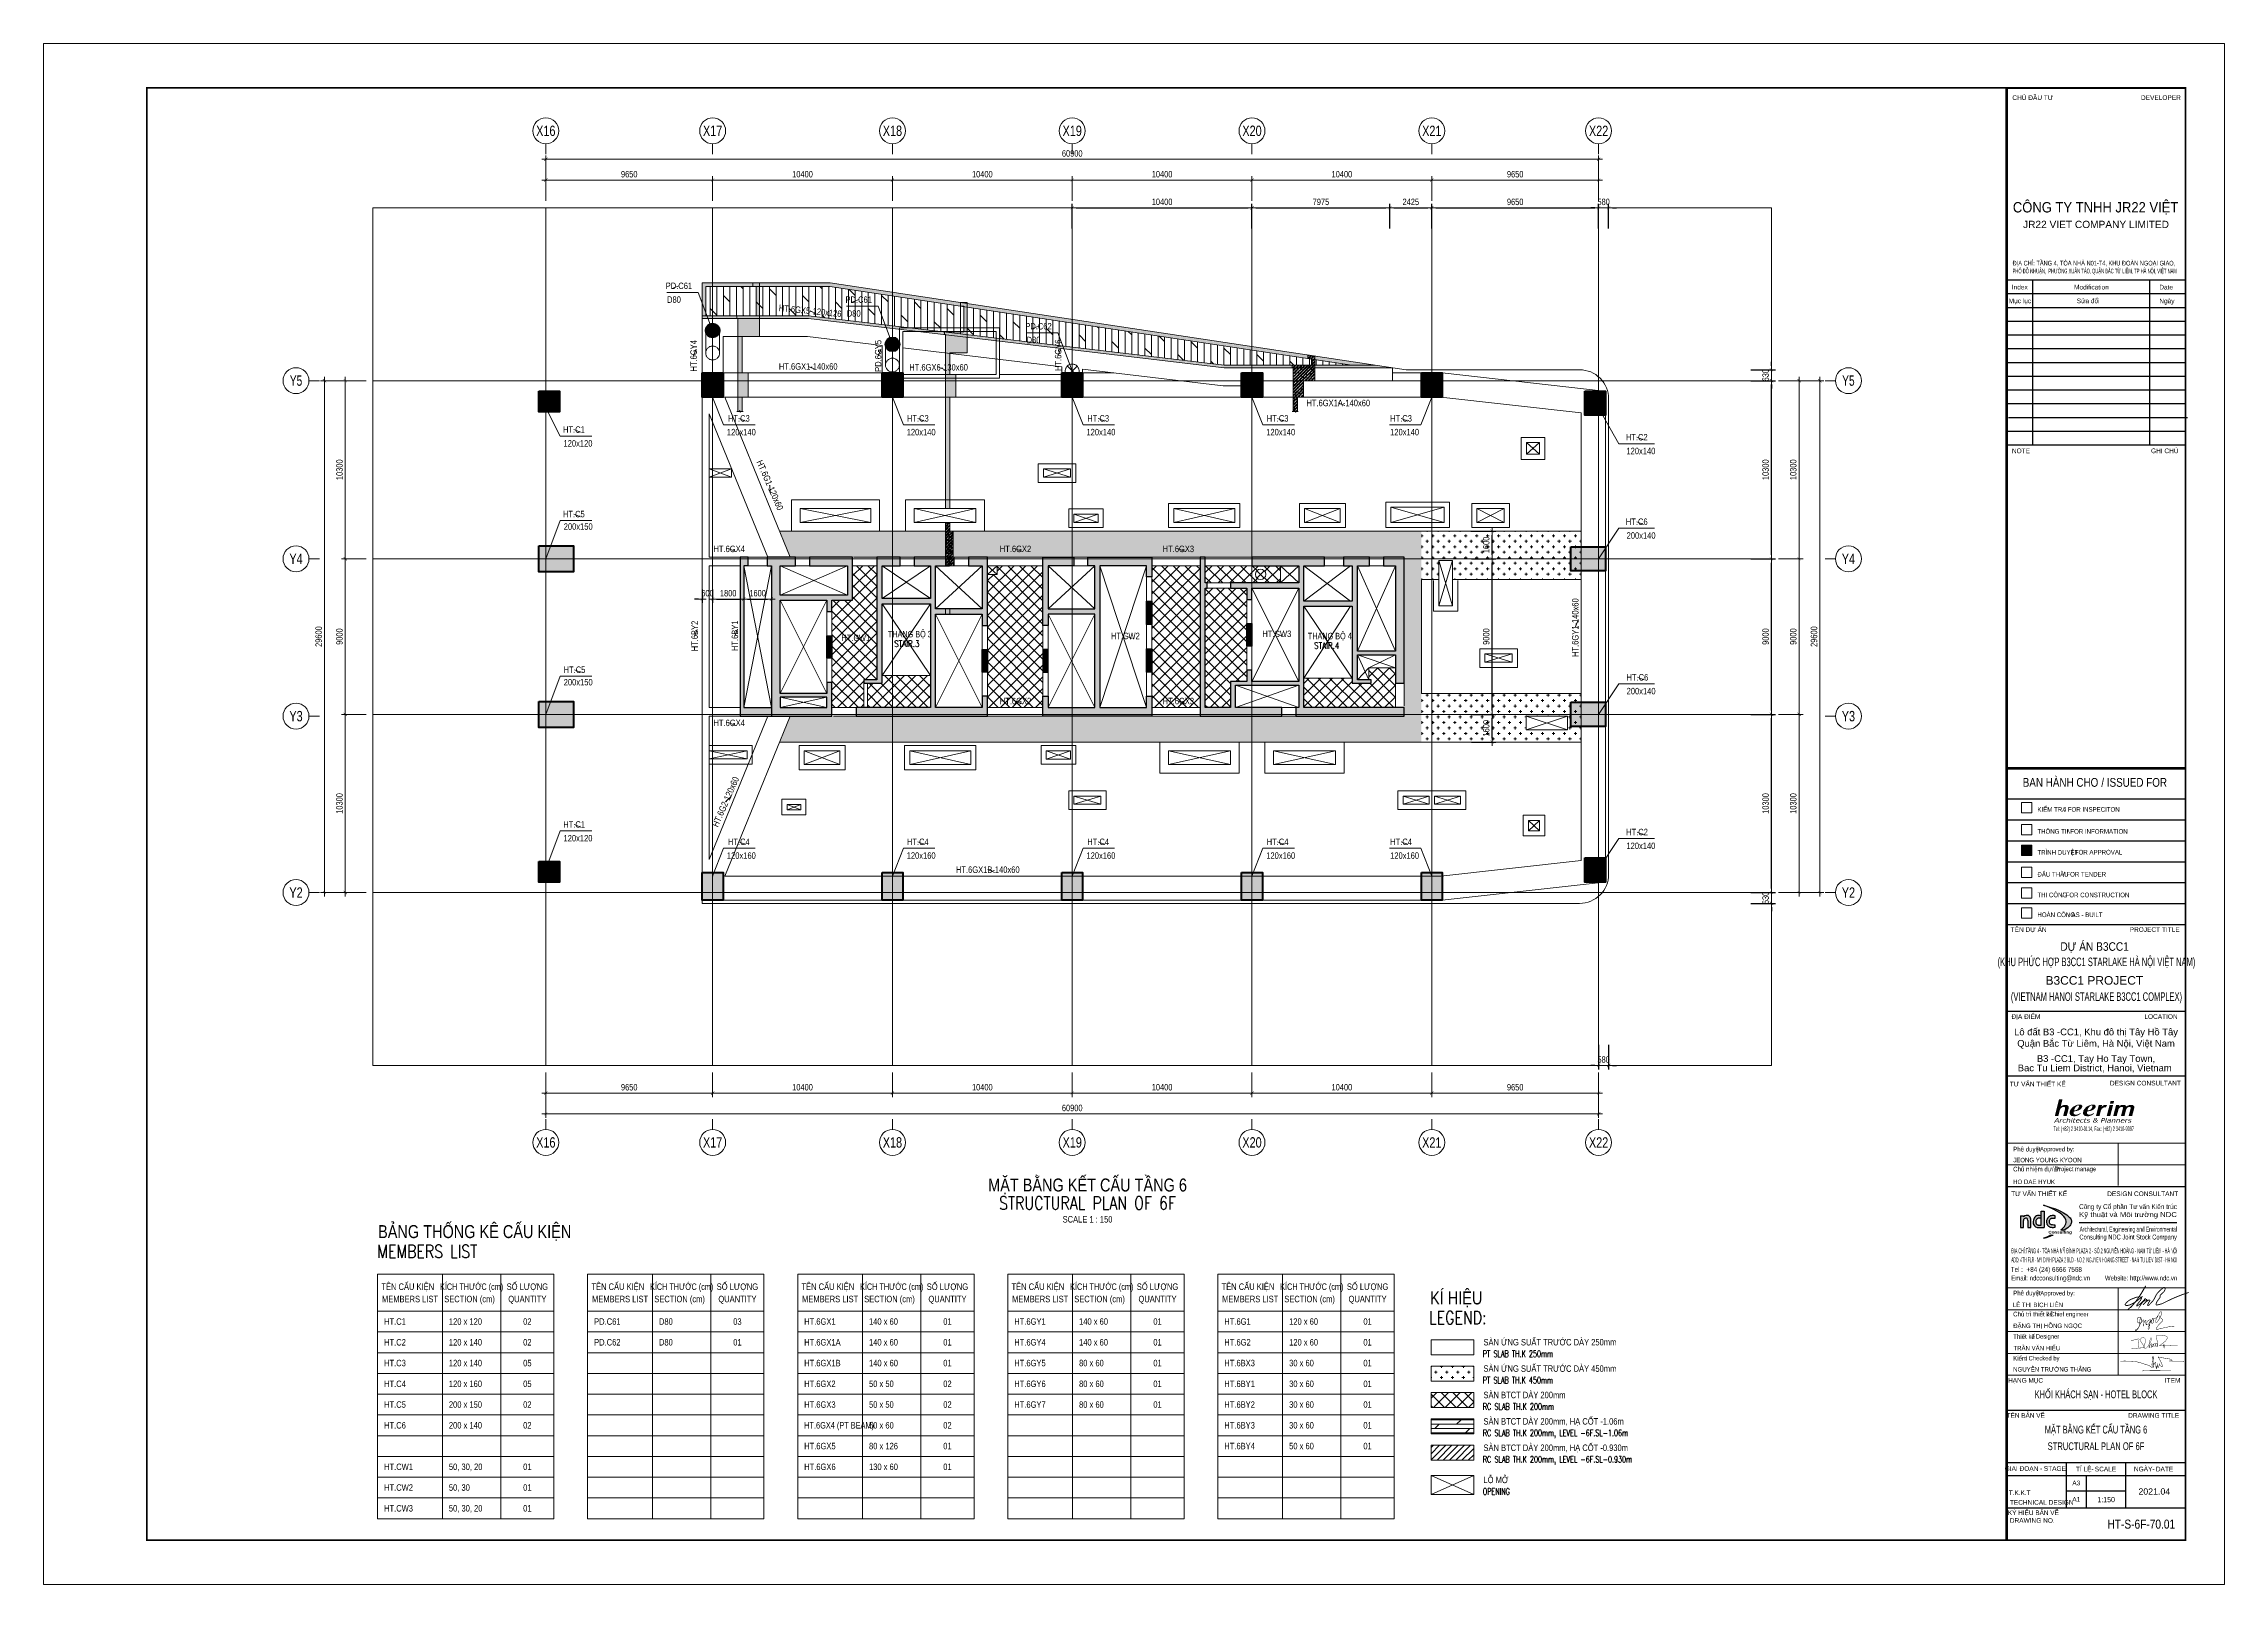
# Paper-space layout 'Layout1' of a CAD drawing. Header units: millimetres. Extents: x 0 to 841, y 0 to 594.
# The model-space entities are those that its viewports show. They can reach past a viewport. Long polylines and large blocks are cut down to what shows.
import ezdxf
from ezdxf.enums import TextEntityAlignment as Align

# ---------------------------------------------------------------- set-up
doc = ezdxf.new("R2010")
doc.units = ezdxf.units.MM
for name, pattern in [('DASHED2', [9.525, 6.35, -3.175]), ('HT_6F_Beam$0$DASHED2', [9.525, 6.35, -3.175]), ('HT_6F_Beam$0$HIDDEN2', [4.7625, 3.175, -1.5875]), ('HT_Dim Grid$0$CENTER2', [1.125, 0.75, -0.125, 0.125, -0.125]), ('HT_Grid$0$CENTER2', [1.125, 0.75, -0.125, 0.125, -0.125]), ('PD_6F_Col$0$HIDDEN2', [4.7625, 3.175, -1.5875])]:
    doc.linetypes.add(name, pattern=pattern)
doc.layers.get('0').update_dxf_attribs({"lineweight": 20})
doc.layers.get('Defpoints').update_dxf_attribs({"color": 151, "lineweight": 9})
for name, color, linetype, lineweight in [('$0$NDC_S_ANNO', 7, 'Continuous', 20), ('$0$NDC_S_DIM', 1, 'Continuous', 15), ('B3CC1-Form A1$0$Doul-form', 8, 'Continuous', 13), ('B3CC1-Form A1$0$THAY', 8, 'Continuous', 18), ('B3CC1-NDC-S-Title block xref$0$CHG-C&S-TITLE BLOCK-A1-TD$0$G-ANNO-TTLB', 6, 'Continuous', 18), ('B3CC1-NDC-S-Title block xref$0$CHG-C&S-TITLE BLOCK-A1-TD$0$G-IMPT', 1, 'Continuous', 18), ('B3CC1-NDC-S-Title block xref$0$Doul-form', 8, 'Continuous', 13), ('B3CC1-NDC-S-Title block xref$0$NDC-TEXT VN', 7, 'Continuous', 18), ('B3CC1-NDC-S-Title block xref$0$X-TITLE_Basement$0$form', 7, 'Continuous', 25), ('B3CC1-NDC-S-Title block xref$0$X-TITLE_Basement$0$NDC-TEXT VN', 7, 'Continuous', 18), ('HT_6F_Beam$0$NDC_S_BEAM', 3, 'HT_6F_Beam$0$HIDDEN2', 20), ('HT_6F_Beam$0$NDC_S_DIM', 1, 'Continuous', 15), ('HT_6F_Beam$0$NDC_S_HATCH MATERIAL', 8, 'Continuous', 13), ('HT_6F_Beam$0$NDC_S_HIDDEN', 8, 'HT_6F_Beam$0$HIDDEN2', 13), ('HT_6F_Beam$0$NDC_S_OPENING', 9, 'HT_6F_Beam$0$DASHED2', 13), ('HT_6F_Beam$0$NDC_S_SLAB', 2, 'Continuous', 20), ('HT_6F_Col$0$NDC_S-COLUMN', 4, 'Continuous', 40), ('HT_6F_Col$0$NDC_S_HATCH COLUMN AND WALL', 251, 'Continuous', 13), ('HT_Core wall _6F$0$NDC_S_HATCH COLUMN AND WALL', 251, 'Continuous', 13), ('HT_Core wall _6F$0$NDC_S_WALL', 6, 'Continuous', 25), ('HT_Dim Grid$0$NDC_S_AXIS', 5, 'HT_Dim Grid$0$CENTER2', 13), ('HT_Dim Grid$0$NDC_S_DIM', 1, 'Continuous', 15), ('HT_Dim Grid$0$NDC_S_SYMBOL', 1, 'Continuous', 15), ('HT_Dim Grid$0$NDC_S_TEXT SYMBOL', 7, 'Continuous', 20), ('HT_Grid$0$NDC_S_AXIS', 5, 'HT_Grid$0$CENTER2', 13), ('NDC_S_ANNO', 7, 'Continuous', 20), ('NDC_S_BEAM NAME', 7, 'Continuous', 9), ('NDC_S_COLUMN NAME', 7, 'Continuous', 9), ('NDC_S_DIM', 1, 'Continuous', 15), ('NDC_S_ENG TEXT', 2, 'Continuous', 20), ('NDC_S_ENG TITLE', 3, 'Continuous', 20), ('NDC_S_HATCH MATERIAL', 8, 'Continuous', 13), ('NDC_S_LEADER', 1, 'Continuous', 15), ('NDC_S_OPENING', 9, 'DASHED2', 13), ('NDC_S_SLAB', 2, 'Continuous', 20), ('NDC_S_SYMBOL', 1, 'Continuous', 15), ('NDC_S_TEXT SYMBOL', 7, 'Continuous', 20), ('NDC_S_VN TEXT', 7, 'Continuous', 20), ('NDC_S_VN TITLE', 6, 'Continuous', 35), ('NDC_Table', 3, 'Continuous', 20), ('PD_6F_Col$0$NDC_S-COLUMN', 4, 'Continuous', 40), ('PD_6F_Col$0$NDC_S_HATCH COLUMN AND WALL', 251, 'Continuous', 13), ('PD_6F_Col$0$NDC_S_HIDDEN', 8, 'PD_6F_Col$0$HIDDEN2', 13)]:
    doc.layers.add(name, color=color, linetype=linetype, lineweight=lineweight)
for name, color, linetype in [('B3CC1-NDC-S-Title block xref$0$Chu ky CNDA Dang Hong Ngoc', 8, 'Continuous'), ('B3CC1-NDC-S-Title block xref$0$Chu ky Ks Tran Van Hieu', 8, 'Continuous'), ('B3CC1-NDC-S-Title block xref$0$Chu ky PTGĐ Nguyen Truong Thang', 8, 'Continuous'), ('B3CC1-NDC-S-Title block xref$0$form', 7, 'Continuous'), ('B3CC1-NDC-S-Title block xref$0$FORM-TEXT', 7, 'Continuous'), ('B3CC1-NDC-S-Title block xref$0$Ks. Tran Van Hieu', 7, 'Continuous'), ('B3CC1-NDC-S-Title block xref$0$TABLE', 9, 'Continuous'), ('B3CC1-NDC-S-Title block xref$0$vn_text', 1, 'Continuous'), ('B3CC1-NDC-S-Title block xref$0$X-TITLE_Basement$0$AA-BORD-TEXT', 3, 'Continuous'), ('B3CC1-NDC-S-Title block xref$0$X-TITLE_Basement$0$TABLE', 9, 'Continuous'), ('B3CC1-NDC-S-Title block xref$0$X-TITLE_Basement$0$vn_text', 1, 'Continuous')]:
    doc.layers.add(name, color=color, linetype=linetype)
doc.styles.add('$0$ARIAL', font='arial.ttf', dxfattribs={"width": 0.8})
doc.styles.add('$0$NDC_DIM', font='', dxfattribs={"width": 0.75})
doc.styles.add('$0$NDC_EN TXT', font='romans.shx', dxfattribs={"width": 0.8})
doc.styles.add('B3CC1-NDC-S-Title block xref$0$arial', font='arial.ttf')
doc.styles.add('B3CC1-NDC-S-Title block xref$0$form-A$0$Style-Arial', font='arial.ttf', dxfattribs={"width": 0.75})
doc.styles.add('B3CC1-NDC-S-Title block xref$0$form-A$0$title-vertical$0$NDC', font='ariblk.ttf')
doc.styles.add('B3CC1-NDC-S-Title block xref$0$Style-Arial', font='arial.ttf')
doc.styles.add('B3CC1-NDC-S-Title block xref$0$X-TITLE_Basement$0$Arial', font='arial.ttf')
doc.styles.add('B3CC1-NDC-S-Title block xref$0$X-TITLE_Basement$0$form-A$0$Style-Arial', font='arial.ttf', dxfattribs={"width": 0.75})
doc.styles.add('B3CC1-NDC-S-Title block xref$0$X-TITLE_Basement$0$Style-Arial', font='arial.ttf', dxfattribs={"width": 0.85})
doc.styles.add('HT_Dim Grid$0$NDC_ANNO', font='', dxfattribs={"width": 0.8})
doc.styles.add('HT_Dim Grid$0$NDC_DIM', font='', dxfattribs={"width": 0.75})
doc.styles.add('NDC_ANNO', font='', dxfattribs={"width": 0.8})
doc.styles.add('NDC_ARIAL', font='arial.ttf', dxfattribs={"width": 0.85})
doc.styles.add('NDC_BAR 2', font='romans.shx', dxfattribs={"width": 0.8})
doc.styles.add('NDC_DIM', font='', dxfattribs={"width": 0.75})
doc.styles.add('NDC_EN TXT', font='romans.shx', dxfattribs={"width": 0.8})
doc.styles.add('NDC_VIE TXT', font='arial.ttf', dxfattribs={"width": 0.8})
doc.styles.get('$0$NDC_DIM').set_extended_font_data('Dotum')
doc.styles.get('HT_Dim Grid$0$NDC_ANNO').set_extended_font_data('Dotum')
doc.styles.get('HT_Dim Grid$0$NDC_DIM').set_extended_font_data('Dotum')
doc.styles.get('NDC_ANNO').set_extended_font_data('Dotum')
doc.styles.get('NDC_DIM').set_extended_font_data('Dotum')
doc.dimstyles.new('$0$NDC_dim_iso', dxfattribs={"dimtxt": 2.5, "dimasz": 1, "dimexe": 1.5, "dimexo": 2.5, "dimgap": 1, "dimtad": 1, "dimdec": 0, "dimzin": 0, "dimdsep": 46, "dimtxsty": '$0$NDC_DIM', "dimblk": '$0$DIMMARK', "dimcen": 0.09, "dimdle": 1.2, "dimclrd": 1, "dimclre": 1, "dimclrt": 3, "dimadec": 0, "dimazin": 0, "dimtfac": 1, "dimtdec": 0, "dimtix": 1, "dimtofl": 0, "dimtmove": 0, "dimatfit": 3, "dimfxl": 8, "dimfxlon": 1, "dimtolj": 1, "dimtzin": 0, "dimarcsym": 0})
doc.dimstyles.new('HT_Dim Grid$0$NDC_dim_150', dxfattribs={"dimscale": 150, "dimtxt": 2.5, "dimasz": 1.5, "dimexe": 1.5, "dimexo": 2.5, "dimgap": 1, "dimtad": 1, "dimdec": 0, "dimzin": 0, "dimdsep": 46, "dimtxsty": 'HT_Dim Grid$0$NDC_DIM', "dimblk": 'HT_Dim Grid$0$DIMMARK', "dimcen": 0.09, "dimdle": 1.2, "dimclrd": 1, "dimclre": 1, "dimclrt": 3, "dimadec": 0, "dimazin": 0, "dimtfac": 1, "dimtdec": 0, "dimtix": 1, "dimtofl": 0, "dimtmove": 0, "dimatfit": 3, "dimfxl": 8, "dimfxlon": 1, "dimtolj": 1, "dimtzin": 0, "dimarcsym": 0})
doc.dimstyles.new('NDC_dim_150', dxfattribs={"dimscale": 150, "dimtxt": 2.5, "dimasz": 1.5, "dimexe": 1.5, "dimexo": 2.5, "dimgap": 1, "dimtad": 1, "dimdec": 0, "dimzin": 0, "dimdsep": 46, "dimtxsty": 'NDC_DIM', "dimblk": 'DIMMARK', "dimcen": 0.09, "dimdle": 1.2, "dimclrd": 1, "dimclre": 1, "dimclrt": 3, "dimadec": 0, "dimazin": 0, "dimtfac": 1, "dimtdec": 0, "dimtix": 1, "dimtofl": 0, "dimtmove": 0, "dimatfit": 3, "dimfxl": 8, "dimfxlon": 1, "dimtolj": 1, "dimtzin": 0, "dimarcsym": 0})
doc.dimstyles.new('NDC_dim_200', dxfattribs={"dimscale": 200, "dimtxt": 2.5, "dimasz": 1.5, "dimexe": 1.5, "dimexo": 2.5, "dimgap": 1, "dimtad": 1, "dimdec": 0, "dimzin": 0, "dimdsep": 46, "dimtxsty": 'NDC_DIM', "dimblk": 'DIMMARK', "dimcen": 0.09, "dimdle": 1.2, "dimclrd": 1, "dimclre": 1, "dimclrt": 3, "dimadec": 0, "dimazin": 0, "dimtfac": 1, "dimtdec": 0, "dimtix": 1, "dimtofl": 0, "dimtmove": 0, "dimatfit": 3, "dimfxl": 6, "dimfxlon": 1, "dimtolj": 1, "dimtzin": 0, "dimarcsym": 0})
pattern_1 = [(50, (0, 0), (215.17805, -18.82564), [22.5, -247.5]), (355, (0, 0), (-41.6254, 225.65764), [18, -198]), (100.4514, (17.93, -1.57), (173.55281, 206.83186), [19.12206, -210.34263]), (46.1842, (0, 60), (320.1723, -49.6557), [33.75, -371.25]), (96.6356, (26.68, 55.86), (280.3988, 292.23536), [28.6831, -315.5139]), (351.1842, (0, 60), (280.3986, 292.2356), [27, -297]), (21, (30, 45), (179.07212, -120.78567), [22.5, -247.5]), (326, (30, 45), (72.9946, 217.545), [18, -198]), (71.4514, (44.92, 34.93), (252.0668, 96.75915), [19.12206, -210.34263]), (37.5, (0, 0), (3.647957, 99.868156), [0, -195.6, 0, -201, 0, -198.75]), (7.5, (0, 0), (78.92086, 118.323514), [0, -114.6, 0, -191.1, 0, -75.75]), (327.5, (-66.9, 0), (160.14673, -6.76646), [0, -75, 0, -234, 0, -310.5]), (317.5, (-96.9, 0), (174.95585, 30.0315), [0, -97.5, 0, -155.4, 0, -220.5]), (45, (0, 0), (-90.156115, 90.156115), []), (45, (0, 36.75), (-90.156115, 90.156115), [])]

psp = doc.layouts.get("Layout1")

# ---------------------------------------------------------------- texts
at = {"color": 1, "linetype": 'Continuous', "style": 'NDC_ARIAL', "width": 0.85}
psp.add_text('1:150', height=2, dxfattribs=at).set_placement((795.4, 32.69), align=Align.MIDDLE_CENTER)
at = {"color": 1, "linetype": 'Continuous', "char_height": 3, "style": 'NDC_ARIAL'}
for s, insert, width, attachment_point in [('{\\W0.6;KHỐI KHÁCH SẠN - HOTEL BLOCK}', (791.5, 72.93), 79.0015, 5), ('{\\W0.6;MẶT BẰNG KẾT CẤU TẦNG 6}', (791.5, 61.17), 69.0096, 2), ('{\\W0.7;STRUCTURAL PLAN OF 6F}', (791.5, 51.72), 65.5189, 8)]:
    psp.add_mtext(s, dxfattribs=dict(at, insert=insert, width=width, attachment_point=attachment_point))
at = {"color": 1, "linetype": 'Continuous', "insert": (822, 23.2), "char_height": 3.5, "attachment_point": 6, "style": 'NDC_ARIAL'}
psp.add_mtext('{\\W0.8;HT-S-6F-70.01}', dxfattribs=at)

msp = doc.modelspace()

# ---------------------------------------------------------------- texts
at = {"layer": 'NDC_S_ENG TEXT', "style": '$0$NDC_EN TXT'}
for s, height, width, p in [('LEGEND:', 750, 0.8, (181800.2, -16059.5)), ('PT SLAB TH.K 250mm', 375, 0.65, (184901.7, -17961)), ('PT SLAB TH.K 450mm', 375, 0.65, (184901.7, -19487)), ('RC SLAB TH.K 200mm', 375, 0.65, (184901.7, -21013)), ('RC SLAB TH.K 200mm, LEVEL -6F.SL-1.06m', 375, 0.65, (184901.7, -22539)), ('RC SLAB TH.K 200mm, LEVEL -6F.SL-0.930m', 375, 0.65, (184901.7, -24065)), ('OPENING', 375, 0.65, (184901.7, -25923.9))]:
    msp.add_text(s, height=height, dxfattribs=dict(at, width=width)).set_placement(p)
at = {"layer": 'NDC_S_ENG TITLE', "style": 'NDC_EN TXT', "width": 0.8}
msp.add_text('MEMBERS LIST', height=750, dxfattribs=at).set_placement((120947.1, -12225.5))
at = {"layer": 'NDC_S_VN TEXT'}
for s, style, width, p in [('THANG BỘ 3', 'NDC_VIE TXT', 0.7, (150486.1, 23653.7)), ('THANG BỘ 4', 'NDC_VIE TXT', 0.7, (174779.5, 23543.7)), ('STAIR.3', 'NDC_BAR 2', 0.8, (150853.9, 23100.6)), ('STAIR.4', 'NDC_BAR 2', 0.8, (175147.3, 22990.7)), ('SÀN ỨNG SUẤT TRƯỚC DÀY 250mm', 'NDC_VIE TXT', 0.8, (184940, -17292.2)), ('SÀN ỨNG SUẤT TRƯỚC DÀY 450mm', 'NDC_VIE TXT', 0.8, (184940, -18818.2)), ('SÀN BTCT DÀY 200mm', 'NDC_VIE TXT', 0.8, (184940, -20344.2)), ('SÀN BTCT DÀY 200mm, HẠ CỐT -1.06m', 'NDC_VIE TXT', 0.8, (184940, -21870.2)), ('SÀN BTCT DÀY 200mm, HẠ CỐT -0.930m', 'NDC_VIE TXT', 0.8, (184940, -23396.2)), ('LỖ MỞ', 'NDC_VIE TXT', 0.8, (184940, -25255.1))]:
    msp.add_text(s, height=375, dxfattribs=dict(at, style=style, width=width)).set_placement(p)
at = {"layer": 'NDC_S_VN TEXT', "style": 'NDC_VIE TXT', "width": 0.8}
for s, p in [('BẢNG THỐNG KÊ CẤU KIỆN', (120997.4, -10334.4)), ('KÍ HIỆU', (181850.4, -14168.4))]:
    msp.add_text(s, height=750, dxfattribs=at).set_placement(p, align=Align.TOP_LEFT)
at = {"layer": 'NDC_S_VN TEXT', "style": 'NDC_VIE TXT'}
for s, width, p in [('TÊN CẤU KIỆN', 0.8, (122712.8, -13893.7)), ('KÍCH THƯỚC (cm)', 0.7, (126406.6, -13893.7)), ('SỐ LƯỢNG', 0.8, (129631.6, -13893.7)), ('TÊN CẤU KIỆN', 0.8, (134863.8, -13893.7)), ('KÍCH THƯỚC (cm)', 0.7, (138557.6, -13893.7)), ('SỐ LƯỢNG', 0.8, (141782.6, -13893.7)), ('TÊN CẤU KIỆN', 0.8, (147014.7, -13893.7)), ('KÍCH THƯỚC (cm)', 0.7, (150708.5, -13893.7)), ('SỐ LƯỢNG', 0.8, (153933.5, -13893.7)), ('TÊN CẤU KIỆN', 0.8, (159165.7, -13893.7)), ('KÍCH THƯỚC (cm)', 0.7, (162859.5, -13893.7)), ('SỐ LƯỢNG', 0.8, (166084.5, -13893.7)), ('TÊN CẤU KIỆN', 0.8, (171316.7, -13893.7)), ('KÍCH THƯỚC (cm)', 0.7, (175010.5, -13893.7)), ('SỐ LƯỢNG', 0.8, (178235.5, -13893.7)), ('MEMBERS LIST', 0.8, (122844.1, -14607.1)), ('SECTION (cm)', 0.8, (126287.7, -14607.1)), ('QUANTITY', 0.8, (129631.6, -14607.1)), ('MEMBERS LIST', 0.8, (134995.1, -14607.1)), ('SECTION (cm)', 0.8, (138438.7, -14607.1)), ('QUANTITY', 0.8, (141782.6, -14607.1)), ('MEMBERS LIST', 0.8, (147146, -14607.1)), ('SECTION (cm)', 0.8, (150580.5, -14607.1)), ('QUANTITY', 0.8, (153933.5, -14607.1)), ('MEMBERS LIST', 0.8, (159297, -14607.1)), ('SECTION (cm)', 0.8, (162731.5, -14607.1)), ('QUANTITY', 0.8, (166084.5, -14607.1)), ('MEMBERS LIST', 0.8, (171448, -14607.1)), ('SECTION (cm)', 0.8, (174882.5, -14607.1)), ('QUANTITY', 0.8, (178235.5, -14607.1)), ('02', 0.8, (129631.6, -15910)), ('03', 0.8, (141782.6, -15910)), ('01', 0.8, (153933.5, -15910)), ('01', 0.8, (166084.5, -15910)), ('01', 0.8, (178235.5, -15910)), ('02', 0.8, (129631.6, -17110)), ('01', 0.8, (141782.6, -17110)), ('01', 0.8, (153933.5, -17110)), ('01', 0.8, (166084.5, -17110)), ('01', 0.8, (178235.5, -17110)), ('05', 0.8, (129631.6, -18310)), ('01', 0.8, (153933.5, -18310)), ('01', 0.8, (166084.5, -18310)), ('01', 0.8, (178235.5, -18310)), ('05', 0.8, (129631.6, -19510)), ('02', 0.8, (153933.5, -19510)), ('01', 0.8, (166084.5, -19510)), ('01', 0.8, (178235.5, -19510)), ('02', 0.8, (129631.6, -20710)), ('02', 0.8, (153933.5, -20710)), ('01', 0.8, (166084.5, -20710)), ('01', 0.8, (178235.5, -20710)), ('02', 0.8, (129631.6, -21910)), ('02', 0.8, (153933.5, -21910)), ('01', 0.8, (178235.5, -21910)), ('01', 0.8, (153933.5, -23110)), ('01', 0.8, (178235.5, -23110)), ('01', 0.8, (129631.6, -24310)), ('01', 0.8, (153933.5, -24310)), ('01', 0.8, (129631.6, -25510)), ('01', 0.8, (129631.6, -26710))]:
    msp.add_text(s, height=375, dxfattribs=dict(at, width=width)).set_placement(p, align=Align.MIDDLE_CENTER)
for s, width, p in [('HT.C1', 0.8, (121344.1, -15910)), ('120 x 120', 0.8, (125094.1, -15910)), ('PD.C61', 0.8, (133495.1, -15910)), ('D80', 0.8, (137245.1, -15910)), ('HT.6GX1', 0.8, (145646, -15910)), ('140 x 60', 0.8, (149396, -15910)), ('HT.6GY1', 0.8, (157797, -15910)), ('140 x 60', 0.8, (161547, -15910)), ('HT.6G1', 0.8, (169948, -15910)), ('120 x 60', 0.8, (173698, -15910)), ('HT.C2', 0.8, (121344.1, -17110)), ('120 x 140', 0.8, (125094.1, -17110)), ('PD.C62', 0.8, (133495.1, -17110)), ('D80', 0.8, (137245.1, -17110)), ('HT.6GX1A', 0.8, (145646, -17110)), ('140 x 60', 0.8, (149396, -17110)), ('HT.6GY4', 0.8, (157797, -17110)), ('140 x 60', 0.8, (161547, -17110)), ('HT.6G2', 0.8, (169948, -17110)), ('120 x 60', 0.8, (173698, -17110)), ('HT.C3', 0.8, (121344.1, -18310)), ('120 x 140', 0.8, (125094.1, -18310)), ('HT.6GX1B', 0.8, (145646, -18310)), ('140 x 60', 0.8, (149396, -18310)), ('HT.6GY5', 0.8, (157797, -18310)), ('80 x 60', 0.8, (161547, -18310)), ('HT.6BX3', 0.8, (169948, -18310)), ('30 x 60', 0.8, (173698, -18310)), ('HT.C4', 0.8, (121344.1, -19510)), ('120 x 160', 0.8, (125094.1, -19510)), ('HT.6GX2', 0.8, (145646, -19510)), ('50 x 50', 0.8, (149396, -19510)), ('HT.6GY6', 0.8, (157797, -19510)), ('80 x 60', 0.8, (161547, -19510)), ('HT.6BY1', 0.8, (169948, -19510)), ('30 x 60', 0.8, (173698, -19510)), ('HT.C5', 0.8, (121344.1, -20710)), ('200 x 150', 0.8, (125094.1, -20710)), ('HT.6GX3', 0.8, (145646, -20710)), ('50 x 50', 0.8, (149396, -20710)), ('HT.6GY7', 0.8, (157797, -20710)), ('80 x 60', 0.8, (161547, -20710)), ('HT.6BY2', 0.8, (169948, -20710)), ('30 x 60', 0.8, (173698, -20710)), ('HT.C6', 0.8, (121344.1, -21910)), ('200 x 140', 0.8, (125094.1, -21910)), ('HT.6GX4 (PT BEAM)', 0.65, (145646, -21910)), ('50 x 60', 0.8, (149396, -21910)), ('HT.6BY3', 0.8, (169948, -21910)), ('30 x 60', 0.8, (173698, -21910)), ('HT.6GX5', 0.8, (145646, -23110)), ('HT.6BY4', 0.8, (169948, -23110)), ('50 x 60', 0.8, (173698, -23110)), ('HT.CW1', 0.8, (121344.1, -24310)), ('50, 30, 20', 0.8, (125094.1, -24310)), ('HT.6GX6', 0.8, (145646, -24310)), ('130 x 60', 0.8, (149396, -24310)), ('HT.CW2', 0.8, (121344.1, -25510)), ('50, 30', 0.8, (125094.1, -25510)), ('HT.CW3', 0.8, (121344.1, -26710)), ('50, 30, 20', 0.8, (125094.1, -26710))]:
    msp.add_text(s, height=375, dxfattribs=dict(at, width=width)).set_placement(p, align=Align.MIDDLE_LEFT)
at = {"layer": 'NDC_S_VN TEXT', "color": 1, "style": 'NDC_VIE TXT', "width": 0.8}
msp.add_text('80 x 126', height=375, dxfattribs=at).set_placement((149396, -23110), align=Align.MIDDLE_LEFT)

# ---------------------------------------------------------------- blocks, each defined once
blk = doc.blocks.new('Drawing name_symbol')
at = {"layer": 'NDC_S_ENG TITLE', "style": 'NDC_EN TXT', "width": 0.8}
blk.add_attdef('SECTDET1', text='', height=5, dxfattribs=at).set_placement((0, 1.01), align=Align.CENTER)
at = {"layer": 'NDC_S_TEXT SYMBOL', "lineweight": 25, "style": 'NDC_ANNO', "width": 0.8}
blk.add_attdef('SSCALE', text='', height=2.5, dxfattribs=at).set_placement((0, -4), align=Align.CENTER)
at = {"layer": 'NDC_S_VN TITLE', "style": 'NDC_VIE TXT', "width": 0.8}
blk.add_attdef('SECTDET2', text='', height=5, dxfattribs=at).set_placement((0, 7.97), align=Align.CENTER)
blk = doc.blocks.new('$0$DIMMARK')
at = {"layer": '$0$NDC_S_DIM', "color": 1}
blk.add_line((-1.5, 0), (1, 0), dxfattribs=at)
at = {"layer": '$0$NDC_S_DIM', "color": 2, "const_width": 0.1}
blk.add_lwpolyline([(-0.42, -0.42), (0.42, 0.42)], dxfattribs=at)
blk = doc.blocks.new('B3CC1-NDC-S-Title block xref$0$X-TITLE_Basement$0$heerim logo')
at = {"layer": 'B3CC1-NDC-S-Title block xref$0$X-TITLE_Basement$0$TABLE'}
h = blk.add_hatch(color=7, dxfattribs=at)
edge = h.paths.add_edge_path(flags=16)
edge.add_spline(control_points=[(3.6, 8.3), (3.6, 8.3), (3.6, 8.3), (3.6, 8.3), (3.6, 8.3), (3.47, 9.15), (3.47, 9.15), (3.47, 9.15), (2.88, 8.3), (2.88, 8.3), (2.88, 8.3), (3.6, 8.3)], knot_values=[0, 0, 0, 0, 0.00005, 0.0001, 1, 1, 1, 2, 2, 2, 3, 3, 3, 3], degree=3, periodic=0)
edge = h.paths.add_edge_path()
edge.add_spline(control_points=[(3.97, 7.62), (3.97, 7.62), (3.97, 7.62), (3.97, 7.62), (3.97, 7.62), (3.69, 7.62), (3.69, 7.62), (3.69, 7.62), (3.63, 8.1), (3.63, 8.1), (3.63, 8.1), (2.75, 8.1), (2.75, 8.1), (2.75, 8.1), (2.42, 7.62), (2.42, 7.62), (2.42, 7.62), (2.13, 7.62), (2.13, 7.62), (2.13, 7.62), (3.34, 9.36), (3.34, 9.36), (3.34, 9.36), (3.7, 9.36), (3.7, 9.36), (3.7, 9.36), (3.97, 7.62)], knot_values=[0, 0, 0, 0, 0.00005, 0.0001, 1, 1, 1, 2, 2, 2, 3, 3, 3, 4, 4, 4, 5, 5, 5, 6, 6, 6, 7, 7, 7, 8, 8, 8, 8], degree=3, periodic=0)
h = blk.add_hatch(color=7, dxfattribs=at)
edge = h.paths.add_edge_path()
edge.add_spline(control_points=[(7.75, 12.99), (7.75, 12.99), (7.75, 12.99), (7.66, 12.64), (7.66, 12.64), (7.02, 10.22), (7.02, 10.22), (7.02, 10.22), (5.67, 10.22), (5.67, 10.22), (5.67, 10.22), (6.31, 12.68), (6.31, 12.68), (6.39, 12.95), (6.43, 13.12), (6.43, 13.2), (6.43, 13.34), (6.38, 13.45), (6.27, 13.53), (6.17, 13.62), (6.02, 13.66), (5.84, 13.66), (5.61, 13.66), (5.38, 13.59), (5.17, 13.47), (4.89, 13.29), (4.68, 13.08), (4.54, 12.83), (4.46, 12.69), (4.35, 12.37), (4.22, 11.86), (4.22, 11.86), (3.81, 10.22), (3.81, 10.22), (3.81, 10.22), (2.46, 10.22), (2.46, 10.22), (2.46, 10.22), (4.04, 16.54), (4.04, 16.54), (4.04, 16.54), (5.39, 16.54), (5.39, 16.54), (5.39, 16.54), (4.74, 13.9), (4.74, 13.9), (5.05, 14.09), (5.34, 14.24), (5.61, 14.33), (5.88, 14.41), (6.17, 14.46), (6.48, 14.46), (6.89, 14.46), (7.21, 14.36), (7.45, 14.17), (7.69, 13.97), (7.81, 13.72), (7.81, 13.41), (7.8, 13.24), (7.75, 12.99)], knot_values=[0, 0, 0, 0, 0.00005, 0.0001, 1, 1, 1, 2, 2, 2, 3, 3, 3, 4, 4, 4, 5, 5, 5, 6, 6, 6, 7, 7, 7, 8, 8, 8, 9, 9, 9, 10, 10, 10, 11, 11, 11, 12, 12, 12, 13, 13, 13, 14, 14, 14, 15, 15, 15, 16, 16, 16, 17, 17, 17, 18, 18, 18, 19, 19, 19, 19], degree=3, periodic=0)
h = blk.add_hatch(color=7, dxfattribs=at)
edge = h.paths.add_edge_path()
edge.add_spline(control_points=[(5.26, 8.92), (5.26, 8.92), (5.26, 8.92), (5.33, 8.92), (5.38, 8.92), (5.41, 8.92), (5.43, 8.92), (5.45, 8.92), (5.48, 8.91), (5.52, 8.91), (5.52, 8.91), (5.46, 8.69), (5.46, 8.69), (5.46, 8.69), (5.45, 8.69), (5.45, 8.69), (5.41, 8.7), (5.38, 8.7), (5.34, 8.71), (5.31, 8.71), (5.28, 8.71), (5.23, 8.71), (5.15, 8.71), (5.06, 8.7), (4.98, 8.66), (4.89, 8.63), (4.81, 8.59), (4.74, 8.54), (4.74, 8.54), (4.49, 7.62), (4.49, 7.62), (4.49, 7.62), (4.23, 7.62), (4.23, 7.62), (4.23, 7.62), (4.58, 8.92), (4.58, 8.92), (4.58, 8.92), (4.84, 8.92), (4.84, 8.92), (4.84, 8.92), (4.78, 8.73), (4.78, 8.73), (4.9, 8.8), (5.01, 8.85), (5.09, 8.88), (5.18, 8.91), (5.26, 8.92)], knot_values=[0, 0, 0, 0, 0.00005, 0.0001, 1, 1, 1, 2, 2, 2, 3, 3, 3, 4, 4, 4, 5, 5, 5, 6, 6, 6, 7, 7, 7, 8, 8, 8, 9, 9, 9, 10, 10, 10, 11, 11, 11, 12, 12, 12, 13, 13, 13, 14, 14, 14, 15, 15, 15, 15], degree=3, periodic=0)
h = blk.add_hatch(color=7, dxfattribs=at)
edge = h.paths.add_edge_path()
edge.add_spline(control_points=[(6.26, 8.95), (6.26, 8.95), (6.26, 8.95), (6.39, 8.95), (6.48, 8.95), (6.56, 8.94), (6.64, 8.92), (6.72, 8.9), (6.79, 8.88), (6.85, 8.85), (6.85, 8.85), (6.79, 8.61), (6.79, 8.61), (6.79, 8.61), (6.78, 8.61), (6.78, 8.61), (6.76, 8.62), (6.74, 8.64), (6.71, 8.66), (6.68, 8.68), (6.65, 8.69), (6.61, 8.71), (6.58, 8.73), (6.54, 8.74), (6.49, 8.75), (6.45, 8.76), (6.39, 8.77), (6.33, 8.77), (6.16, 8.77), (6.02, 8.7), (5.9, 8.58), (5.79, 8.45), (5.74, 8.3), (5.74, 8.11), (5.74, 8), (5.77, 7.92), (5.84, 7.86), (5.9, 7.8), (6, 7.77), (6.12, 7.77), (6.17, 7.77), (6.23, 7.78), (6.29, 7.79), (6.35, 7.81), (6.39, 7.82), (6.43, 7.84), (6.48, 7.86), (6.52, 7.88), (6.56, 7.9), (6.6, 7.92), (6.62, 7.93), (6.64, 7.94), (6.64, 7.94), (6.66, 7.94), (6.66, 7.94), (6.66, 7.94), (6.6, 7.7), (6.6, 7.7), (6.52, 7.67), (6.44, 7.65), (6.35, 7.62), (6.26, 7.6), (6.17, 7.59), (6.08, 7.59), (5.99, 7.59), (5.9, 7.6), (5.83, 7.62), (5.75, 7.64), (5.69, 7.67), (5.63, 7.71), (5.58, 7.75), (5.54, 7.8), (5.51, 7.86), (5.48, 7.92), (5.47, 8), (5.47, 8.08), (5.47, 8.2), (5.49, 8.31), (5.53, 8.42), (5.58, 8.53), (5.64, 8.62), (5.72, 8.7), (5.8, 8.78), (5.9, 8.84), (6.01, 8.88), (6.13, 8.93), (6.26, 8.95)], knot_values=[0, 0, 0, 0, 0.00005, 0.0001, 1, 1, 1, 2, 2, 2, 3, 3, 3, 4, 4, 4, 5, 5, 5, 6, 6, 6, 7, 7, 7, 8, 8, 8, 9, 9, 9, 10, 10, 10, 11, 11, 11, 12, 12, 12, 13, 13, 13, 14, 14, 14, 15, 15, 15, 16, 16, 16, 17, 17, 17, 18, 18, 18, 19, 19, 19, 20, 20, 20, 21, 21, 21, 22, 22, 22, 23, 23, 23, 24, 24, 24, 25, 25, 25, 26, 26, 26, 27, 27, 27, 28, 28, 28, 28], degree=3, periodic=0)
h = blk.add_hatch(color=7, dxfattribs=at)
edge = h.paths.add_edge_path()
edge.add_spline(control_points=[(7.13, 7.62), (7.13, 7.62), (7.13, 7.62), (7.13, 7.62), (7.13, 7.62), (6.87, 7.62), (6.87, 7.62), (6.87, 7.62), (7.36, 9.43), (7.36, 9.43), (7.36, 9.43), (7.62, 9.43), (7.62, 9.43), (7.62, 9.43), (7.44, 8.78), (7.44, 8.78), (7.54, 8.84), (7.63, 8.88), (7.72, 8.91), (7.8, 8.94), (7.89, 8.96), (7.98, 8.96), (8.11, 8.96), (8.21, 8.93), (8.29, 8.87), (8.36, 8.82), (8.4, 8.73), (8.4, 8.62), (8.4, 8.61), (8.4, 8.58), (8.39, 8.55), (8.39, 8.52), (8.38, 8.49), (8.38, 8.46), (8.38, 8.46), (8.15, 7.62), (8.15, 7.62), (8.15, 7.62), (7.89, 7.62), (7.89, 7.62), (7.89, 7.62), (8.09, 8.36), (8.09, 8.36), (8.1, 8.4), (8.11, 8.44), (8.12, 8.47), (8.12, 8.5), (8.13, 8.53), (8.13, 8.56), (8.13, 8.63), (8.11, 8.68), (8.07, 8.71), (8.03, 8.74), (7.96, 8.76), (7.87, 8.76), (7.8, 8.76), (7.72, 8.74), (7.64, 8.71), (7.55, 8.68), (7.47, 8.64), (7.39, 8.59), (7.39, 8.59), (7.13, 7.62)], knot_values=[0, 0, 0, 0, 0.00005, 0.0001, 1, 1, 1, 2, 2, 2, 3, 3, 3, 4, 4, 4, 5, 5, 5, 6, 6, 6, 7, 7, 7, 8, 8, 8, 9, 9, 9, 10, 10, 10, 11, 11, 11, 12, 12, 12, 13, 13, 13, 14, 14, 14, 15, 15, 15, 16, 16, 16, 17, 17, 17, 18, 18, 18, 19, 19, 19, 20, 20, 20, 20], degree=3, periodic=0)
h = blk.add_hatch(color=90, dxfattribs=at)
edge = h.paths.add_edge_path(flags=16)
edge.add_spline(control_points=[(10.05, 12.98), (10.05, 12.98), (10.05, 12.98), (9.77, 12.21), (10.1, 12.25), (10.36, 12.31), (10.55, 12.38), (10.73, 12.45), (10.91, 12.56), (11.09, 12.71), (11.27, 12.87), (11.42, 13.06), (11.55, 13.3), (11.68, 13.53), (11.74, 13.75), (11.74, 13.96), (11.74, 14.05), (11.71, 14.11), (11.65, 14.16), (11.59, 14.21), (11.52, 14.24), (11.43, 14.24), (11.24, 14.24), (11.04, 14.13), (10.81, 13.92), (10.39, 13.55), (10.05, 12.98)], knot_values=[0, 0, 0, 0, 0.00005, 0.0001, 1, 1, 1, 2, 2, 2, 3, 3, 3, 4, 4, 4, 5, 5, 5, 6, 6, 6, 7, 7, 7, 8, 8, 8, 8], degree=3, periodic=0)
edge = h.paths.add_edge_path()
edge.add_spline(control_points=[(8.77, 10.22), (8.77, 10.22), (8.77, 10.22), (8.53, 10.46), (8.28, 10.71), (8.16, 11), (8.16, 11.33), (8.16, 11.84), (8.34, 12.35), (8.7, 12.86), (9.07, 13.38), (9.56, 13.79), (10.18, 14.09), (10.81, 14.4), (11.43, 14.56), (12.06, 14.56), (12.38, 14.56), (12.62, 14.49), (12.79, 14.37), (12.95, 14.25), (13.03, 14.09), (13.03, 13.9), (13.03, 13.67), (12.95, 13.45), (12.79, 13.23), (12.57, 12.94), (12.29, 12.7), (11.96, 12.52), (11.62, 12.34), (11.25, 12.21), (10.83, 12.11), (10.56, 12.05), (10.19, 12.01), (9.72, 11.97), (9.68, 11.77), (9.67, 11.6), (9.67, 11.47), (9.67, 11.24), (9.75, 11.05), (9.91, 10.91), (10.08, 10.77), (10.3, 10.7), (10.58, 10.7), (10.85, 10.7), (11.11, 10.75), (11.38, 10.84), (11.65, 10.93), (11.96, 11.1), (12.31, 11.33), (12.31, 11.33), (12.48, 11.22), (12.48, 11.22), (12.05, 10.81), (11.62, 10.52), (11.21, 10.35), (10.8, 10.18), (10.34, 10.09), (9.84, 10.09), (9.21, 10.09), (8.77, 10.22)], knot_values=[0, 0, 0, 0, 0.00005, 0.0001, 1, 1, 1, 2, 2, 2, 3, 3, 3, 4, 4, 4, 5, 5, 5, 6, 6, 6, 7, 7, 7, 8, 8, 8, 9, 9, 9, 10, 10, 10, 11, 11, 11, 12, 12, 12, 13, 13, 13, 14, 14, 14, 15, 15, 15, 16, 16, 16, 17, 17, 17, 18, 18, 18, 19, 19, 19, 19], degree=3, periodic=0)
h = blk.add_hatch(color=7, dxfattribs=at)
edge = h.paths.add_edge_path()
edge.add_spline(control_points=[(9.39, 9.37), (9.39, 9.37), (9.39, 9.37), (9.39, 9.37), (9.39, 9.37), (9.33, 9.14), (9.33, 9.14), (9.33, 9.14), (9.04, 9.14), (9.04, 9.14), (9.04, 9.14), (9.1, 9.37), (9.1, 9.37), (9.1, 9.37), (9.39, 9.37)], knot_values=[0, 0, 0, 0, 0.00005, 0.0001, 1, 1, 1, 2, 2, 2, 3, 3, 3, 4, 4, 4, 4], degree=3, periodic=0)
edge = h.paths.add_edge_path()
edge.add_spline(control_points=[(9.25, 8.92), (9.25, 8.92), (9.25, 8.92), (9.25, 8.92), (9.25, 8.92), (8.9, 7.62), (8.9, 7.62), (8.9, 7.62), (8.64, 7.62), (8.64, 7.62), (8.64, 7.62), (8.99, 8.92), (8.99, 8.92), (8.99, 8.92), (9.25, 8.92)], knot_values=[0, 0, 0, 0, 0.00005, 0.0001, 1, 1, 1, 2, 2, 2, 3, 3, 3, 4, 4, 4, 4], degree=3, periodic=0)
h = blk.add_hatch(color=7, dxfattribs=at)
edge = h.paths.add_edge_path()
edge.add_spline(control_points=[(9.97, 8.75), (9.97, 8.75), (9.97, 8.75), (9.97, 8.75), (9.97, 8.75), (9.81, 8.14), (9.81, 8.14), (9.8, 8.11), (9.79, 8.08), (9.79, 8.04), (9.78, 8), (9.78, 7.97), (9.78, 7.95), (9.78, 7.89), (9.79, 7.85), (9.83, 7.82), (9.86, 7.79), (9.92, 7.78), (10.01, 7.78), (10.05, 7.78), (10.09, 7.78), (10.14, 7.79), (10.19, 7.8), (10.23, 7.81), (10.25, 7.82), (10.25, 7.82), (10.26, 7.82), (10.26, 7.82), (10.26, 7.82), (10.21, 7.63), (10.21, 7.63), (10.16, 7.62), (10.11, 7.61), (10.05, 7.6), (9.99, 7.6), (9.94, 7.59), (9.9, 7.59), (9.77, 7.59), (9.68, 7.62), (9.61, 7.66), (9.54, 7.71), (9.51, 7.78), (9.51, 7.89), (9.51, 7.91), (9.51, 7.94), (9.51, 7.96), (9.52, 7.99), (9.52, 8.01), (9.53, 8.05), (9.53, 8.05), (9.72, 8.75), (9.72, 8.75), (9.72, 8.75), (9.55, 8.75), (9.55, 8.75), (9.55, 8.75), (9.59, 8.92), (9.59, 8.92), (9.59, 8.92), (9.77, 8.92), (9.77, 8.92), (9.77, 8.92), (9.87, 9.3), (9.87, 9.3), (9.87, 9.3), (10.12, 9.3), (10.12, 9.3), (10.12, 9.3), (10.02, 8.92), (10.02, 8.92), (10.02, 8.92), (10.55, 8.92), (10.55, 8.92), (10.55, 8.92), (10.5, 8.75), (10.5, 8.75), (10.5, 8.75), (9.97, 8.75)], knot_values=[0, 0, 0, 0, 0.00005, 0.0001, 1, 1, 1, 2, 2, 2, 3, 3, 3, 4, 4, 4, 5, 5, 5, 6, 6, 6, 7, 7, 7, 8, 8, 8, 9, 9, 9, 10, 10, 10, 11, 11, 11, 12, 12, 12, 13, 13, 13, 14, 14, 14, 15, 15, 15, 16, 16, 16, 17, 17, 17, 18, 18, 18, 19, 19, 19, 20, 20, 20, 21, 21, 21, 22, 22, 22, 23, 23, 23, 24, 24, 24, 25, 25, 25, 25], degree=3, periodic=0)
h = blk.add_hatch(color=7, dxfattribs=at)
edge = h.paths.add_edge_path(flags=16)
edge.add_spline(control_points=[(11.75, 8.46), (11.75, 8.46), (11.75, 8.46), (11.75, 8.47), (11.75, 8.49), (11.75, 8.5), (11.75, 8.52), (11.75, 8.6), (11.73, 8.67), (11.67, 8.71), (11.62, 8.76), (11.53, 8.78), (11.42, 8.78), (11.29, 8.78), (11.17, 8.75), (11.07, 8.68), (10.97, 8.61), (10.91, 8.52), (10.87, 8.41), (10.87, 8.41), (11.74, 8.41), (11.74, 8.41), (11.75, 8.43), (11.75, 8.46)], knot_values=[0, 0, 0, 0, 0.00005, 0.0001, 1, 1, 1, 2, 2, 2, 3, 3, 3, 4, 4, 4, 5, 5, 5, 6, 6, 6, 7, 7, 7, 7], degree=3, periodic=0)
edge = h.paths.add_edge_path()
edge.add_spline(control_points=[(11.77, 7.89), (11.77, 7.89), (11.77, 7.89), (11.84, 7.93), (11.84, 7.93), (11.86, 7.93), (11.86, 7.93), (11.86, 7.93), (11.8, 7.7), (11.8, 7.7), (11.76, 7.68), (11.71, 7.67), (11.68, 7.66), (11.64, 7.65), (11.6, 7.63), (11.54, 7.62), (11.48, 7.61), (11.43, 7.6), (11.39, 7.6), (11.35, 7.59), (11.29, 7.59), (11.23, 7.59), (11.02, 7.59), (10.85, 7.63), (10.73, 7.71), (10.61, 7.8), (10.55, 7.92), (10.55, 8.09), (10.55, 8.33), (10.64, 8.53), (10.82, 8.7), (10.99, 8.87), (11.21, 8.96), (11.47, 8.96), (11.64, 8.96), (11.77, 8.92), (11.87, 8.85), (11.96, 8.77), (12, 8.67), (12, 8.54), (12, 8.51), (12, 8.48), (11.99, 8.43), (11.98, 8.38), (11.97, 8.32), (11.95, 8.25), (11.95, 8.25), (10.83, 8.25), (10.83, 8.25), (10.83, 8.23), (10.82, 8.21), (10.82, 8.19), (10.82, 8.16), (10.82, 8.14), (10.82, 8.12), (10.82, 8.01), (10.86, 7.93), (10.93, 7.87), (11.01, 7.8), (11.12, 7.77), (11.27, 7.77), (11.37, 7.77), (11.47, 7.79), (11.58, 7.82), (11.68, 7.85), (11.77, 7.89)], knot_values=[0, 0, 0, 0, 0.00005, 0.0001, 1, 1, 1, 2, 2, 2, 3, 3, 3, 4, 4, 4, 5, 5, 5, 6, 6, 6, 7, 7, 7, 8, 8, 8, 9, 9, 9, 10, 10, 10, 11, 11, 11, 12, 12, 12, 13, 13, 13, 14, 14, 14, 15, 15, 15, 16, 16, 16, 17, 17, 17, 18, 18, 18, 19, 19, 19, 20, 20, 20, 21, 21, 21, 21], degree=3, periodic=0)
h = blk.add_hatch(color=7, dxfattribs=at)
edge = h.paths.add_edge_path()
edge.add_spline(control_points=[(13, 8.95), (13, 8.95), (13, 8.95), (13.14, 8.95), (13.23, 8.95), (13.31, 8.94), (13.39, 8.92), (13.47, 8.9), (13.54, 8.88), (13.6, 8.85), (13.6, 8.85), (13.54, 8.61), (13.54, 8.61), (13.54, 8.61), (13.53, 8.61), (13.53, 8.61), (13.51, 8.62), (13.49, 8.64), (13.46, 8.66), (13.43, 8.68), (13.4, 8.69), (13.36, 8.71), (13.33, 8.73), (13.28, 8.74), (13.24, 8.75), (13.19, 8.76), (13.14, 8.77), (13.08, 8.77), (12.91, 8.77), (12.76, 8.7), (12.65, 8.58), (12.54, 8.45), (12.49, 8.3), (12.49, 8.11), (12.49, 8), (12.52, 7.92), (12.58, 7.86), (12.65, 7.8), (12.74, 7.77), (12.87, 7.77), (12.92, 7.77), (12.98, 7.78), (13.04, 7.79), (13.09, 7.81), (13.14, 7.82), (13.18, 7.84), (13.23, 7.86), (13.27, 7.88), (13.31, 7.9), (13.34, 7.92), (13.37, 7.93), (13.39, 7.94), (13.39, 7.94), (13.4, 7.94), (13.4, 7.94), (13.4, 7.94), (13.35, 7.7), (13.35, 7.7), (13.27, 7.67), (13.19, 7.65), (13.1, 7.62), (13.01, 7.6), (12.92, 7.59), (12.83, 7.59), (12.74, 7.59), (12.65, 7.6), (12.58, 7.62), (12.5, 7.64), (12.44, 7.67), (12.38, 7.71), (12.33, 7.75), (12.29, 7.8), (12.26, 7.86), (12.23, 7.92), (12.21, 8), (12.21, 8.08), (12.21, 8.2), (12.24, 8.31), (12.28, 8.42), (12.33, 8.53), (12.39, 8.62), (12.47, 8.7), (12.55, 8.78), (12.65, 8.84), (12.76, 8.88), (12.88, 8.93), (13, 8.95)], knot_values=[0, 0, 0, 0, 0.00005, 0.0001, 1, 1, 1, 2, 2, 2, 3, 3, 3, 4, 4, 4, 5, 5, 5, 6, 6, 6, 7, 7, 7, 8, 8, 8, 9, 9, 9, 10, 10, 10, 11, 11, 11, 12, 12, 12, 13, 13, 13, 14, 14, 14, 15, 15, 15, 16, 16, 16, 17, 17, 17, 18, 18, 18, 19, 19, 19, 20, 20, 20, 21, 21, 21, 22, 22, 22, 23, 23, 23, 24, 24, 24, 25, 25, 25, 26, 26, 26, 27, 27, 27, 28, 28, 28, 28], degree=3, periodic=0)
h = blk.add_hatch(color=90, dxfattribs=at)
edge = h.paths.add_edge_path(flags=16)
edge.add_spline(control_points=[(15.22, 12.98), (15.22, 12.98), (15.22, 12.98), (14.94, 12.21), (15.27, 12.25), (15.53, 12.31), (15.72, 12.38), (15.9, 12.45), (16.08, 12.56), (16.26, 12.71), (16.44, 12.87), (16.59, 13.06), (16.72, 13.3), (16.85, 13.53), (16.91, 13.75), (16.91, 13.96), (16.91, 14.05), (16.89, 14.11), (16.83, 14.16), (16.77, 14.21), (16.69, 14.24), (16.6, 14.24), (16.42, 14.24), (16.21, 14.13), (15.98, 13.92), (15.57, 13.55), (15.22, 12.98)], knot_values=[0, 0, 0, 0, 0.00005, 0.0001, 1, 1, 1, 2, 2, 2, 3, 3, 3, 4, 4, 4, 5, 5, 5, 6, 6, 6, 7, 7, 7, 8, 8, 8, 8], degree=3, periodic=0)
edge = h.paths.add_edge_path()
edge.add_spline(control_points=[(13.94, 10.22), (13.94, 10.22), (13.94, 10.22), (13.7, 10.46), (13.45, 10.71), (13.33, 11), (13.33, 11.33), (13.33, 11.84), (13.51, 12.35), (13.88, 12.86), (14.24, 13.38), (14.73, 13.79), (15.36, 14.09), (15.98, 14.4), (16.61, 14.56), (17.23, 14.56), (17.55, 14.56), (17.79, 14.49), (17.96, 14.37), (18.12, 14.25), (18.2, 14.09), (18.2, 13.9), (18.2, 13.67), (18.12, 13.45), (17.96, 13.23), (17.74, 12.94), (17.46, 12.7), (17.13, 12.52), (16.8, 12.34), (16.42, 12.21), (16.01, 12.11), (15.73, 12.05), (15.36, 12.01), (14.89, 11.97), (14.86, 11.77), (14.84, 11.6), (14.84, 11.47), (14.84, 11.24), (14.92, 11.05), (15.09, 10.91), (15.25, 10.77), (15.47, 10.7), (15.75, 10.7), (16.02, 10.7), (16.28, 10.75), (16.55, 10.84), (16.82, 10.93), (17.13, 11.1), (17.48, 11.33), (17.48, 11.33), (17.65, 11.22), (17.65, 11.22), (17.22, 10.81), (16.79, 10.52), (16.38, 10.35), (15.97, 10.18), (15.51, 10.09), (15.01, 10.09), (14.38, 10.09), (13.94, 10.22)], knot_values=[0, 0, 0, 0, 0.00005, 0.0001, 1, 1, 1, 2, 2, 2, 3, 3, 3, 4, 4, 4, 5, 5, 5, 6, 6, 6, 7, 7, 7, 8, 8, 8, 9, 9, 9, 10, 10, 10, 11, 11, 11, 12, 12, 12, 13, 13, 13, 14, 14, 14, 15, 15, 15, 16, 16, 16, 17, 17, 17, 18, 18, 18, 19, 19, 19, 19], degree=3, periodic=0)
h = blk.add_hatch(color=7, dxfattribs=at)
edge = h.paths.add_edge_path()
edge.add_spline(control_points=[(14.19, 8.75), (14.19, 8.75), (14.19, 8.75), (14.19, 8.75), (14.19, 8.75), (14.03, 8.14), (14.03, 8.14), (14.02, 8.11), (14.01, 8.08), (14, 8.04), (13.99, 8), (13.99, 7.97), (13.99, 7.95), (13.99, 7.89), (14.01, 7.85), (14.04, 7.82), (14.07, 7.79), (14.14, 7.78), (14.23, 7.78), (14.26, 7.78), (14.31, 7.78), (14.36, 7.79), (14.41, 7.8), (14.45, 7.81), (14.46, 7.82), (14.46, 7.82), (14.48, 7.82), (14.48, 7.82), (14.48, 7.82), (14.43, 7.63), (14.43, 7.63), (14.38, 7.62), (14.32, 7.61), (14.27, 7.6), (14.21, 7.6), (14.16, 7.59), (14.11, 7.59), (13.99, 7.59), (13.89, 7.62), (13.82, 7.66), (13.76, 7.71), (13.72, 7.78), (13.72, 7.89), (13.72, 7.91), (13.72, 7.94), (13.73, 7.96), (13.73, 7.99), (13.74, 8.01), (13.74, 8.05), (13.74, 8.05), (13.93, 8.75), (13.93, 8.75), (13.93, 8.75), (13.76, 8.75), (13.76, 8.75), (13.76, 8.75), (13.81, 8.92), (13.81, 8.92), (13.81, 8.92), (13.98, 8.92), (13.98, 8.92), (13.98, 8.92), (14.08, 9.3), (14.08, 9.3), (14.08, 9.3), (14.33, 9.3), (14.33, 9.3), (14.33, 9.3), (14.23, 8.92), (14.23, 8.92), (14.23, 8.92), (14.76, 8.92), (14.76, 8.92), (14.76, 8.92), (14.72, 8.75), (14.72, 8.75), (14.72, 8.75), (14.19, 8.75)], knot_values=[0, 0, 0, 0, 0.00005, 0.0001, 1, 1, 1, 2, 2, 2, 3, 3, 3, 4, 4, 4, 5, 5, 5, 6, 6, 6, 7, 7, 7, 8, 8, 8, 9, 9, 9, 10, 10, 10, 11, 11, 11, 12, 12, 12, 13, 13, 13, 14, 14, 14, 15, 15, 15, 16, 16, 16, 17, 17, 17, 18, 18, 18, 19, 19, 19, 20, 20, 20, 21, 21, 21, 22, 22, 22, 23, 23, 23, 24, 24, 24, 25, 25, 25, 25], degree=3, periodic=0)
h = blk.add_hatch(color=7, dxfattribs=at)
edge = h.paths.add_edge_path()
edge.add_spline(control_points=[(15.26, 8.4), (15.26, 8.4), (15.26, 8.4), (15.33, 8.39), (15.38, 8.38), (15.43, 8.37), (15.48, 8.36), (15.52, 8.35), (15.57, 8.34), (15.62, 8.33), (15.72, 8.31), (15.8, 8.28), (15.85, 8.23), (15.91, 8.18), (15.94, 8.12), (15.94, 8.05), (15.94, 7.99), (15.92, 7.93), (15.89, 7.88), (15.85, 7.82), (15.8, 7.77), (15.74, 7.73), (15.68, 7.68), (15.6, 7.65), (15.51, 7.62), (15.42, 7.6), (15.31, 7.59), (15.2, 7.59), (15.08, 7.59), (14.98, 7.6), (14.89, 7.62), (14.8, 7.65), (14.73, 7.67), (14.67, 7.7), (14.67, 7.7), (14.73, 7.94), (14.73, 7.94), (14.73, 7.94), (14.74, 7.94), (14.74, 7.94), (14.76, 7.92), (14.78, 7.9), (14.81, 7.88), (14.84, 7.87), (14.88, 7.85), (14.93, 7.83), (14.97, 7.81), (15.02, 7.79), (15.08, 7.78), (15.13, 7.77), (15.19, 7.76), (15.25, 7.76), (15.38, 7.76), (15.48, 7.78), (15.56, 7.82), (15.63, 7.86), (15.66, 7.92), (15.66, 8), (15.66, 8.04), (15.65, 8.08), (15.61, 8.1), (15.57, 8.12), (15.52, 8.14), (15.45, 8.15), (15.41, 8.16), (15.37, 8.17), (15.32, 8.18), (15.27, 8.19), (15.22, 8.19), (15.17, 8.21), (15.06, 8.23), (14.98, 8.27), (14.93, 8.32), (14.88, 8.37), (14.86, 8.43), (14.86, 8.5), (14.86, 8.56), (14.87, 8.61), (14.9, 8.67), (14.93, 8.72), (14.98, 8.77), (15.04, 8.81), (15.1, 8.85), (15.17, 8.89), (15.26, 8.91), (15.35, 8.94), (15.45, 8.95), (15.56, 8.95), (15.65, 8.95), (15.74, 8.94), (15.84, 8.92), (15.93, 8.9), (16, 8.88), (16.06, 8.85), (16.06, 8.85), (16, 8.63), (16, 8.63), (16, 8.63), (15.99, 8.63), (15.99, 8.63), (15.97, 8.64), (15.95, 8.65), (15.92, 8.67), (15.89, 8.69), (15.85, 8.7), (15.81, 8.72), (15.77, 8.74), (15.72, 8.75), (15.67, 8.76), (15.62, 8.77), (15.56, 8.78), (15.51, 8.78), (15.39, 8.78), (15.3, 8.76), (15.23, 8.72), (15.16, 8.68), (15.12, 8.62), (15.12, 8.55), (15.12, 8.51), (15.14, 8.48), (15.18, 8.45), (15.21, 8.42), (15.26, 8.4)], knot_values=[0, 0, 0, 0, 0.00005, 0.0001, 1, 1, 1, 2, 2, 2, 3, 3, 3, 4, 4, 4, 5, 5, 5, 6, 6, 6, 7, 7, 7, 8, 8, 8, 9, 9, 9, 10, 10, 10, 11, 11, 11, 12, 12, 12, 13, 13, 13, 14, 14, 14, 15, 15, 15, 16, 16, 16, 17, 17, 17, 18, 18, 18, 19, 19, 19, 20, 20, 20, 21, 21, 21, 22, 22, 22, 23, 23, 23, 24, 24, 24, 25, 25, 25, 26, 26, 26, 27, 27, 27, 28, 28, 28, 29, 29, 29, 30, 30, 30, 31, 31, 31, 32, 32, 32, 33, 33, 33, 34, 34, 34, 35, 35, 35, 36, 36, 36, 37, 37, 37, 38, 38, 38, 39, 39, 39, 40, 40, 40, 40], degree=3, periodic=0)
h = blk.add_hatch(color=7, dxfattribs=at)
edge = h.paths.add_edge_path(flags=16)
edge.add_spline(control_points=[(18.37, 9.02), (18.37, 9.02), (18.37, 9.02), (18.37, 9.06), (18.37, 9.12), (18.35, 9.17), (18.3, 9.2), (18.25, 9.24), (18.2, 9.26), (18.13, 9.26), (18.04, 9.26), (17.96, 9.23), (17.9, 9.17), (17.83, 9.11), (17.8, 9.04), (17.8, 8.96), (17.8, 8.91), (17.82, 8.87), (17.85, 8.83), (17.87, 8.78), (17.93, 8.73), (18, 8.68), (18.08, 8.7), (18.14, 8.72), (18.19, 8.75), (18.23, 8.77), (18.27, 8.8), (18.3, 8.84), (18.33, 8.87), (18.34, 8.91), (18.36, 8.94), (18.37, 8.98), (18.37, 9.02)], knot_values=[0, 0, 0, 0, 0.00005, 0.0001, 1, 1, 1, 2, 2, 2, 3, 3, 3, 4, 4, 4, 5, 5, 5, 6, 6, 6, 7, 7, 7, 8, 8, 8, 9, 9, 9, 10, 10, 10, 10], degree=3, periodic=0)
edge = h.paths.add_edge_path(flags=16)
edge.add_spline(control_points=[(17.53, 7.91), (17.53, 7.91), (17.53, 7.91), (17.59, 7.85), (17.66, 7.79), (17.75, 7.76), (17.87, 7.76), (17.96, 7.76), (18.04, 7.78), (18.13, 7.82), (18.21, 7.85), (18.29, 7.91), (18.37, 7.98), (18.37, 7.98), (17.85, 8.52), (17.85, 8.52), (17.83, 8.51), (17.79, 8.49), (17.74, 8.47), (17.7, 8.44), (17.66, 8.41), (17.63, 8.38), (17.59, 8.35), (17.56, 8.3), (17.54, 8.25), (17.51, 8.2), (17.5, 8.14), (17.5, 8.08), (17.5, 7.98), (17.53, 7.91)], knot_values=[0, 0, 0, 0, 0.00005, 0.0001, 1, 1, 1, 2, 2, 2, 3, 3, 3, 4, 4, 4, 5, 5, 5, 6, 6, 6, 7, 7, 7, 8, 8, 8, 9, 9, 9, 9], degree=3, periodic=0)
edge = h.paths.add_edge_path()
edge.add_spline(control_points=[(17.53, 8.86), (17.53, 8.86), (17.53, 8.86), (17.53, 8.92), (17.53, 8.98), (17.54, 9.03), (17.57, 9.09), (17.59, 9.14), (17.63, 9.19), (17.69, 9.24), (17.75, 9.28), (17.82, 9.32), (17.9, 9.35), (17.98, 9.38), (18.08, 9.39), (18.18, 9.39), (18.32, 9.39), (18.44, 9.36), (18.52, 9.3), (18.61, 9.24), (18.65, 9.16), (18.65, 9.07), (18.65, 9.03), (18.65, 9), (18.63, 8.95), (18.62, 8.9), (18.59, 8.86), (18.55, 8.81), (18.51, 8.77), (18.45, 8.72), (18.38, 8.68), (18.31, 8.64), (18.22, 8.61), (18.1, 8.58), (18.1, 8.58), (18.52, 8.15), (18.52, 8.15), (18.56, 8.22), (18.6, 8.3), (18.63, 8.39), (18.66, 8.48), (18.68, 8.58), (18.7, 8.68), (18.7, 8.68), (18.98, 8.68), (18.98, 8.68), (18.98, 8.68), (18.95, 8.57), (18.95, 8.57), (18.93, 8.48), (18.89, 8.39), (18.84, 8.3), (18.79, 8.21), (18.72, 8.12), (18.64, 8.03), (18.64, 8.03), (19.04, 7.62), (19.04, 7.62), (19.04, 7.62), (18.72, 7.62), (18.72, 7.62), (18.72, 7.62), (18.47, 7.88), (18.47, 7.88), (18.35, 7.77), (18.23, 7.69), (18.12, 7.65), (18, 7.6), (17.88, 7.58), (17.76, 7.58), (17.6, 7.58), (17.46, 7.62), (17.36, 7.7), (17.25, 7.77), (17.2, 7.87), (17.2, 8), (17.2, 8.08), (17.22, 8.15), (17.25, 8.22), (17.28, 8.28), (17.32, 8.33), (17.38, 8.39), (17.43, 8.43), (17.48, 8.48), (17.55, 8.51), (17.62, 8.55), (17.68, 8.58), (17.74, 8.61), (17.68, 8.65), (17.63, 8.7), (17.59, 8.75), (17.55, 8.8), (17.53, 8.86)], knot_values=[0, 0, 0, 0, 0.00005, 0.0001, 1, 1, 1, 2, 2, 2, 3, 3, 3, 4, 4, 4, 5, 5, 5, 6, 6, 6, 7, 7, 7, 8, 8, 8, 9, 9, 9, 10, 10, 10, 11, 11, 11, 12, 12, 12, 13, 13, 13, 14, 14, 14, 15, 15, 15, 16, 16, 16, 17, 17, 17, 18, 18, 18, 19, 19, 19, 20, 20, 20, 21, 21, 21, 22, 22, 22, 23, 23, 23, 24, 24, 24, 25, 25, 25, 26, 26, 26, 27, 27, 27, 28, 28, 28, 29, 29, 29, 30, 30, 30, 30], degree=3, periodic=0)
h = blk.add_hatch(color=7, dxfattribs=at)
edge = h.paths.add_edge_path()
edge.add_spline(control_points=[(19.38, 14.36), (19.38, 14.36), (19.38, 14.36), (19.38, 14.36), (19.38, 14.36), (20.64, 14.36), (20.64, 14.36), (20.64, 14.36), (20.44, 13.57), (20.44, 13.57), (20.92, 14.16), (21.43, 14.46), (21.98, 14.46), (22.17, 14.46), (22.38, 14.42), (22.6, 14.34), (22.6, 14.34), (22.08, 13.43), (22.08, 13.43), (21.96, 13.46), (21.83, 13.48), (21.69, 13.48), (21.45, 13.48), (21.21, 13.41), (20.97, 13.26), (20.73, 13.12), (20.54, 12.92), (20.4, 12.68), (20.27, 12.43), (20.13, 12.05), (20, 11.52), (20, 11.52), (19.67, 10.22), (19.67, 10.22), (19.67, 10.22), (18.32, 10.22), (18.32, 10.22), (18.32, 10.22), (19.38, 14.36)], knot_values=[0, 0, 0, 0, 0.00005, 0.0001, 1, 1, 1, 2, 2, 2, 3, 3, 3, 4, 4, 4, 5, 5, 5, 6, 6, 6, 7, 7, 7, 8, 8, 8, 9, 9, 9, 10, 10, 10, 11, 11, 11, 12, 12, 12, 12], degree=3, periodic=0)
h = blk.add_hatch(color=7, dxfattribs=at)
edge = h.paths.add_edge_path(flags=16)
edge.add_spline(control_points=[(20.93, 8.46), (20.93, 8.46), (20.93, 8.46), (20.93, 8.46), (21.04, 8.46), (21.13, 8.47), (21.2, 8.49), (21.27, 8.5), (21.33, 8.53), (21.39, 8.57), (21.45, 8.61), (21.49, 8.66), (21.52, 8.72), (21.55, 8.77), (21.57, 8.83), (21.57, 8.9), (21.57, 8.94), (21.56, 8.97), (21.55, 9.01), (21.53, 9.04), (21.51, 9.07), (21.47, 9.09), (21.44, 9.12), (21.39, 9.14), (21.34, 9.15), (21.28, 9.16), (21.21, 9.17), (21.13, 9.17), (21.13, 9.17), (20.88, 9.17), (20.88, 9.17), (20.88, 9.17), (20.69, 8.46), (20.69, 8.46), (20.69, 8.46), (20.93, 8.46)], knot_values=[0, 0, 0, 0, 0.00005, 0.0001, 1, 1, 1, 2, 2, 2, 3, 3, 3, 4, 4, 4, 5, 5, 5, 6, 6, 6, 7, 7, 7, 8, 8, 8, 9, 9, 9, 10, 10, 10, 11, 11, 11, 11], degree=3, periodic=0)
edge = h.paths.add_edge_path()
edge.add_spline(control_points=[(20.46, 7.62), (20.46, 7.62), (20.46, 7.62), (20.46, 7.62), (20.46, 7.62), (20.19, 7.62), (20.19, 7.62), (20.19, 7.62), (20.65, 9.36), (20.65, 9.36), (20.65, 9.36), (21.19, 9.36), (21.19, 9.36), (21.31, 9.36), (21.42, 9.35), (21.5, 9.33), (21.58, 9.31), (21.64, 9.28), (21.7, 9.25), (21.75, 9.21), (21.79, 9.17), (21.82, 9.12), (21.85, 9.07), (21.86, 9.01), (21.86, 8.94), (21.86, 8.84), (21.84, 8.75), (21.79, 8.67), (21.74, 8.58), (21.67, 8.51), (21.58, 8.44), (21.5, 8.39), (21.41, 8.34), (21.3, 8.31), (21.2, 8.28), (21.08, 8.27), (20.93, 8.27), (20.93, 8.27), (20.63, 8.27), (20.63, 8.27), (20.63, 8.27), (20.46, 7.62)], knot_values=[0, 0, 0, 0, 0.00005, 0.0001, 1, 1, 1, 2, 2, 2, 3, 3, 3, 4, 4, 4, 5, 5, 5, 6, 6, 6, 7, 7, 7, 8, 8, 8, 9, 9, 9, 10, 10, 10, 11, 11, 11, 12, 12, 12, 13, 13, 13, 13], degree=3, periodic=0)
blk.add_hatch(color=7, dxfattribs=at).paths.add_polyline_path([(22.6, 9.43), (22.11, 7.62), (21.85, 7.62), (22.34, 9.43)])
h = blk.add_hatch(color=7, dxfattribs=at)
edge = h.paths.add_edge_path()
edge.add_spline(control_points=[(23.94, 15.93), (23.94, 15.93), (23.94, 15.93), (23.94, 15.93), (23.94, 15.93), (25.29, 15.93), (25.29, 15.93), (25.29, 15.93), (25.03, 14.92), (25.03, 14.92), (25.03, 14.92), (23.68, 14.92), (23.68, 14.92), (23.68, 14.92), (23.94, 15.93)], knot_values=[0, 0, 0, 0, 0.00005, 0.0001, 1, 1, 1, 2, 2, 2, 3, 3, 3, 4, 4, 4, 4], degree=3, periodic=0)
edge = h.paths.add_edge_path()
edge.add_spline(control_points=[(23.54, 14.36), (23.54, 14.36), (23.54, 14.36), (23.54, 14.36), (23.54, 14.36), (24.89, 14.36), (24.89, 14.36), (24.89, 14.36), (23.83, 10.22), (23.83, 10.22), (23.83, 10.22), (22.48, 10.22), (22.48, 10.22), (22.48, 10.22), (23.54, 14.36)], knot_values=[0, 0, 0, 0, 0.00005, 0.0001, 1, 1, 1, 2, 2, 2, 3, 3, 3, 4, 4, 4, 4], degree=3, periodic=0)
h = blk.add_hatch(color=7, dxfattribs=at)
edge = h.paths.add_edge_path(flags=16)
edge.add_spline(control_points=[(23.04, 7.78), (23.04, 7.78), (23.04, 7.78), (23.14, 7.78), (23.22, 7.78), (23.3, 7.79), (23.39, 7.82), (23.47, 7.85), (23.55, 7.89), (23.63, 7.94), (23.63, 7.94), (23.73, 8.3), (23.73, 8.3), (23.59, 8.3), (23.46, 8.29), (23.36, 8.28), (23.25, 8.26), (23.16, 8.24), (23.09, 8.22), (23.01, 8.19), (22.96, 8.16), (22.92, 8.11), (22.88, 8.07), (22.86, 8.01), (22.86, 7.95), (22.86, 7.89), (22.89, 7.85), (22.93, 7.82), (22.97, 7.79), (23.04, 7.78)], knot_values=[0, 0, 0, 0, 0.00005, 0.0001, 1, 1, 1, 2, 2, 2, 3, 3, 3, 4, 4, 4, 5, 5, 5, 6, 6, 6, 7, 7, 7, 8, 8, 8, 9, 9, 9, 9], degree=3, periodic=0)
edge = h.paths.add_edge_path()
edge.add_spline(control_points=[(23.59, 8.47), (23.59, 8.47), (23.59, 8.47), (23.77, 8.48), (23.78, 8.5), (23.78, 8.52), (23.79, 8.54), (23.79, 8.55), (23.79, 8.57), (23.79, 8.59), (23.79, 8.62), (23.78, 8.65), (23.77, 8.68), (23.75, 8.7), (23.72, 8.72), (23.69, 8.73), (23.66, 8.75), (23.62, 8.76), (23.58, 8.76), (23.54, 8.77), (23.49, 8.77), (23.44, 8.77), (23.37, 8.77), (23.28, 8.76), (23.18, 8.74), (23.08, 8.71), (23, 8.69), (22.94, 8.67), (22.94, 8.67), (22.92, 8.67), (22.92, 8.67), (22.92, 8.67), (22.97, 8.89), (22.97, 8.89), (23.03, 8.9), (23.1, 8.91), (23.2, 8.93), (23.3, 8.95), (23.4, 8.95), (23.49, 8.95), (23.68, 8.95), (23.82, 8.93), (23.91, 8.88), (24.01, 8.83), (24.06, 8.75), (24.06, 8.64), (24.06, 8.62), (24.05, 8.59), (24.05, 8.57), (24.04, 8.55), (24.04, 8.52), (24.04, 8.5), (24.04, 8.5), (23.8, 7.62), (23.8, 7.62), (23.8, 7.62), (23.54, 7.62), (23.54, 7.62), (23.54, 7.62), (23.58, 7.76), (23.58, 7.76), (23.56, 7.74), (23.52, 7.73), (23.48, 7.7), (23.44, 7.68), (23.39, 7.66), (23.35, 7.64), (23.31, 7.63), (23.25, 7.61), (23.2, 7.6), (23.14, 7.59), (23.07, 7.58), (23, 7.58), (22.88, 7.58), (22.78, 7.61), (22.7, 7.67), (22.63, 7.73), (22.59, 7.81), (22.59, 7.91), (22.59, 8.01), (22.62, 8.1), (22.67, 8.17), (22.72, 8.24), (22.8, 8.3), (22.91, 8.34), (23.01, 8.39), (23.13, 8.42), (23.28, 8.44), (23.42, 8.46), (23.59, 8.47)], knot_values=[0, 0, 0, 0, 0.00005, 0.0001, 1, 1, 1, 2, 2, 2, 3, 3, 3, 4, 4, 4, 5, 5, 5, 6, 6, 6, 7, 7, 7, 8, 8, 8, 9, 9, 9, 10, 10, 10, 11, 11, 11, 12, 12, 12, 13, 13, 13, 14, 14, 14, 15, 15, 15, 16, 16, 16, 17, 17, 17, 18, 18, 18, 19, 19, 19, 20, 20, 20, 21, 21, 21, 22, 22, 22, 23, 23, 23, 24, 24, 24, 25, 25, 25, 26, 26, 26, 27, 27, 27, 28, 28, 28, 29, 29, 29, 29], degree=3, periodic=0)
h = blk.add_hatch(color=7, dxfattribs=at)
edge = h.paths.add_edge_path()
edge.add_spline(control_points=[(24.55, 7.62), (24.55, 7.62), (24.55, 7.62), (24.55, 7.62), (24.55, 7.62), (24.29, 7.62), (24.29, 7.62), (24.29, 7.62), (24.64, 8.92), (24.64, 8.92), (24.64, 8.92), (24.9, 8.92), (24.9, 8.92), (24.9, 8.92), (24.86, 8.78), (24.86, 8.78), (24.96, 8.83), (25.05, 8.88), (25.13, 8.91), (25.22, 8.94), (25.3, 8.96), (25.39, 8.96), (25.53, 8.96), (25.63, 8.93), (25.71, 8.87), (25.78, 8.82), (25.82, 8.73), (25.82, 8.62), (25.82, 8.61), (25.81, 8.58), (25.81, 8.55), (25.81, 8.52), (25.8, 8.49), (25.79, 8.46), (25.79, 8.46), (25.56, 7.62), (25.56, 7.62), (25.56, 7.62), (25.31, 7.62), (25.31, 7.62), (25.31, 7.62), (25.51, 8.36), (25.51, 8.36), (25.52, 8.4), (25.53, 8.44), (25.53, 8.47), (25.54, 8.5), (25.54, 8.53), (25.54, 8.56), (25.54, 8.63), (25.52, 8.68), (25.49, 8.71), (25.45, 8.74), (25.38, 8.76), (25.28, 8.76), (25.21, 8.76), (25.14, 8.74), (25.05, 8.71), (24.97, 8.68), (24.89, 8.64), (24.81, 8.59), (24.81, 8.59), (24.55, 7.62)], knot_values=[0, 0, 0, 0, 0.00005, 0.0001, 1, 1, 1, 2, 2, 2, 3, 3, 3, 4, 4, 4, 5, 5, 5, 6, 6, 6, 7, 7, 7, 8, 8, 8, 9, 9, 9, 10, 10, 10, 11, 11, 11, 12, 12, 12, 13, 13, 13, 14, 14, 14, 15, 15, 15, 16, 16, 16, 17, 17, 17, 18, 18, 18, 19, 19, 19, 20, 20, 20, 20], degree=3, periodic=0)
h = blk.add_hatch(color=7, dxfattribs=at)
edge = h.paths.add_edge_path()
edge.add_spline(control_points=[(31.71, 13.24), (31.71, 13.24), (31.71, 13.24), (31.71, 13.28), (31.71, 13.4), (31.67, 13.49), (31.59, 13.56), (31.5, 13.63), (31.37, 13.66), (31.21, 13.66), (30.86, 13.66), (30.56, 13.51), (30.29, 13.22), (30.09, 13.01), (29.93, 12.63), (29.79, 12.1), (29.79, 12.1), (29.31, 10.22), (29.31, 10.22), (29.31, 10.22), (27.96, 10.22), (27.96, 10.22), (27.96, 10.22), (28.6, 12.72), (28.6, 12.72), (28.67, 13.01), (28.71, 13.2), (28.71, 13.28), (28.71, 13.39), (28.66, 13.49), (28.57, 13.56), (28.48, 13.63), (28.36, 13.66), (28.2, 13.66), (28.05, 13.66), (27.89, 13.62), (27.74, 13.55), (27.58, 13.48), (27.44, 13.38), (27.32, 13.25), (27.2, 13.12), (27.1, 12.96), (27.01, 12.76), (26.97, 12.66), (26.91, 12.45), (26.83, 12.12), (26.83, 12.12), (26.34, 10.22), (26.34, 10.22), (26.34, 10.22), (24.99, 10.22), (24.99, 10.22), (24.99, 10.22), (26.04, 14.36), (26.04, 14.36), (26.04, 14.36), (27.32, 14.36), (27.32, 14.36), (27.32, 14.36), (27.2, 13.86), (27.2, 13.86), (27.7, 14.26), (28.23, 14.46), (28.78, 14.46), (29.16, 14.46), (29.45, 14.39), (29.65, 14.26), (29.86, 14.13), (29.99, 13.96), (30.05, 13.73), (30.22, 13.93), (30.47, 14.11), (30.8, 14.25), (31.12, 14.39), (31.46, 14.46), (31.81, 14.46), (32.22, 14.46), (32.53, 14.37), (32.75, 14.19), (32.98, 14.01), (33.09, 13.78), (33.09, 13.48), (33.09, 13.34), (33.04, 13.09), (32.95, 12.74), (32.95, 12.74), (32.28, 10.22), (32.28, 10.22), (32.28, 10.22), (30.93, 10.22), (30.93, 10.22), (30.93, 10.22), (31.59, 12.74), (31.59, 12.74), (31.67, 13.06), (31.71, 13.24)], knot_values=[0, 0, 0, 0, 0.00005, 0.0001, 1, 1, 1, 2, 2, 2, 3, 3, 3, 4, 4, 4, 5, 5, 5, 6, 6, 6, 7, 7, 7, 8, 8, 8, 9, 9, 9, 10, 10, 10, 11, 11, 11, 12, 12, 12, 13, 13, 13, 14, 14, 14, 15, 15, 15, 16, 16, 16, 17, 17, 17, 18, 18, 18, 19, 19, 19, 20, 20, 20, 21, 21, 21, 22, 22, 22, 23, 23, 23, 24, 24, 24, 25, 25, 25, 26, 26, 26, 27, 27, 27, 28, 28, 28, 29, 29, 29, 30, 30, 30, 31, 31, 31, 31], degree=3, periodic=0)
h = blk.add_hatch(color=7, dxfattribs=at)
edge = h.paths.add_edge_path()
edge.add_spline(control_points=[(26.31, 7.62), (26.31, 7.62), (26.31, 7.62), (26.31, 7.62), (26.31, 7.62), (26.06, 7.62), (26.06, 7.62), (26.06, 7.62), (26.41, 8.92), (26.41, 8.92), (26.41, 8.92), (26.66, 8.92), (26.66, 8.92), (26.66, 8.92), (26.62, 8.78), (26.62, 8.78), (26.72, 8.83), (26.81, 8.88), (26.9, 8.91), (26.98, 8.94), (27.07, 8.96), (27.16, 8.96), (27.29, 8.96), (27.4, 8.93), (27.47, 8.87), (27.55, 8.82), (27.58, 8.73), (27.58, 8.62), (27.58, 8.61), (27.58, 8.58), (27.58, 8.55), (27.57, 8.52), (27.57, 8.49), (27.56, 8.46), (27.56, 8.46), (27.33, 7.62), (27.33, 7.62), (27.33, 7.62), (27.07, 7.62), (27.07, 7.62), (27.07, 7.62), (27.27, 8.36), (27.27, 8.36), (27.29, 8.4), (27.29, 8.44), (27.3, 8.47), (27.31, 8.5), (27.31, 8.53), (27.31, 8.56), (27.31, 8.63), (27.29, 8.68), (27.25, 8.71), (27.21, 8.74), (27.15, 8.76), (27.05, 8.76), (26.98, 8.76), (26.9, 8.74), (26.82, 8.71), (26.74, 8.68), (26.65, 8.64), (26.58, 8.59), (26.58, 8.59), (26.31, 7.62)], knot_values=[0, 0, 0, 0, 0.00005, 0.0001, 1, 1, 1, 2, 2, 2, 3, 3, 3, 4, 4, 4, 5, 5, 5, 6, 6, 6, 7, 7, 7, 8, 8, 8, 9, 9, 9, 10, 10, 10, 11, 11, 11, 12, 12, 12, 13, 13, 13, 14, 14, 14, 15, 15, 15, 16, 16, 16, 17, 17, 17, 18, 18, 18, 19, 19, 19, 20, 20, 20, 20], degree=3, periodic=0)
h = blk.add_hatch(color=7, dxfattribs=at)
edge = h.paths.add_edge_path(flags=16)
edge.add_spline(control_points=[(29.07, 8.46), (29.07, 8.46), (29.07, 8.46), (29.07, 8.47), (29.07, 8.49), (29.07, 8.5), (29.07, 8.52), (29.07, 8.6), (29.04, 8.67), (28.99, 8.71), (28.94, 8.76), (28.85, 8.78), (28.73, 8.78), (28.6, 8.78), (28.49, 8.75), (28.39, 8.68), (28.29, 8.61), (28.22, 8.52), (28.19, 8.41), (28.19, 8.41), (29.06, 8.41), (29.06, 8.41), (29.06, 8.43), (29.07, 8.46)], knot_values=[0, 0, 0, 0, 0.00005, 0.0001, 1, 1, 1, 2, 2, 2, 3, 3, 3, 4, 4, 4, 5, 5, 5, 6, 6, 6, 7, 7, 7, 7], degree=3, periodic=0)
edge = h.paths.add_edge_path()
edge.add_spline(control_points=[(29.09, 7.89), (29.09, 7.89), (29.09, 7.89), (29.16, 7.93), (29.16, 7.93), (29.17, 7.93), (29.17, 7.93), (29.17, 7.93), (29.12, 7.7), (29.12, 7.7), (29.07, 7.68), (29.03, 7.67), (28.99, 7.66), (28.96, 7.65), (28.91, 7.63), (28.86, 7.62), (28.8, 7.61), (28.75, 7.6), (28.71, 7.6), (28.66, 7.59), (28.61, 7.59), (28.54, 7.59), (28.33, 7.59), (28.17, 7.63), (28.05, 7.71), (27.93, 7.8), (27.87, 7.92), (27.87, 8.09), (27.87, 8.33), (27.96, 8.53), (28.13, 8.7), (28.31, 8.87), (28.53, 8.96), (28.79, 8.96), (28.96, 8.96), (29.09, 8.92), (29.18, 8.85), (29.27, 8.77), (29.32, 8.67), (29.32, 8.54), (29.32, 8.51), (29.32, 8.48), (29.31, 8.43), (29.3, 8.38), (29.29, 8.32), (29.27, 8.25), (29.27, 8.25), (28.15, 8.25), (28.15, 8.25), (28.14, 8.23), (28.14, 8.21), (28.14, 8.19), (28.14, 8.16), (28.13, 8.14), (28.13, 8.12), (28.13, 8.01), (28.17, 7.93), (28.25, 7.87), (28.33, 7.8), (28.44, 7.77), (28.58, 7.77), (28.68, 7.77), (28.79, 7.79), (28.89, 7.82), (29, 7.85), (29.09, 7.89)], knot_values=[0, 0, 0, 0, 0.00005, 0.0001, 1, 1, 1, 2, 2, 2, 3, 3, 3, 4, 4, 4, 5, 5, 5, 6, 6, 6, 7, 7, 7, 8, 8, 8, 9, 9, 9, 10, 10, 10, 11, 11, 11, 12, 12, 12, 13, 13, 13, 14, 14, 14, 15, 15, 15, 16, 16, 16, 17, 17, 17, 18, 18, 18, 19, 19, 19, 20, 20, 20, 21, 21, 21, 21], degree=3, periodic=0)
h = blk.add_hatch(color=7, dxfattribs=at)
edge = h.paths.add_edge_path()
edge.add_spline(control_points=[(30.51, 8.92), (30.51, 8.92), (30.51, 8.92), (30.59, 8.92), (30.63, 8.92), (30.67, 8.92), (30.69, 8.92), (30.71, 8.92), (30.74, 8.91), (30.77, 8.91), (30.77, 8.91), (30.71, 8.69), (30.71, 8.69), (30.71, 8.69), (30.7, 8.69), (30.7, 8.69), (30.67, 8.7), (30.63, 8.7), (30.6, 8.71), (30.57, 8.71), (30.53, 8.71), (30.49, 8.71), (30.4, 8.71), (30.32, 8.7), (30.23, 8.66), (30.15, 8.63), (30.07, 8.59), (29.99, 8.54), (29.99, 8.54), (29.74, 7.62), (29.74, 7.62), (29.74, 7.62), (29.48, 7.62), (29.48, 7.62), (29.48, 7.62), (29.83, 8.92), (29.83, 8.92), (29.83, 8.92), (30.09, 8.92), (30.09, 8.92), (30.09, 8.92), (30.04, 8.73), (30.04, 8.73), (30.16, 8.8), (30.26, 8.85), (30.35, 8.88), (30.43, 8.91), (30.51, 8.92)], knot_values=[0, 0, 0, 0, 0.00005, 0.0001, 1, 1, 1, 2, 2, 2, 3, 3, 3, 4, 4, 4, 5, 5, 5, 6, 6, 6, 7, 7, 7, 8, 8, 8, 9, 9, 9, 10, 10, 10, 11, 11, 11, 12, 12, 12, 13, 13, 13, 14, 14, 14, 15, 15, 15, 15], degree=3, periodic=0)
h = blk.add_hatch(color=7, dxfattribs=at)
edge = h.paths.add_edge_path()
edge.add_spline(control_points=[(31.22, 8.4), (31.22, 8.4), (31.22, 8.4), (31.29, 8.39), (31.33, 8.38), (31.38, 8.37), (31.43, 8.36), (31.48, 8.35), (31.52, 8.34), (31.57, 8.33), (31.68, 8.31), (31.76, 8.28), (31.81, 8.23), (31.86, 8.18), (31.89, 8.12), (31.89, 8.05), (31.89, 7.99), (31.87, 7.93), (31.84, 7.88), (31.81, 7.82), (31.76, 7.77), (31.7, 7.73), (31.63, 7.68), (31.55, 7.65), (31.46, 7.62), (31.37, 7.6), (31.27, 7.59), (31.15, 7.59), (31.04, 7.59), (30.94, 7.6), (30.85, 7.62), (30.76, 7.65), (30.68, 7.67), (30.62, 7.7), (30.62, 7.7), (30.68, 7.94), (30.68, 7.94), (30.68, 7.94), (30.69, 7.94), (30.69, 7.94), (30.71, 7.92), (30.74, 7.9), (30.77, 7.88), (30.8, 7.87), (30.84, 7.85), (30.88, 7.83), (30.93, 7.81), (30.98, 7.79), (31.03, 7.78), (31.09, 7.77), (31.14, 7.76), (31.21, 7.76), (31.34, 7.76), (31.44, 7.78), (31.51, 7.82), (31.58, 7.86), (31.62, 7.92), (31.62, 8), (31.62, 8.04), (31.6, 8.08), (31.56, 8.1), (31.52, 8.12), (31.47, 8.14), (31.4, 8.15), (31.37, 8.16), (31.32, 8.17), (31.27, 8.18), (31.22, 8.19), (31.17, 8.19), (31.12, 8.21), (31.02, 8.23), (30.94, 8.27), (30.89, 8.32), (30.84, 8.37), (30.81, 8.43), (30.81, 8.5), (30.81, 8.56), (30.83, 8.61), (30.86, 8.67), (30.89, 8.72), (30.93, 8.77), (30.99, 8.81), (31.05, 8.85), (31.13, 8.89), (31.22, 8.91), (31.31, 8.94), (31.41, 8.95), (31.52, 8.95), (31.61, 8.95), (31.7, 8.94), (31.79, 8.92), (31.88, 8.9), (31.95, 8.88), (32.01, 8.85), (32.01, 8.85), (31.96, 8.63), (31.96, 8.63), (31.96, 8.63), (31.94, 8.63), (31.94, 8.63), (31.93, 8.64), (31.91, 8.65), (31.88, 8.67), (31.85, 8.69), (31.81, 8.7), (31.76, 8.72), (31.72, 8.74), (31.68, 8.75), (31.63, 8.76), (31.57, 8.77), (31.52, 8.78), (31.46, 8.78), (31.35, 8.78), (31.26, 8.76), (31.18, 8.72), (31.11, 8.68), (31.08, 8.62), (31.08, 8.55), (31.08, 8.51), (31.1, 8.48), (31.13, 8.45), (31.16, 8.42), (31.22, 8.4)], knot_values=[0, 0, 0, 0, 0.00005, 0.0001, 1, 1, 1, 2, 2, 2, 3, 3, 3, 4, 4, 4, 5, 5, 5, 6, 6, 6, 7, 7, 7, 8, 8, 8, 9, 9, 9, 10, 10, 10, 11, 11, 11, 12, 12, 12, 13, 13, 13, 14, 14, 14, 15, 15, 15, 16, 16, 16, 17, 17, 17, 18, 18, 18, 19, 19, 19, 20, 20, 20, 21, 21, 21, 22, 22, 22, 23, 23, 23, 24, 24, 24, 25, 25, 25, 26, 26, 26, 27, 27, 27, 28, 28, 28, 29, 29, 29, 30, 30, 30, 31, 31, 31, 32, 32, 32, 33, 33, 33, 34, 34, 34, 35, 35, 35, 36, 36, 36, 37, 37, 37, 38, 38, 38, 39, 39, 39, 40, 40, 40, 40], degree=3, periodic=0)
blk = doc.blocks.new('B3CC1-NDC-S-Title block xref')
at = {"layer": 'B3CC1-NDC-S-Title block xref$0$CHG-C&S-TITLE BLOCK-A1-TD$0$G-IMPT'}
blk.add_hatch(color=256, dxfattribs=at).paths.add_polyline_path([(-63.23, 260.16), (-59.23, 260.16), (-59.23, 256.16), (-63.23, 256.16)])
at = {"layer": 'B3CC1-NDC-S-Title block xref$0$form', "true_color": 0x007fff}
h = blk.add_hatch(color=150, dxfattribs=at)
edge = h.paths.add_edge_path()
edge.add_line((-59.96, 116.84), (-60.24, 117.15))
edge.add_line((-60.24, 117.15), (-60.59, 117.37))
edge.add_line((-60.59, 117.37), (-61.01, 117.46))
edge.add_line((-61.01, 117.46), (-61.48, 117.42))
edge.add_line((-61.48, 117.42), (-61.99, 117.24))
edge.add_line((-61.99, 117.24), (-62.53, 116.88))
edge.add_line((-62.53, 116.88), (-62.53, 117.33))
edge.add_line((-62.53, 117.33), (-63.63, 117.33))
edge.add_line((-63.63, 117.33), (-63.63, 112.85))
edge.add_line((-63.63, 112.85), (-62.52, 112.85))
edge.add_line((-62.52, 112.85), (-62.52, 115.51))
edge.add_line((-62.52, 115.51), (-62.42, 115.84))
edge.add_line((-62.42, 115.84), (-62.22, 116.12))
edge.add_line((-62.22, 116.12), (-61.95, 116.32))
edge.add_line((-61.95, 116.32), (-61.64, 116.43))
edge.add_line((-61.64, 116.43), (-61.34, 116.42))
edge.add_line((-61.34, 116.42), (-61.08, 116.28))
edge.add_line((-61.08, 116.28), (-60.88, 116))
edge.add_line((-60.88, 116), (-60.79, 115.54))
edge.add_line((-60.79, 115.54), (-60.79, 112.85))
edge.add_line((-60.79, 112.85), (-59.67, 112.85))
edge.add_line((-59.67, 112.85), (-59.67, 115.97))
edge.add_line((-59.67, 115.97), (-59.77, 116.44))
edge.add_line((-59.77, 116.44), (-59.96, 116.84))
edge = h.paths.add_edge_path()
edge.add_line((-55.78, 117.33), (-56.24, 117.43))
edge.add_line((-56.24, 117.43), (-56.67, 117.45))
edge.add_line((-56.67, 117.45), (-57.07, 117.38))
edge.add_line((-57.07, 117.38), (-57.45, 117.25))
edge.add_line((-57.45, 117.25), (-57.78, 117.04))
edge.add_line((-57.78, 117.04), (-58.07, 116.77))
edge.add_line((-58.07, 116.77), (-58.32, 116.44))
edge.add_line((-58.32, 116.44), (-58.52, 116.06))
edge.add_line((-58.52, 116.06), (-58.67, 115.64))
edge.add_line((-58.67, 115.64), (-58.75, 115.18))
edge.add_line((-58.75, 115.18), (-58.76, 114.71))
edge.add_line((-58.76, 114.71), (-58.68, 114.25))
edge.add_line((-58.68, 114.25), (-58.5, 113.82))
edge.add_line((-58.5, 113.82), (-58.2, 113.42))
edge.add_line((-58.2, 113.42), (-57.79, 113.09))
edge.add_line((-57.79, 113.09), (-57.23, 112.85))
edge.add_line((-57.23, 112.85), (-54.54, 112.85))
edge.add_line((-54.54, 112.85), (-54.54, 119.07))
edge.add_line((-54.54, 119.07), (-55.6, 119.07))
edge.add_line((-55.6, 119.07), (-55.6, 113.73))
edge.add_line((-55.6, 113.73), (-56.44, 113.73))
edge.add_line((-56.44, 113.73), (-56.65, 113.73))
edge.add_line((-56.65, 113.73), (-56.84, 113.74))
edge.add_line((-56.84, 113.74), (-57, 113.78))
edge.add_line((-57, 113.78), (-57.14, 113.83))
edge.add_line((-57.14, 113.83), (-57.26, 113.9))
edge.add_line((-57.26, 113.9), (-57.36, 113.99))
edge.add_line((-57.36, 113.99), (-57.45, 114.09))
edge.add_line((-57.45, 114.09), (-57.53, 114.2))
edge.add_line((-57.53, 114.2), (-57.6, 114.31))
edge.add_line((-57.6, 114.31), (-57.65, 114.44))
edge.add_line((-57.65, 114.44), (-57.7, 114.58))
edge.add_line((-57.7, 114.58), (-57.73, 114.73))
edge.add_line((-57.73, 114.73), (-57.74, 114.89))
edge.add_line((-57.74, 114.89), (-57.73, 115.07))
edge.add_line((-57.73, 115.07), (-57.71, 115.25))
edge.add_line((-57.71, 115.25), (-57.65, 115.45))
edge.add_line((-57.65, 115.45), (-57.57, 115.65))
edge.add_line((-57.57, 115.65), (-57.46, 115.86))
edge.add_line((-57.46, 115.86), (-57.31, 116.05))
edge.add_line((-57.31, 116.05), (-57.11, 116.21))
edge.add_line((-57.11, 116.21), (-56.87, 116.34))
edge.add_line((-56.87, 116.34), (-56.57, 116.42))
edge.add_line((-56.57, 116.42), (-56.21, 116.43))
edge.add_line((-56.21, 116.43), (-55.78, 116.36))
edge.add_line((-55.78, 116.36), (-55.78, 117.33))
edge = h.paths.add_edge_path(flags=17)
edge.add_line((-50.26, 117.32), (-50.66, 117.42))
edge.add_line((-50.66, 117.42), (-51.06, 117.45))
edge.add_line((-51.06, 117.45), (-51.44, 117.43))
edge.add_line((-51.44, 117.43), (-51.8, 117.36))
edge.add_line((-51.8, 117.36), (-52.13, 117.24))
edge.add_line((-52.13, 117.24), (-52.44, 117.09))
edge.add_line((-52.44, 117.09), (-52.71, 116.91))
edge.add_line((-52.71, 116.91), (-52.94, 116.7))
edge.add_line((-52.94, 116.7), (-53.13, 116.46))
edge.add_line((-53.13, 116.46), (-53.29, 116.22))
edge.add_line((-53.29, 116.22), (-53.4, 115.96))
edge.add_line((-53.4, 115.96), (-53.49, 115.7))
edge.add_line((-53.49, 115.7), (-53.54, 115.44))
edge.add_line((-53.54, 115.44), (-53.57, 115.18))
edge.add_line((-53.57, 115.18), (-53.58, 114.94))
edge.add_line((-53.58, 114.94), (-53.56, 114.7))
edge.add_line((-53.56, 114.7), (-53.53, 114.49))
edge.add_line((-53.53, 114.49), (-53.49, 114.3))
edge.add_line((-53.49, 114.3), (-53.43, 114.12))
edge.add_line((-53.43, 114.12), (-53.35, 113.96))
edge.add_line((-53.35, 113.96), (-53.26, 113.81))
edge.add_line((-53.26, 113.81), (-53.16, 113.67))
edge.add_line((-53.16, 113.67), (-53.05, 113.53))
edge.add_line((-53.05, 113.53), (-52.92, 113.4))
edge.add_line((-52.92, 113.4), (-52.79, 113.28))
edge.add_line((-52.79, 113.28), (-52.62, 113.16))
edge.add_line((-52.62, 113.16), (-52.42, 113.05))
edge.add_line((-52.42, 113.05), (-52.16, 112.96))
edge.add_line((-52.16, 112.96), (-51.83, 112.89))
edge.add_line((-51.83, 112.89), (-51.41, 112.85))
edge.add_line((-51.41, 112.85), (-50.89, 112.84))
edge.add_line((-50.89, 112.84), (-50.26, 112.87))
edge.add_line((-50.26, 112.87), (-50.26, 113.73))
edge.add_line((-50.26, 113.73), (-50.82, 113.73))
edge.add_line((-50.82, 113.73), (-51.28, 113.78))
edge.add_line((-51.28, 113.78), (-51.65, 113.87))
edge.add_line((-51.65, 113.87), (-51.93, 113.99))
edge.add_line((-51.93, 113.99), (-52.14, 114.14))
edge.add_line((-52.14, 114.14), (-52.29, 114.31))
edge.add_line((-52.29, 114.31), (-52.39, 114.49))
edge.add_line((-52.39, 114.49), (-52.46, 114.68))
edge.add_line((-52.46, 114.68), (-52.49, 114.88))
edge.add_line((-52.49, 114.88), (-52.5, 115.08))
edge.add_line((-52.5, 115.08), (-52.49, 115.28))
edge.add_line((-52.49, 115.28), (-52.45, 115.47))
edge.add_line((-52.45, 115.47), (-52.4, 115.65))
edge.add_line((-52.4, 115.65), (-52.32, 115.81))
edge.add_line((-52.32, 115.81), (-52.22, 115.96))
edge.add_line((-52.22, 115.96), (-52.1, 116.1))
edge.add_line((-52.1, 116.1), (-51.96, 116.21))
edge.add_line((-51.96, 116.21), (-51.8, 116.29))
edge.add_line((-51.8, 116.29), (-51.62, 116.36))
edge.add_line((-51.62, 116.36), (-51.41, 116.4))
edge.add_line((-51.41, 116.4), (-51.17, 116.43))
edge.add_line((-51.17, 116.43), (-50.9, 116.44))
edge.add_line((-50.9, 116.44), (-50.6, 116.43))
edge.add_line((-50.6, 116.43), (-50.26, 116.4))
edge.add_line((-50.26, 116.4), (-50.26, 117.32))
edge = h.paths.add_edge_path()
edge.add_line((-45.73, 117.64), (-46.34, 118.07))
edge.add_line((-46.34, 118.07), (-47.08, 118.52))
edge.add_line((-47.08, 118.52), (-47.95, 118.99))
edge.add_line((-47.95, 118.99), (-48.97, 119.47))
edge.add_line((-48.97, 119.47), (-50.15, 119.95))
edge.add_line((-50.15, 119.95), (-51.5, 120.44))
edge.add_line((-51.5, 120.44), (-53.05, 120.93))
edge.add_line((-53.05, 120.93), (-54.81, 121.41))
edge.add_line((-54.81, 121.41), (-52.76, 120.63))
edge.add_line((-52.76, 120.63), (-51.03, 119.88))
edge.add_line((-51.03, 119.88), (-49.6, 119.14))
edge.add_line((-49.6, 119.14), (-48.45, 118.42))
edge.add_line((-48.45, 118.42), (-47.55, 117.73))
edge.add_line((-47.55, 117.73), (-46.87, 117.06))
edge.add_line((-46.87, 117.06), (-46.4, 116.42))
edge.add_line((-46.4, 116.42), (-46.11, 115.81))
edge.add_line((-46.11, 115.81), (-45.98, 115.23))
edge.add_line((-45.98, 115.23), (-45.99, 114.68))
edge.add_line((-45.99, 114.68), (-46.12, 114.16))
edge.add_line((-46.12, 114.16), (-46.37, 113.67))
edge.add_line((-46.37, 113.67), (-46.71, 113.19))
edge.add_line((-46.71, 113.19), (-47.12, 112.74))
edge.add_line((-47.12, 112.74), (-47.6, 112.3))
edge.add_line((-47.6, 112.3), (-48.12, 111.88))
edge.add_line((-48.12, 111.88), (-46.59, 111.88))
edge.add_line((-46.59, 111.88), (-45.96, 112.29))
edge.add_line((-45.96, 112.29), (-45.43, 112.69))
edge.add_line((-45.43, 112.69), (-45, 113.06))
edge.add_line((-45, 113.06), (-44.66, 113.43))
edge.add_line((-44.66, 113.43), (-44.39, 113.78))
edge.add_line((-44.39, 113.78), (-44.2, 114.13))
edge.add_line((-44.2, 114.13), (-44.08, 114.46))
edge.add_line((-44.08, 114.46), (-44.01, 114.79))
edge.add_line((-44.01, 114.79), (-43.98, 115.12))
edge.add_line((-43.98, 115.12), (-44.01, 115.45))
edge.add_line((-44.01, 115.45), (-44.1, 115.79))
edge.add_line((-44.1, 115.79), (-44.26, 116.13))
edge.add_line((-44.26, 116.13), (-44.49, 116.48))
edge.add_line((-44.49, 116.48), (-44.81, 116.85))
edge.add_line((-44.81, 116.85), (-45.22, 117.23))
edge.add_line((-45.22, 117.23), (-45.73, 117.64))
edge = h.paths.add_edge_path()
edge.add_line((-51.02, 109.9), (-51.77, 109.9))
edge.add_line((-51.77, 109.9), (-52.23, 109.69))
edge.add_line((-52.23, 109.69), (-52.6, 109.52))
edge.add_line((-52.6, 109.52), (-52.9, 109.38))
edge.add_line((-52.9, 109.38), (-53.18, 109.26))
edge.add_line((-53.18, 109.26), (-53.48, 109.14))
edge.add_line((-53.48, 109.14), (-53.82, 109.01))
edge.add_line((-53.82, 109.01), (-54.24, 108.85))
edge.add_line((-54.24, 108.85), (-54.78, 108.64))
edge.add_line((-54.78, 108.64), (-54.15, 108.82))
edge.add_line((-54.15, 108.82), (-53.66, 108.97))
edge.add_line((-53.66, 108.97), (-53.26, 109.09))
edge.add_line((-53.26, 109.09), (-52.9, 109.21))
edge.add_line((-52.9, 109.21), (-52.54, 109.33))
edge.add_line((-52.54, 109.33), (-52.14, 109.48))
edge.add_line((-52.14, 109.48), (-51.65, 109.66))
edge.add_line((-51.65, 109.66), (-51.02, 109.9))
at = {"layer": 'B3CC1-NDC-S-Title block xref$0$CHG-C&S-TITLE BLOCK-A1-TD$0$G-ANNO-TTLB'}
for points in [[(-63.23, 276.7), (-59.23, 276.7), (-59.23, 272.7), (-63.23, 272.7)], [(-63.23, 268.23), (-59.23, 268.23), (-59.23, 264.23), (-63.23, 264.23)], [(-63.23, 260.16), (-59.23, 260.16), (-59.23, 256.16), (-63.23, 256.16)], [(-63.23, 251.69), (-59.23, 251.69), (-59.23, 247.69), (-63.23, 247.69)], [(-63.23, 243.73), (-59.23, 243.73), (-59.23, 239.73), (-63.23, 239.73)], [(-63.23, 236.09), (-59.23, 236.09), (-59.23, 232.09), (-63.23, 232.09)]]:
    blk.add_lwpolyline(points, close=True, dxfattribs=at)
at = {"layer": 'B3CC1-NDC-S-Title block xref$0$Chu ky CNDA Dang Hong Ngoc', "color": 3, "const_width": 0.162}
blk.add_lwpolyline([(-17.09, 78.29), (-17.23, 78.1), (-17.42, 77.85), (-17.5, 77.55), (-17.66, 76.36), (-17.77, 75.05), (-18.17, 74.05), (-18.58, 73.5), (-18.87, 73.12, -0.44188), (-19.36, 73.08, -0.306572), (-19.39, 73.18, -0.259529), (-19.15, 73.39), (-18.71, 73.64), (-18.36, 74), (-17.93, 74.51), (-17.5, 75.46), (-17.17, 76.16), (-17.06, 76.74), (-17.03, 77.17), (-17.04, 77.49), (-17.14, 77.8), (-17.35, 78.07), (-17.63, 78.2), (-17.95, 78.19), (-18.27, 78.12), (-18.51, 77.81), (-18.59, 77.41), (-18.63, 77), (-18.58, 76.63), (-18.42, 76.3), (-18.2, 76.1), (-17.9, 75.97), (-17.53, 75.88), (-17.19, 76.02), (-16.96, 76.3), (-16.65, 76.67), (-16.42, 76.98), (-16.25, 77.15, -0.359365), (-16.12, 77.16, -0.249114), (-16.06, 77.05), (-16.07, 76.73), (-16.09, 76.26), (-16.1, 75.75), (-16.13, 75.05), (-16.12, 74.87, -1.12236), (-16.19, 74.87), (-16.17, 75.23), (-16.07, 75.84), (-15.78, 76.64), (-15.52, 77.01), (-15.4, 77.09, -0.500275), (-15.27, 77.04, -0.096307), (-15.24, 76.79), (-15.28, 76.09), (-15.26, 75.63), (-15.21, 75.41, 0.653798), (-15, 75.36, -0.315191), (-14.81, 75.43, 0.267183), (-14.36, 75.54, 0.030386), (-13.96, 76.02, 0.096247), (-13.6, 76.83, -0.007895), (-13.49, 77.1, 0.40043), (-13.54, 77.23, 0.228821), (-13.8, 77.23, 0.092711), (-14.21, 77.04, 0.008908), (-14.53, 76.72, -0.07266), (-14.88, 76.21, 0.180867), (-15.03, 75.82, 0.119576), (-14.99, 75.61, 0.565808), (-14.36, 75.55, -0.032109), (-14.09, 75.86, 0.143987), (-13.62, 76.77, -0.885412), (-13.55, 76.76), (-13.67, 76.1), (-13.81, 75.24), (-13.84, 74.6), (-13.92, 74.19), (-14.03, 73.76), (-14.15, 73.59, -0.344619), (-14.31, 73.55, -0.259791), (-14.43, 73.7, -0.088301), (-14.42, 74.13, -0.090846), (-14.11, 74.94), (-13.34, 76.61, -0.108066), (-12.62, 77.57, 0.400008), (-12.6, 77.73, 0.112753), (-12.71, 77.82, 0.318699), (-12.8, 77.8, 0.626542), (-12.78, 77.73, 0.02482), (-12.51, 77.58, -0.234607), (-12.26, 77, -0.196091), (-12.63, 75.95, -0.300276), (-12.91, 75.88, -0.359488), (-13.18, 76.31, -0.026643), (-13.06, 76.89, -0.360759), (-12.41, 77.58, 0.016569), (-11.18, 78, 0.292962), (-10.63, 78.75, 0.948304), (-10.73, 78.77), (-11.16, 77.87, 0.135203), (-11.44, 76.28, 0.204678), (-11.24, 76.14, 0.276005), (-11.04, 76.21, 0.061641), (-9.71, 78.29, 0.050316), (-9.15, 79.86, 0.240411), (-9.25, 80.3, 0.364962), (-9.57, 80.36, 0.466801), (-9.94, 78.19), (-9.13, 77.59), (-8.84, 77.34, -0.308498), (-8.74, 77.01, -0.131751), (-9.01, 76.6, 0.050205), (-10.86, 74.6, -0.008105), (-11.27, 73.92, 0.501312), (-11.08, 73.54), (-10.72, 73.56), (-8.5, 74.09), (-7.21, 74.37), (-6.14, 74.56), (-4.93, 74.7), (-4.26, 74.73)], format="xyb", dxfattribs=at)
at = {"layer": 'B3CC1-NDC-S-Title block xref$0$Chu ky Ks Tran Van Hieu', "color": 3, "const_width": 0.138}
for points in [[(-20.98, 69.17), (-18.51, 69.78), (-18.17, 69.87), (-17.94, 69.79), (-17.88, 69.61), (-17.95, 69.32), (-18.27, 66.26), (-20.83, 66.07)], [(-18.1, 66.33), (-16.43, 66.38), (-16.09, 66.44), (-15.98, 66.56), (-15.88, 66.78), (-15.93, 66.96), (-16.12, 67.19), (-17.23, 68.83), (-17.43, 69.1), (-17.5, 69.32), (-17.47, 69.58), (-17.31, 69.91), (-17.05, 70.17), (-16.73, 70.35), (-16.46, 70.4), (-16.12, 70.36), (-15.81, 70.17), (-15.56, 69.9), (-15.44, 69.56), (-15.42, 69.07), (-15.49, 68.65), (-15.84, 67.48), (-15.95, 67.12), (-16.05, 66.84), (-16.07, 66.64), (-15.92, 66.42), (-15.8, 66.33), (-15.68, 66.27), (-15.49, 66.25), (-15.31, 66.27), (-15.13, 66.35), (-14.95, 66.49), (-14.62, 66.82), (-13.38, 68.86), (-13.29, 69.2), (-13.2, 69.59), (-13.19, 69.87), (-13.2, 70.04), (-13.22, 70.2), (-13.24, 70.24), (-13.29, 70.26), (-13.38, 70.25), (-13.44, 70.15), (-13.61, 69.67), (-13.75, 69.17), (-13.86, 68.56), (-14.03, 67.33), (-14.07, 66.95), (-14.08, 66.75), (-14.07, 66.6), (-14.05, 66.54), (-14.02, 66.48), (-13.98, 66.46), (-13.96, 66.45), (-13.93, 66.46), (-13.9, 66.49), (-13.88, 66.56), (-13.81, 66.83), (-13.66, 67.5), (-13.62, 67.65), (-13.55, 67.77), (-13.46, 67.84), (-13.32, 67.9), (-13.19, 67.93), (-13.11, 67.93), (-13.04, 67.92), (-12.98, 67.87), (-12.91, 67.78), (-12.91, 67.68), (-13, 67.34), (-13.08, 66.95), (-13.14, 66.69), (-13.17, 66.61), (-13.2, 66.55), (-13.23, 66.51), (-13.26, 66.51), (-13.28, 66.52), (-13.3, 66.55), (-13.29, 66.62), (-12.98, 67.61), (-12.93, 67.7), (-12.82, 67.76), (-12.64, 67.8), (-12.52, 67.81), (-12.4, 67.81), (-12.33, 67.76), (-12.27, 67.66), (-12.27, 67.55), (-12.42, 67.06), (-12.51, 66.9), (-12.59, 66.79), (-12.68, 66.74), (-12.74, 66.74), (-12.78, 66.77), (-12.79, 66.79), (-12.77, 66.83), (-12.72, 66.92), (-12.37, 67.69), (-12.24, 67.87), (-12.1, 67.97), (-11.97, 68.05), (-11.83, 68.08), (-11.63, 68.09), (-11.44, 68.01), (-11.41, 67.88), (-11.48, 67.62), (-11.57, 67.22), (-11.65, 66.96), (-11.76, 66.92), (-11.83, 66.96), (-11.83, 67.08), (-11.78, 67.24), (-11.64, 67.46), (-11.38, 67.92), (-11.3, 68.03), (-11.22, 68.08), (-11.12, 68.11), (-10.99, 68.1), (-10.93, 68.05), (-10.84, 67.91), (-10.78, 67.57), (-10.78, 67.2), (-10.8, 66.95), (-10.83, 66.86), (-10.89, 66.79), (-10.94, 66.79), (-11.01, 66.82), (-11.02, 66.97), (-10.9, 67.75), (-10.84, 68.21), (-10.82, 68.53), (-10.84, 68.9), (-11, 69.42), (-11.12, 69.91), (-11.22, 70.16), (-11.31, 70.37), (-11.35, 70.55), (-11.3, 70.72), (-11.2, 70.94), (-11, 71.13), (-10.69, 71.26), (-10.17, 71.33), (-9.68, 71.36), (-8.78, 71.24), (-7.83, 71.05), (-7.42, 70.9), (-7.15, 70.67), (-7.02, 70.42), (-7.06, 70.03), (-7.27, 69.58), (-7.98, 68.78), (-10.06, 67.18), (-3, 67.5)], [(-8.3, 67.86), (-8.4, 66.46)], [(-7.9, 67.81), (-8.11, 66.16)]]:
    blk.add_lwpolyline(points, dxfattribs=at)
at = {"layer": 'B3CC1-NDC-S-Title block xref$0$Chu ky PTGĐ Nguyen Truong Thang', "color": 3, "const_width": 0.165}
blk.add_lwpolyline([(-25.15, 61.27), (-23.47, 61.33), (-21.26, 61.27), (-19.06, 61.08), (-17.24, 60.62), (-14.04, 59.58), (-12.8, 58.77), (-12.93, 59.98), (-12.78, 61.18), (-12.61, 63.16, -0.720133), (-12.44, 63.2), (-12.36, 61.52), (-12.28, 60.44), (-12.22, 58.98, -0.964622), (-12.37, 58.97), (-12.16, 59.95), (-11.7, 60.72), (-11.57, 60.91, -0.590991), (-11.45, 60.89), (-11.45, 60.29), (-11.4, 59.77), (-11.35, 58.77), (-11.3, 58.4, 0.959469), (-11.2, 58.41), (-10.75, 60.21, 1.434929), (-10.84, 60.2), (-10.74, 59.19), (-10.6, 58.83, 0.623729), (-10.43, 58.81), (-10.21, 59.45), (-10.01, 60.16, 1.80404), (-10.12, 60.13), (-9.76, 59.55), (-9.3, 59.18), (-9.03, 59.1, 0.452161), (-8.85, 59.22), (-8.89, 59.49), (-8.99, 59.8), (-9.42, 60.82), (-9.64, 61.35), (-10.03, 61.95), (-10.22, 62.4), (-10.34, 62.82, 1.969121), (-10.44, 62.69), (-9.68, 62.65), (-8.77, 62.57), (-7.99, 62.4), (-6.68, 62.21), (-5.83, 62.06), (-5.43, 61.74, -0.584621), (-5.48, 61.39), (-6.14, 61.28, -1.182974), (-6.14, 61.41), (-4.86, 61.31), (-3.32, 61.29), (-0.58, 61.22)], format="xyb", dxfattribs=at)
blk.add_lwpolyline([(-16.68, 57.46), (-16.14, 57.62), (-13.61, 57.73), (-10.76, 57.75), (-8, 57.67), (-5.58, 57.67)], dxfattribs=at)
at = {"layer": 'B3CC1-NDC-S-Title block xref$0$Doul-form', "lineweight": 40, "const_width": 0.65}
blk.add_lwpolyline([(0, -7.78), (-69, -7.78), (-69, 552), (0, 552)], close=True, dxfattribs=at)
at = {"layer": 'B3CC1-NDC-S-Title block xref$0$form', "color": 150}
for p, q in [((-55.6, 113.73), (-55.6, 119.07)), ((-55.6, 119.07), (-54.54, 119.07)), ((-54.54, 119.07), (-54.54, 112.85)), ((-63.63, 117.33), (-62.53, 117.33)), ((-63.63, 117.33), (-63.63, 112.85)), ((-63.63, 112.85), (-62.52, 112.85)), ((-62.53, 117.33), (-62.53, 116.88)), ((-62.52, 112.85), (-62.52, 115.51)), ((-60.79, 115.54), (-60.79, 112.85)), ((-60.79, 112.85), (-59.67, 112.85)), ((-59.67, 112.85), (-59.67, 115.97)), ((-57.23, 112.85), (-54.54, 112.85)), ((-56.44, 113.73), (-55.6, 113.73)), ((-55.78, 117.33), (-55.78, 116.36)), ((-51.77, 109.9), (-51.02, 109.9)), ((-50.26, 116.4), (-50.26, 117.32)), ((-50.26, 112.87), (-50.26, 113.73)), ((-48.12, 111.88), (-46.59, 111.88))]:
    blk.add_line(p, q, dxfattribs=at)
at = {"layer": 'B3CC1-NDC-S-Title block xref$0$form', "lineweight": 15}
for p, q in [((-25.97, 55.88), (-25.97, 89.48)), ((-69, 81.08), (0, 81.08)), ((-69, 72.68), (0, 72.68)), ((-69, 64.28), (0, 64.28))]:
    blk.add_line(p, q, dxfattribs=at)
at = {"layer": 'B3CC1-NDC-S-Title block xref$0$form', "color": 150}
for points in [[(-54.81, 121.41), (-53.05, 120.93), (-51.5, 120.44), (-50.15, 119.95), (-48.97, 119.47), (-47.95, 118.99), (-47.08, 118.52), (-46.34, 118.07), (-45.73, 117.64), (-45.22, 117.23), (-44.81, 116.85), (-44.49, 116.48), (-44.26, 116.13), (-44.1, 115.79), (-44.01, 115.45), (-43.98, 115.12), (-44.01, 114.79), (-44.08, 114.46), (-44.2, 114.13), (-44.39, 113.78), (-44.66, 113.43), (-45, 113.06), (-45.43, 112.69), (-45.96, 112.29), (-46.59, 111.88)], [(-48.12, 111.88), (-47.6, 112.3), (-47.12, 112.74), (-46.71, 113.19), (-46.37, 113.67), (-46.12, 114.16), (-45.99, 114.68), (-45.98, 115.23), (-46.11, 115.81), (-46.4, 116.42), (-46.87, 117.06), (-47.55, 117.73), (-48.45, 118.42), (-49.6, 119.14), (-51.03, 119.88), (-52.76, 120.63), (-54.81, 121.41)], [(-59.67, 115.97), (-59.77, 116.44), (-59.96, 116.84), (-60.24, 117.15), (-60.59, 117.37), (-61.01, 117.46), (-61.48, 117.42), (-61.99, 117.24), (-62.53, 116.88)], [(-60.79, 115.54), (-60.88, 116), (-61.08, 116.28), (-61.34, 116.42), (-61.64, 116.43), (-61.95, 116.32), (-62.22, 116.12), (-62.42, 115.84), (-62.52, 115.51)], [(-55.78, 117.33), (-56.24, 117.43), (-56.67, 117.45), (-57.07, 117.38), (-57.45, 117.25), (-57.78, 117.04), (-58.07, 116.77), (-58.32, 116.44), (-58.52, 116.06), (-58.67, 115.64), (-58.75, 115.18), (-58.76, 114.71), (-58.68, 114.25), (-58.5, 113.82), (-58.2, 113.42), (-57.79, 113.09), (-57.23, 112.85)], [(-55.78, 116.36), (-56.21, 116.43), (-56.57, 116.42), (-56.87, 116.34), (-57.11, 116.21), (-57.31, 116.05), (-57.46, 115.86), (-57.57, 115.65), (-57.65, 115.45), (-57.71, 115.25), (-57.73, 115.07), (-57.74, 114.89), (-57.73, 114.73), (-57.7, 114.58), (-57.65, 114.44), (-57.6, 114.31), (-57.53, 114.2), (-57.45, 114.09), (-57.36, 113.99), (-57.26, 113.9), (-57.14, 113.83), (-57, 113.78), (-56.84, 113.74), (-56.65, 113.73), (-56.44, 113.73)], [(-54.78, 108.64), (-54.15, 108.82), (-53.66, 108.97), (-53.26, 109.09), (-52.9, 109.21), (-52.54, 109.33), (-52.14, 109.48), (-51.65, 109.66), (-51.02, 109.9)], [(-51.77, 109.9), (-52.23, 109.69), (-52.6, 109.52), (-52.9, 109.38), (-53.18, 109.26), (-53.48, 109.14), (-53.82, 109.01), (-54.24, 108.85), (-54.78, 108.64)], [(-50.26, 117.32), (-50.66, 117.42), (-51.06, 117.45), (-51.44, 117.43), (-51.8, 117.36), (-52.13, 117.24), (-52.44, 117.09), (-52.71, 116.91), (-52.94, 116.7), (-53.13, 116.46), (-53.29, 116.22), (-53.4, 115.96), (-53.49, 115.7), (-53.54, 115.44), (-53.57, 115.18), (-53.58, 114.94), (-53.56, 114.7), (-53.53, 114.49), (-53.49, 114.3), (-53.43, 114.12), (-53.35, 113.96), (-53.26, 113.81), (-53.16, 113.67), (-53.05, 113.53), (-52.92, 113.4), (-52.79, 113.28), (-52.62, 113.16), (-52.42, 113.05), (-52.16, 112.96), (-51.83, 112.89), (-51.41, 112.85), (-50.89, 112.84), (-50.26, 112.87)], [(-50.26, 113.73), (-50.82, 113.73), (-51.28, 113.78), (-51.65, 113.87), (-51.93, 113.99), (-52.14, 114.14), (-52.29, 114.31), (-52.39, 114.49), (-52.46, 114.68), (-52.49, 114.88), (-52.5, 115.08), (-52.49, 115.28), (-52.45, 115.47), (-52.4, 115.65), (-52.32, 115.81), (-52.22, 115.96), (-52.1, 116.1), (-51.96, 116.21), (-51.8, 116.29), (-51.62, 116.36), (-51.41, 116.4), (-51.17, 116.43), (-50.9, 116.44), (-50.6, 116.43), (-50.26, 116.4)]]:
    blk.add_lwpolyline(points, dxfattribs=at)
at = {"layer": 'B3CC1-NDC-S-Title block xref$0$form', "color": 7, "const_width": 0.596}
blk.add_lwpolyline([(-41.03, 114.69), (-3.31, 114.69)], dxfattribs=at)
at = {"layer": 'B3CC1-NDC-S-Title block xref$0$form', "lineweight": 15}
blk.add_lwpolyline([(-69, 89.48), (0, 89.48)], dxfattribs=at)
at = {"layer": 'B3CC1-NDC-S-Title block xref$0$NDC-TEXT VN', "color": 3, "const_width": 0.333}
blk.add_lwpolyline([(-22.21, 81.25), (-21.46, 81.83, 0.037015), (-20.83, 82.4, 0.061573), (-16.9, 87.73, -0.017294), (-15.31, 90.33), (-15.94, 89.18, -0.033915), (-18.29, 85.51, -0.016584), (-21.27, 81.76), (-20.91, 82.18, -0.006112), (-19.08, 84.3, -0.12654), (-18.76, 84.52), (-18.1, 85.05, -0.003487), (-16.57, 86.26), (-18.26, 84.88, -0.054626), (-20.53, 83.39, -0.047645), (-22.07, 82.79, -0.108944), (-22.89, 82.74, -0.31921), (-23.26, 83.09, -0.25603), (-23.2, 83.27), (-22.93, 83.6, -0.123674), (-20.77, 85.21, -0.014288), (-19.19, 85.82, -0.11967), (-17.28, 86.01, -0.523174), (-16.99, 85.43), (-17.31, 84.81, -0.099034), (-17.68, 84.33), (-17.91, 84.04, 0.007421), (-18.82, 82.83, 0.761403), (-18.62, 82.58), (-18.4, 82.72, 0.107066), (-15.44, 85.6), (-15.75, 85.06), (-17.41, 82.8), (-17.21, 83.19, -0.08091), (-16.81, 83.73, -0.05572), (-15.19, 84.99, -0.214109), (-14.86, 85.03), (-14.82, 84.97), (-14.82, 84.88), (-14.97, 84.66, -0.053431), (-16.36, 82.98), (-15.96, 83.39, -0.024787), (-14.75, 84.52, -0.148065), (-13.94, 84.87, -0.329122), (-13.69, 84.72), (-13.79, 84.48, -0.091906), (-13.96, 84.2), (-14.14, 83.94, 0.119604), (-14.58, 82.79, 0.488718), (-14.49, 82.7), (-14.27, 82.79, 0.154932), (-13.89, 83.1), (-13.03, 84, 0.094095), (-11.61, 86.16, -0.084168), (-10.68, 87.65, -0.052186), (-8.52, 89.61, -0.858987), (-7.89, 88.98), (-8, 88.61), (-8.28, 88.07), (-8.96, 87.43, 0.010054), (-9.68, 86.72, 0.310262), (-9.78, 86.17, -0.339434), (-9.87, 85.79), (-10.63, 84.76, 0.069772), (-11.31, 83.49, 0.239793), (-11.25, 82.93), (-11.11, 82.88), (-10.71, 82.98), (-9.02, 83.42), (-6.71, 84.58, -0.042221), (1.25, 87.75, -0.133606)], format="xyb", dxfattribs=at)
at = {"layer": 'B3CC1-NDC-S-Title block xref$0$TABLE'}
for p, q in [((-69, 478.14), (0, 478.14)), ((-69, 472.84), (0, 472.84)), ((-59.05, 478.14), (-59.05, 414.54)), ((-13.92, 478.14), (-13.92, 414.54)), ((-69, 467.54), (0, 467.54)), ((-69, 462.22), (0, 462.22)), ((-69, 456.92), (0, 456.92)), ((-69, 451.62), (0, 451.62)), ((-69, 446.32), (0, 446.32)), ((-69, 441.02), (0, 441.02)), ((-69, 435.72), (0, 435.72)), ((-69, 430.42), (0, 430.42)), ((-68.27, 425.12), (0.73, 425.12)), ((-69, 419.82), (0, 419.82)), ((-69, 414.54), (0, 414.54)), ((-69, 278.02), (0, 278.02)), ((-69, 269.96), (0, 269.96)), ((-69, 261.89), (0, 261.89)), ((-69, 253.82), (0, 253.82)), ((-69, 245.76), (0, 245.76)), ((-69, 237.69), (0, 237.69)), ((-69, 229.62), (0, 229.62)), ((-69, 22.19), (0, 22.19)), ((-69, 17.16), (0, 17.16)), ((-46, 22.19), (-46, 4.58)), ((-38.21, 4.58), (-38.21, 17.16)), ((-23, 4.58), (-23, 22.19)), ((-46, 11.25), (-23, 11.25)), ((0, 4.58), (-69, 4.58))]:
    blk.add_line(p, q, dxfattribs=at)
for points, const_width in [([(-69, 552), (-69, -7.78)], 1), ([(-69, 478.14), (0, 478.14)], 0.5), ([(-69, 478.14), (0, 478.14)], 0.4), ([(-69, 414.54), (0, 414.54)], 0.5), ([(-69, 289.87), (0, 289.87)], 1), ([(-69, 229.62), (0, 229.62)], 0.5), ([(-69, 229.62), (0, 229.62)], 0.5), ([(-69, 196.09), (0, 196.09)], 0.5), ([(-69, 171.21), (0, 171.21)], 0.5), ([(-69, 128.55), (0, 128.55)], 0.5), ([(-69, 55.88), (0, 55.88)], 0.4), ([(-69, 55.88), (-31.8, 55.88)], 0.216), ([(-69, 42.31), (0, 42.31)], 0.5)]:
    blk.add_lwpolyline(points, dxfattribs=dict(at, const_width=const_width))
at = {"layer": 'B3CC1-NDC-S-Title block xref$0$X-TITLE_Basement$0$form', "lineweight": 15}
for p, q in [((-69, 145.35), (0, 145.35)), ((-25.97, 128.94), (-25.97, 145.35)), ((-69, 136.95), (0, 136.95))]:
    blk.add_line(p, q, dxfattribs=at)
at = {"layer": 'B3CC1-NDC-S-Title block xref$0$X-TITLE_Basement$0$AA-BORD-TEXT'}
blk.add_blockref('B3CC1-NDC-S-Title block xref$0$X-TITLE_Basement$0$heerim logo', (-52.83, 145.62), dxfattribs=at)
at = {"layer": 'B3CC1-NDC-S-Title block xref$0$form', "style": 'B3CC1-NDC-S-Title block xref$0$form-A$0$Style-Arial', "width": 0.8}
blk.add_text('BAN HÀNH CHO', height=3.4, dxfattribs=at).set_placement((-62.76, 282.71))
at = {"layer": 'B3CC1-NDC-S-Title block xref$0$form', "color": 3, "style": 'B3CC1-NDC-S-Title block xref$0$form-A$0$Style-Arial', "width": 0.8}
blk.add_text('/ ISSUED FOR', height=3.4, dxfattribs=at).set_placement((-32.45, 282.71))
at = {"layer": 'B3CC1-NDC-S-Title block xref$0$form', "color": 9, "style": 'B3CC1-NDC-S-Title block xref$0$form-A$0$Style-Arial', "width": 0.75}
for s, p in [('/ Project manage', (-51.51, 135.38)), ('/ Approved by:', (-57.25, 87.47)), ('/ Chief engineer', (-53.32, 79.42)), ('/ Designer', (-58.97, 70.83)), ('/ Checked by  ', (-61.75, 62.43))]:
    blk.add_text(s, height=1.725, dxfattribs=at).set_placement(p, align=Align.MIDDLE_LEFT)
at = {"layer": 'B3CC1-NDC-S-Title block xref$0$form', "color": 7, "style": 'B3CC1-NDC-S-Title block xref$0$form-A$0$Style-Arial'}
for s, width, p, p2 in [('Công ty Cổ phần Tư vấn Kiến trúc', 0.937718, (-41.03, 119.9), (-3.31, 119.9)), ('Kỹ thuật và Môi trường NDC', 1.123938, (-41.03, 116.83), (-3.31, 116.83)), ('Architectural, Engineering and Environmental', 0.705095, (-40.81, 111.2), (-3.31, 111.2)), ('Consulting NDC Joint Stock Company', 0.839618, (-40.91, 108.18), (-3.31, 108.18)), ('ÐỊA CHỈ:TẦNG 4 - TÒA NHÀ MỸ ĐÌNH PLAZA 2 - SỐ 2 NGUYỄN HOÀNG - NAM TỪ LIÊM - HÀ NỘI ', 0.535479, (-67.19, 102.86), (-2.72, 102.86)), ('ADD: 4TH FLR - MY DINH PLAZA 2 BLD - NO.2  NGUYEN HOANG STREET - NAM TU LIEM DIST - HA NOI', 0.494829, (-67.19, 99.36), (-3.2, 99.36)), ('Email: ndcconsulting@ndc.vn         Website: http://www.ndc.vn', 0.871959, (-67.19, 92.38), (-3.18, 92.38))]:
    blk.add_text(s, height=1.8975, dxfattribs=dict(at, width=width)).set_placement(p, p2, align=Align.FIT)
at = {"layer": 'B3CC1-NDC-S-Title block xref$0$form', "color": 150, "style": 'B3CC1-NDC-S-Title block xref$0$form-A$0$title-vertical$0$NDC', "width": 1.05}
blk.add_text('Consulting', height=1.031, dxfattribs=at).set_placement((-52.86, 110.48))
at = {"layer": 'B3CC1-NDC-S-Title block xref$0$form', "color": 7, "style": 'B3CC1-NDC-S-Title block xref$0$form-A$0$Style-Arial', "width": 0.736628}
blk.add_text('Tel :  +84 (24) 6666 7568', height=1.8975, dxfattribs=at).set_placement((-67.4, 95.7, 0.01))
at = {"layer": 'B3CC1-NDC-S-Title block xref$0$FORM-TEXT', "style": 'B3CC1-NDC-S-Title block xref$0$arial'}
blk.add_text('2021.04', height=2.425, dxfattribs=at).set_placement((-12.02, 11.03), align=Align.MIDDLE_CENTER)
at = {"layer": 'B3CC1-NDC-S-Title block xref$0$Ks. Tran Van Hieu', "color": 2, "style": 'B3CC1-NDC-S-Title block xref$0$Style-Arial', "width": 0.85}
blk.add_text('TRẦN VĂN HIẾU', height=1.72, dxfattribs=at).set_placement((-66.36, 66.31), align=Align.MIDDLE_LEFT)
at = {"layer": 'B3CC1-NDC-S-Title block xref$0$NDC-TEXT VN', "color": 2, "style": 'B3CC1-NDC-S-Title block xref$0$Style-Arial', "width": 0.85}
for s, p in [('LÊ THỊ BÍCH LIÊN', (-66.6, 82.1)), ('ĐẶNG THỊ HỒNG NGỌC', (-66.46, 74.06)), ('NGUYỄN TRƯỜNG THẮNG', (-66.46, 57.26))]:
    blk.add_text(s, height=1.725, dxfattribs=at).set_placement(p)
at = {"layer": 'B3CC1-NDC-S-Title block xref$0$TABLE', "style": 'B3CC1-NDC-S-Title block xref$0$arial'}
for s, p in [('DEVELOPER', (-17.16, 547.5)), ('Index', (-66.97, 474.44)), ('Modification', (-42.98, 474.44)), ('Date', (-10.1, 474.44)), ('NOTE', (-66.95, 411.33)), ('PROJECT TITLE', (-21.52, 226.76)), ('LOCATION', (-15.86, 193.23)), ('DESIGN CONSULTANT', (-29.16, 167.57)), ('DESIGN CONSULTANT', (-30.19, 124.91)), ('ITEM', (-7.96, 52.97)), ('DRAWING TITLE', (-22.12, 39.45)), ('SCALE', (-34.97, 18.78)), ('DATE', (-11.44, 18.78))]:
    blk.add_text(s, height=1.8, dxfattribs=at).set_placement(p)
at = {"layer": 'B3CC1-NDC-S-Title block xref$0$TABLE', "color": 160, "style": 'B3CC1-NDC-S-Title block xref$0$arial', "width": 0.897353}
blk.add_text('CÔNG TY TNHH JR22 VIỆT', height=4, dxfattribs=at).set_placement((-66.57, 504.13), (-2.76, 504.13), align=Align.FIT)
at = {"layer": 'B3CC1-NDC-S-Title block xref$0$TABLE', "color": 9, "style": 'B3CC1-NDC-S-Title block xref$0$arial'}
for s, height, p in [('JR22 VIET COMPANY LIMITED', 2.8, (-34.5, 498.13)), ('B3CC1 PROJECT ', 3.3, (-34.5, 206.42)), ('B3 -CC1, Tay Ho Tay Town,', 2.6, (-34.5, 176.64)), ('Bac Tu Liem District, Hanoi, Vietnam ', 2.6, (-34.5, 173.03))]:
    blk.add_text(s, height=height, dxfattribs=at).set_placement(p, align=Align.CENTER)
at = {"layer": 'B3CC1-NDC-S-Title block xref$0$TABLE', "style": 'B3CC1-NDC-S-Title block xref$0$arial'}
for s, width, p, p2 in [('ĐỊA CHỈ: TẦNG 4, TÒA NHÀ N01-T4, KHU ĐOÀN NGOẠI GIAO, ', 0.864774, (-66.66, 483.69), (-3.35, 483.69)), ('PHỐ ĐỖ NHUẬN,  PHƯỜNG XUÂN TẢO, QUẬN BẮC TỪ LIÊM, TP HÀ NỘI, VIỆT NAM', 0.636306, (-66.66, 480.66), (-3.35, 480.66))]:
    blk.add_text(s, height=1.8, dxfattribs=dict(at, width=width)).set_placement(p, p2, align=Align.FIT)
at = {"layer": 'B3CC1-NDC-S-Title block xref$0$TABLE', "color": 1, "style": 'B3CC1-NDC-S-Title block xref$0$arial'}
for s, width, p in [('DỰ ÁN B3CC1 ', 0.85, (-34.5, 219.48)), ('(KHU PHỨC HỢP B3CC1 STARLAKE HÀ NỘI VIỆT NAM)', 0.55, (-34.33, 213.57))]:
    blk.add_text(s, height=3.3, dxfattribs=dict(at, width=width)).set_placement(p, align=Align.CENTER)
at = {"layer": 'B3CC1-NDC-S-Title block xref$0$TABLE', "color": 9, "style": 'B3CC1-NDC-S-Title block xref$0$arial', "width": 0.63}
blk.add_text('(VIETNAM HANOI STARLAKE B3CC1 COMPLEX)', height=3.3, dxfattribs=at).set_placement((-34.33, 200.18), align=Align.CENTER)
at = {"layer": 'B3CC1-NDC-S-Title block xref$0$TABLE', "color": 1, "style": 'B3CC1-NDC-S-Title block xref$0$arial'}
for s, p in [('Lô đất B3 -CC1, Khu đô thị Tây Hồ Tây', (-34.5, 187.97)), ('Quận Bắc Từ Liêm, Hà Nội, Việt Nam', (-34.5, 183.77))]:
    blk.add_text(s, height=2.6, dxfattribs=at).set_placement(p, align=Align.MIDDLE)
at = {"layer": 'B3CC1-NDC-S-Title block xref$0$TABLE', "style": 'B3CC1-NDC-S-Title block xref$0$arial', "width": 0.8}
for s, p in [('STAGE', (-54.63, 18.99)), ('TECHNICAL DESIGN', (-67.72, 5.94))]:
    blk.add_text(s, height=1.8, dxfattribs=at).set_placement(p)
at = {"layer": 'B3CC1-NDC-S-Title block xref$0$TABLE', "style": 'B3CC1-NDC-S-Title block xref$0$arial'}
for s, p in [('A3', (-42.11, 13.4)), ('A1', (-42.11, 7.09)), ('DRAWING NO.', (-59.09, -1.04))]:
    blk.add_text(s, height=1.8, dxfattribs=at).set_placement(p, align=Align.CENTER)
at = {"layer": 'B3CC1-NDC-S-Title block xref$0$vn_text', "style": 'B3CC1-NDC-S-Title block xref$0$arial'}
for s, p in [('CHỦ ĐẦU TƯ', (-50.93, 547.5)), ('GHI CHÚ', (-2.68, 411.33)), ('TÊN DỰ ÁN', (-53.54, 226.76)), ('ĐỊA ĐIỂM', (-55.96, 193.23)), ('TỈ LỆ-', (-35.41, 18.78)), ('NGÀY-', (-11.91, 18.78))]:
    blk.add_text(s, height=1.8, dxfattribs=at).set_placement(p, align=Align.RIGHT)
for s, p in [('Mục lục', (-68.19, 469.14)), ('Sửa đổi', (-41.94, 469.14)), ('Ngày', (-10.1, 469.14)), ('TƯ VẤN THIẾT KẾ', (-67.77, 167.22)), ('TƯ VẤN THIẾT KẾ', (-67.22, 124.91))]:
    blk.add_text(s, height=1.8, dxfattribs=at).set_placement(p)
at = {"layer": 'B3CC1-NDC-S-Title block xref$0$vn_text', "style": 'B3CC1-NDC-S-Title block xref$0$arial', "width": 0.75}
for s, p in [('KIỂM TRA', (-57.11, 273.07)), ('THÔNG TIN', (-57.11, 264.6)), ('TRÌNH DUYỆT', (-57.11, 256.54)), ('ĐẤU THẦU', (-57.11, 248.07)), ('THI CÔNG', (-57.11, 240.11)), ('HOÀN CÔNG', (-57.11, 232.47)), ('Chủ nhiệm dự án', (-66.46, 134.44)), ('Phê duyệt', (-66.46, 86.63)), ('Chủ trì thiết kế', (-66.46, 78.52)), ('Thiết kế', (-66.46, 69.87)), ('Kiểm', (-66.46, 61.47))]:
    blk.add_text(s, height=1.8, dxfattribs=at).set_placement(p)
at = {"layer": 'B3CC1-NDC-S-Title block xref$0$vn_text', "color": 9, "style": 'B3CC1-NDC-S-Title block xref$0$arial', "width": 0.75}
for s, p in [('/ FOR INSPECITON', (-46.7, 273.07)), ('/ FOR INFORMATION', (-45.71, 264.6)), ('/ FOR APPROVAL', (-43.98, 256.6)), ('/ FOR TENDER', (-47.24, 248.07)), ('/ FOR CONSTRUCTION', (-47.54, 240.11)), ('/ AS - BUILT', (-45.23, 232.47))]:
    blk.add_text(s, height=1.8, dxfattribs=at).set_placement(p)
at = {"layer": 'B3CC1-NDC-S-Title block xref$0$vn_text', "style": 'B3CC1-NDC-S-Title block xref$0$arial'}
for s, width, p in [('HẠNG MỤC', 0.9, (-54.93, 52.97)), ('TÊN BẢN VẼ', 0.9, (-54.25, 39.45)), ('GIAI ĐOẠN -', 0.8, (-55.2, 18.99)), ('T.K.K.T', 0.9, (-59.75, 9.64))]:
    blk.add_text(s, height=1.8, dxfattribs=dict(at, width=width)).set_placement(p, align=Align.RIGHT)
at = {"layer": 'B3CC1-NDC-S-Title block xref$0$vn_text', "style": 'B3CC1-NDC-S-Title block xref$0$arial', "width": 0.9}
blk.add_text('KÝ HIỆU BẢN VẼ', height=1.8, dxfattribs=at).set_placement((-58.67, 1.95), align=Align.CENTER)
at = {"layer": 'B3CC1-NDC-S-Title block xref$0$X-TITLE_Basement$0$form', "color": 9, "style": 'B3CC1-NDC-S-Title block xref$0$X-TITLE_Basement$0$form-A$0$Style-Arial', "width": 0.75}
blk.add_text('/ Approved by:', height=1.725, dxfattribs=at).set_placement((-57.37, 143.02), align=Align.MIDDLE_LEFT)
at = {"layer": 'B3CC1-NDC-S-Title block xref$0$X-TITLE_Basement$0$NDC-TEXT VN', "color": 2, "style": 'B3CC1-NDC-S-Title block xref$0$X-TITLE_Basement$0$Style-Arial', "width": 0.85}
for s, p in [('JEONG YOUNG KYOON', (-66.46, 137.94)), ('HO DAE HYUK', (-66.46, 129.54))]:
    blk.add_text(s, height=1.725, dxfattribs=at).set_placement(p)
at = {"layer": 'B3CC1-NDC-S-Title block xref$0$X-TITLE_Basement$0$TABLE', "style": 'B3CC1-NDC-S-Title block xref$0$X-TITLE_Basement$0$Arial', "width": 0.581562}
blk.add_text('Tel: (+82) 2 3410-9114, Fax: (+82) 2 3410-9097 ', height=1.8, dxfattribs=at).set_placement((-50.91, 149.97), (-19.45, 149.97), align=Align.FIT)
at = {"layer": 'B3CC1-NDC-S-Title block xref$0$X-TITLE_Basement$0$vn_text', "style": 'B3CC1-NDC-S-Title block xref$0$X-TITLE_Basement$0$Arial', "width": 0.75}
blk.add_text('Phê duyệt', height=1.8, dxfattribs=at).set_placement((-66.46, 142.11))
blk = doc.blocks.new('B3CC1-Form A1')
at = {"layer": 'B3CC1-Form A1$0$Doul-form', "lineweight": 40, "const_width": 0.65}
blk.add_lwpolyline([(39.78, 17), (826, 17), (826, 577), (39.78, 577)], close=True, dxfattribs=at)
at = {"layer": 'B3CC1-Form A1$0$THAY', "color": 250}
blk.add_lwpolyline([(0, 0), (841, 0), (841, 594), (0, 594)], close=True, dxfattribs=at)
at = {"linetype": 'Continuous'}
blk.add_blockref('B3CC1-NDC-S-Title block xref', (826, 24.78), dxfattribs=at)
blk = doc.blocks.new('HT_Grid')
at = {"layer": 'Defpoints'}
blk.add_lwpolyline([(120700, 48500), (201600, 48500), (201600, -1100), (120700, -1100)], close=True, dxfattribs=at)
at = {"layer": 'HT_Grid$0$NDC_S_AXIS', "ltscale": 2000}
for p, q in [((130700, -1100), (130700, 48500)), ((140350, -1100), (140350, 48500)), ((150750, -1100), (150750, 48500)), ((161150, -1100), (161150, 48500)), ((171550, -1100), (171550, 48500)), ((181950, -1100), (181950, 48500)), ((191600, -1100), (191600, 48500)), ((120700, 38500), (201600, 38500)), ((120700, 28200), (201600, 28200)), ((120700, 19200), (201600, 19200)), ((120700, 8900), (201600, 8900))]:
    blk.add_line(p, q, dxfattribs=at)
blk = doc.blocks.new('*U267')
at = {"layer": 'HT_Dim Grid$0$NDC_S_SYMBOL'}
blk.add_line((5, 0), (9, 0), dxfattribs=at)
blk.add_circle((0, 0), 5, dxfattribs=at)
at = {"layer": 'HT_Dim Grid$0$NDC_S_TEXT SYMBOL', "color": 7, "style": 'HT_Dim Grid$0$NDC_ANNO', "width": 0.8}
blk.add_attdef('GRID', text='', height=4, rotation=270, dxfattribs=at).set_placement((0, 0), align=Align.MIDDLE)
blk = doc.blocks.new('HT_Dim Grid$0$DIMMARK')
at = {"layer": 'HT_Dim Grid$0$NDC_S_DIM', "color": 1}
blk.add_line((-1.5, 0), (1, 0), dxfattribs=at)
at = {"layer": 'HT_Dim Grid$0$NDC_S_DIM', "color": 2, "const_width": 0.1}
blk.add_lwpolyline([(-0.42, -0.42), (0.42, 0.42)], dxfattribs=at)
blk = doc.blocks.new('*D268')
at = {"layer": 'Defpoints', "color": 0, "ltscale": 200, "transparency": 16777216}
for p in [(130700, 8900), (191600, 8900), (191600, -3900)]:
    blk.add_point(p, dxfattribs=at)
at = {"layer": 'HT_Dim Grid$0$NDC_S_DIM', "color": 1, "lineweight": -2, "ltscale": 200, "transparency": 16777216}
for p, q in [((130700, -2700), (130700, -4125)), ((191600, -2700), (191600, -4125)), ((130925, -3900), (191375, -3900))]:
    blk.add_line(p, q, dxfattribs=at)
at = {"layer": 'HT_Dim Grid$0$NDC_S_DIM', "color": 1, "lineweight": -2, "ltscale": 200, "transparency": 16777216, "xscale": 225, "yscale": 225, "zscale": 225, "rotation": 180}
blk.add_blockref('HT_Dim Grid$0$DIMMARK', (130700, -3900), dxfattribs=at)
at = {"layer": 'HT_Dim Grid$0$NDC_S_DIM', "color": 1, "lineweight": -2, "ltscale": 200, "transparency": 16777216, "xscale": 225, "yscale": 225, "zscale": 225}
blk.add_blockref('HT_Dim Grid$0$DIMMARK', (191600, -3900), dxfattribs=at)
at = {"layer": 'HT_Dim Grid$0$NDC_S_DIM', "color": 3, "ltscale": 200, "transparency": 16777216, "insert": (161150, -3562), "char_height": 375, "attachment_point": 5, "style": 'HT_Dim Grid$0$NDC_DIM'}
blk.add_mtext('\\A1;60900', dxfattribs=at)
blk = doc.blocks.new('*D269')
at = {"layer": 'Defpoints', "color": 0, "ltscale": 200, "transparency": 16777216}
for p in [(191600, 38500), (204400, 38500), (191600, 8900)]:
    blk.add_point(p, dxfattribs=at)
at = {"layer": 'HT_Dim Grid$0$NDC_S_DIM', "color": 1, "lineweight": -2, "ltscale": 200, "transparency": 16777216}
for p, q in [((203200, 38500), (204625, 38500)), ((204400, 9125), (204400, 38275)), ((203200, 8900), (204625, 8900))]:
    blk.add_line(p, q, dxfattribs=at)
at = {"layer": 'HT_Dim Grid$0$NDC_S_DIM', "color": 1, "lineweight": -2, "ltscale": 200, "transparency": 16777216, "xscale": 225, "yscale": 225, "zscale": 225}
for p, rotation in [((204400, 38500), 90), ((204400, 8900), 270)]:
    blk.add_blockref('HT_Dim Grid$0$DIMMARK', p, dxfattribs=dict(at, rotation=rotation))
at = {"layer": 'HT_Dim Grid$0$NDC_S_DIM', "color": 3, "ltscale": 200, "transparency": 16777216, "insert": (204062, 23700), "char_height": 375, "attachment_point": 5, "rotation": 90, "style": 'HT_Dim Grid$0$NDC_DIM'}
blk.add_mtext('\\A1;29600', dxfattribs=at)
blk = doc.blocks.new('*D270')
at = {"layer": 'Defpoints', "color": 0, "ltscale": 200, "transparency": 16777216}
for p in [(191600, 19200), (203200, 19200), (191600, 8900)]:
    blk.add_point(p, dxfattribs=at)
at = {"layer": 'HT_Dim Grid$0$NDC_S_DIM', "color": 1, "lineweight": -2, "ltscale": 200, "transparency": 16777216}
for p, q in [((202000, 19200), (203425, 19200)), ((203200, 9125), (203200, 18975)), ((202000, 8900), (203425, 8900))]:
    blk.add_line(p, q, dxfattribs=at)
at = {"layer": 'HT_Dim Grid$0$NDC_S_DIM', "color": 1, "lineweight": -2, "ltscale": 200, "transparency": 16777216, "xscale": 225, "yscale": 225, "zscale": 225}
for p, rotation in [((203200, 19200), 90), ((203200, 8900), 270)]:
    blk.add_blockref('HT_Dim Grid$0$DIMMARK', p, dxfattribs=dict(at, rotation=rotation))
at = {"layer": 'HT_Dim Grid$0$NDC_S_DIM', "color": 3, "ltscale": 200, "transparency": 16777216, "insert": (202862, 14050), "char_height": 375, "attachment_point": 5, "rotation": 90, "style": 'HT_Dim Grid$0$NDC_DIM'}
blk.add_mtext('\\A1;10300', dxfattribs=at)
blk = doc.blocks.new('*D271')
at = {"layer": 'Defpoints', "color": 0, "ltscale": 200, "transparency": 16777216}
for p in [(191600, 28200), (203200, 28200), (191600, 19200)]:
    blk.add_point(p, dxfattribs=at)
at = {"layer": 'HT_Dim Grid$0$NDC_S_DIM', "color": 1, "lineweight": -2, "ltscale": 200, "transparency": 16777216}
for p, q in [((202000, 28200), (203425, 28200)), ((203200, 19425), (203200, 27975)), ((202000, 19200), (203425, 19200))]:
    blk.add_line(p, q, dxfattribs=at)
at = {"layer": 'HT_Dim Grid$0$NDC_S_DIM', "color": 1, "lineweight": -2, "ltscale": 200, "transparency": 16777216, "xscale": 225, "yscale": 225, "zscale": 225}
for p, rotation in [((203200, 28200), 90), ((203200, 19200), 270)]:
    blk.add_blockref('HT_Dim Grid$0$DIMMARK', p, dxfattribs=dict(at, rotation=rotation))
at = {"layer": 'HT_Dim Grid$0$NDC_S_DIM', "color": 3, "ltscale": 200, "transparency": 16777216, "insert": (202862, 23700), "char_height": 375, "attachment_point": 5, "rotation": 90, "style": 'HT_Dim Grid$0$NDC_DIM'}
blk.add_mtext('\\A1;9000', dxfattribs=at)
blk = doc.blocks.new('*D272')
at = {"layer": 'Defpoints', "color": 0, "ltscale": 200, "transparency": 16777216}
for p in [(191600, 38500), (203200, 38500), (191600, 28200)]:
    blk.add_point(p, dxfattribs=at)
at = {"layer": 'HT_Dim Grid$0$NDC_S_DIM', "color": 1, "lineweight": -2, "ltscale": 200, "transparency": 16777216}
for p, q in [((202000, 38500), (203425, 38500)), ((203200, 28425), (203200, 38275)), ((202000, 28200), (203425, 28200))]:
    blk.add_line(p, q, dxfattribs=at)
at = {"layer": 'HT_Dim Grid$0$NDC_S_DIM', "color": 1, "lineweight": -2, "ltscale": 200, "transparency": 16777216, "xscale": 225, "yscale": 225, "zscale": 225}
for p, rotation in [((203200, 38500), 90), ((203200, 28200), 270)]:
    blk.add_blockref('HT_Dim Grid$0$DIMMARK', p, dxfattribs=dict(at, rotation=rotation))
at = {"layer": 'HT_Dim Grid$0$NDC_S_DIM', "color": 3, "ltscale": 200, "transparency": 16777216, "insert": (202862, 33350), "char_height": 375, "attachment_point": 5, "rotation": 90, "style": 'HT_Dim Grid$0$NDC_DIM'}
blk.add_mtext('\\A1;10300', dxfattribs=at)
blk = doc.blocks.new('*D273')
at = {"layer": 'Defpoints', "color": 0, "ltscale": 200, "transparency": 16777216}
for p in [(130700, 8900), (140350, 8900), (140350, -2700)]:
    blk.add_point(p, dxfattribs=at)
at = {"layer": 'HT_Dim Grid$0$NDC_S_DIM', "color": 1, "lineweight": -2, "ltscale": 200, "transparency": 16777216}
for p, q in [((130700, -1500), (130700, -2925)), ((140350, -1500), (140350, -2925)), ((130925, -2700), (140125, -2700))]:
    blk.add_line(p, q, dxfattribs=at)
at = {"layer": 'HT_Dim Grid$0$NDC_S_DIM', "color": 1, "lineweight": -2, "ltscale": 200, "transparency": 16777216, "xscale": 225, "yscale": 225, "zscale": 225, "rotation": 180}
blk.add_blockref('HT_Dim Grid$0$DIMMARK', (130700, -2700), dxfattribs=at)
at = {"layer": 'HT_Dim Grid$0$NDC_S_DIM', "color": 1, "lineweight": -2, "ltscale": 200, "transparency": 16777216, "xscale": 225, "yscale": 225, "zscale": 225}
blk.add_blockref('HT_Dim Grid$0$DIMMARK', (140350, -2700), dxfattribs=at)
at = {"layer": 'HT_Dim Grid$0$NDC_S_DIM', "color": 3, "ltscale": 200, "transparency": 16777216, "insert": (135525, -2362), "char_height": 375, "attachment_point": 5, "style": 'HT_Dim Grid$0$NDC_DIM'}
blk.add_mtext('\\A1;9650', dxfattribs=at)
blk = doc.blocks.new('*D274')
at = {"layer": 'Defpoints', "color": 0, "ltscale": 200, "transparency": 16777216}
for p in [(140350, 8900), (150750, 8900), (150750, -2700)]:
    blk.add_point(p, dxfattribs=at)
at = {"layer": 'HT_Dim Grid$0$NDC_S_DIM', "color": 1, "lineweight": -2, "ltscale": 200, "transparency": 16777216}
for p, q in [((140350, -1500), (140350, -2925)), ((150750, -1500), (150750, -2925)), ((140575, -2700), (150525, -2700))]:
    blk.add_line(p, q, dxfattribs=at)
at = {"layer": 'HT_Dim Grid$0$NDC_S_DIM', "color": 1, "lineweight": -2, "ltscale": 200, "transparency": 16777216, "xscale": 225, "yscale": 225, "zscale": 225, "rotation": 180}
blk.add_blockref('HT_Dim Grid$0$DIMMARK', (140350, -2700), dxfattribs=at)
at = {"layer": 'HT_Dim Grid$0$NDC_S_DIM', "color": 1, "lineweight": -2, "ltscale": 200, "transparency": 16777216, "xscale": 225, "yscale": 225, "zscale": 225}
blk.add_blockref('HT_Dim Grid$0$DIMMARK', (150750, -2700), dxfattribs=at)
at = {"layer": 'HT_Dim Grid$0$NDC_S_DIM', "color": 3, "ltscale": 200, "transparency": 16777216, "insert": (145550, -2362), "char_height": 375, "attachment_point": 5, "style": 'HT_Dim Grid$0$NDC_DIM'}
blk.add_mtext('\\A1;10400', dxfattribs=at)
blk = doc.blocks.new('*D275')
at = {"layer": 'Defpoints', "color": 0, "ltscale": 200, "transparency": 16777216}
for p in [(150750, 8900), (161150, 8900), (161150, -2700)]:
    blk.add_point(p, dxfattribs=at)
at = {"layer": 'HT_Dim Grid$0$NDC_S_DIM', "color": 1, "lineweight": -2, "ltscale": 200, "transparency": 16777216}
for p, q in [((150750, -1500), (150750, -2925)), ((161150, -1500), (161150, -2925)), ((150975, -2700), (160925, -2700))]:
    blk.add_line(p, q, dxfattribs=at)
at = {"layer": 'HT_Dim Grid$0$NDC_S_DIM', "color": 1, "lineweight": -2, "ltscale": 200, "transparency": 16777216, "xscale": 225, "yscale": 225, "zscale": 225, "rotation": 180}
blk.add_blockref('HT_Dim Grid$0$DIMMARK', (150750, -2700), dxfattribs=at)
at = {"layer": 'HT_Dim Grid$0$NDC_S_DIM', "color": 1, "lineweight": -2, "ltscale": 200, "transparency": 16777216, "xscale": 225, "yscale": 225, "zscale": 225}
blk.add_blockref('HT_Dim Grid$0$DIMMARK', (161150, -2700), dxfattribs=at)
at = {"layer": 'HT_Dim Grid$0$NDC_S_DIM', "color": 3, "ltscale": 200, "transparency": 16777216, "insert": (155950, -2362), "char_height": 375, "attachment_point": 5, "style": 'HT_Dim Grid$0$NDC_DIM'}
blk.add_mtext('\\A1;10400', dxfattribs=at)
blk = doc.blocks.new('*D276')
at = {"layer": 'Defpoints', "color": 0, "ltscale": 200, "transparency": 16777216}
for p in [(161150, 8900), (171550, 8900), (171550, -2700)]:
    blk.add_point(p, dxfattribs=at)
at = {"layer": 'HT_Dim Grid$0$NDC_S_DIM', "color": 1, "lineweight": -2, "ltscale": 200, "transparency": 16777216}
for p, q in [((161150, -1500), (161150, -2925)), ((171550, -1500), (171550, -2925)), ((161375, -2700), (171325, -2700))]:
    blk.add_line(p, q, dxfattribs=at)
at = {"layer": 'HT_Dim Grid$0$NDC_S_DIM', "color": 1, "lineweight": -2, "ltscale": 200, "transparency": 16777216, "xscale": 225, "yscale": 225, "zscale": 225, "rotation": 180}
blk.add_blockref('HT_Dim Grid$0$DIMMARK', (161150, -2700), dxfattribs=at)
at = {"layer": 'HT_Dim Grid$0$NDC_S_DIM', "color": 1, "lineweight": -2, "ltscale": 200, "transparency": 16777216, "xscale": 225, "yscale": 225, "zscale": 225}
blk.add_blockref('HT_Dim Grid$0$DIMMARK', (171550, -2700), dxfattribs=at)
at = {"layer": 'HT_Dim Grid$0$NDC_S_DIM', "color": 3, "ltscale": 200, "transparency": 16777216, "insert": (166350, -2362), "char_height": 375, "attachment_point": 5, "style": 'HT_Dim Grid$0$NDC_DIM'}
blk.add_mtext('\\A1;10400', dxfattribs=at)
blk = doc.blocks.new('*D277')
at = {"layer": 'Defpoints', "color": 0, "ltscale": 200, "transparency": 16777216}
for p in [(171550, 8900), (181950, 8900), (181950, -2700)]:
    blk.add_point(p, dxfattribs=at)
at = {"layer": 'HT_Dim Grid$0$NDC_S_DIM', "color": 1, "lineweight": -2, "ltscale": 200, "transparency": 16777216}
for p, q in [((171550, -1500), (171550, -2925)), ((181950, -1500), (181950, -2925)), ((171775, -2700), (181725, -2700))]:
    blk.add_line(p, q, dxfattribs=at)
at = {"layer": 'HT_Dim Grid$0$NDC_S_DIM', "color": 1, "lineweight": -2, "ltscale": 200, "transparency": 16777216, "xscale": 225, "yscale": 225, "zscale": 225, "rotation": 180}
blk.add_blockref('HT_Dim Grid$0$DIMMARK', (171550, -2700), dxfattribs=at)
at = {"layer": 'HT_Dim Grid$0$NDC_S_DIM', "color": 1, "lineweight": -2, "ltscale": 200, "transparency": 16777216, "xscale": 225, "yscale": 225, "zscale": 225}
blk.add_blockref('HT_Dim Grid$0$DIMMARK', (181950, -2700), dxfattribs=at)
at = {"layer": 'HT_Dim Grid$0$NDC_S_DIM', "color": 3, "ltscale": 200, "transparency": 16777216, "insert": (176750, -2362), "char_height": 375, "attachment_point": 5, "style": 'HT_Dim Grid$0$NDC_DIM'}
blk.add_mtext('\\A1;10400', dxfattribs=at)
blk = doc.blocks.new('*D278')
at = {"layer": 'Defpoints', "color": 0, "ltscale": 200, "transparency": 16777216}
for p in [(181950, 8900), (191600, 8900), (191600, -2700)]:
    blk.add_point(p, dxfattribs=at)
at = {"layer": 'HT_Dim Grid$0$NDC_S_DIM', "color": 1, "lineweight": -2, "ltscale": 200, "transparency": 16777216}
for p, q in [((181950, -1500), (181950, -2925)), ((191600, -1500), (191600, -2925)), ((182175, -2700), (191375, -2700))]:
    blk.add_line(p, q, dxfattribs=at)
at = {"layer": 'HT_Dim Grid$0$NDC_S_DIM', "color": 1, "lineweight": -2, "ltscale": 200, "transparency": 16777216, "xscale": 225, "yscale": 225, "zscale": 225, "rotation": 180}
blk.add_blockref('HT_Dim Grid$0$DIMMARK', (181950, -2700), dxfattribs=at)
at = {"layer": 'HT_Dim Grid$0$NDC_S_DIM', "color": 1, "lineweight": -2, "ltscale": 200, "transparency": 16777216, "xscale": 225, "yscale": 225, "zscale": 225}
blk.add_blockref('HT_Dim Grid$0$DIMMARK', (191600, -2700), dxfattribs=at)
at = {"layer": 'HT_Dim Grid$0$NDC_S_DIM', "color": 3, "ltscale": 200, "transparency": 16777216, "insert": (186775, -2362), "char_height": 375, "attachment_point": 5, "style": 'HT_Dim Grid$0$NDC_DIM'}
blk.add_mtext('\\A1;9650', dxfattribs=at)
blk = doc.blocks.new('*U266')
at = {"layer": 'HT_Dim Grid$0$NDC_S_SYMBOL'}
blk.add_line((0, 5), (0, 9), dxfattribs=at)
blk.add_circle((0, 0), 5, dxfattribs=at)
at = {"layer": 'HT_Dim Grid$0$NDC_S_TEXT SYMBOL', "color": 7, "style": 'HT_Dim Grid$0$NDC_ANNO', "width": 0.8}
blk.add_attdef('GRID', text='', height=4, dxfattribs=at).set_placement((0, 0), align=Align.MIDDLE)
blk = doc.blocks.new('*D285')
at = {"layer": 'Defpoints', "color": 0, "ltscale": 200, "transparency": 16777216}
for p in [(191600, 51300), (130700, 38500), (191600, 38500)]:
    blk.add_point(p, dxfattribs=at)
at = {"layer": 'HT_Dim Grid$0$NDC_S_DIM', "color": 1, "lineweight": -2, "ltscale": 200, "transparency": 16777216}
for p, q in [((130700, 50100), (130700, 51525)), ((130925, 51300), (191375, 51300)), ((191600, 50100), (191600, 51525))]:
    blk.add_line(p, q, dxfattribs=at)
at = {"layer": 'HT_Dim Grid$0$NDC_S_DIM', "color": 1, "lineweight": -2, "ltscale": 200, "transparency": 16777216, "xscale": 225, "yscale": 225, "zscale": 225, "rotation": 180}
blk.add_blockref('HT_Dim Grid$0$DIMMARK', (130700, 51300), dxfattribs=at)
at = {"layer": 'HT_Dim Grid$0$NDC_S_DIM', "color": 1, "lineweight": -2, "ltscale": 200, "transparency": 16777216, "xscale": 225, "yscale": 225, "zscale": 225}
blk.add_blockref('HT_Dim Grid$0$DIMMARK', (191600, 51300), dxfattribs=at)
at = {"layer": 'HT_Dim Grid$0$NDC_S_DIM', "color": 3, "ltscale": 200, "transparency": 16777216, "insert": (161150, 51638), "char_height": 375, "attachment_point": 5, "style": 'HT_Dim Grid$0$NDC_DIM'}
blk.add_mtext('\\A1;60900', dxfattribs=at)
blk = doc.blocks.new('*D279')
at = {"layer": 'Defpoints', "color": 0, "ltscale": 200, "transparency": 16777216}
for p in [(140350, 50100), (130700, 38500), (140350, 38500)]:
    blk.add_point(p, dxfattribs=at)
at = {"layer": 'HT_Dim Grid$0$NDC_S_DIM', "color": 1, "lineweight": -2, "ltscale": 200, "transparency": 16777216}
for p, q in [((130700, 48900), (130700, 50325)), ((130925, 50100), (140125, 50100)), ((140350, 48900), (140350, 50325))]:
    blk.add_line(p, q, dxfattribs=at)
at = {"layer": 'HT_Dim Grid$0$NDC_S_DIM', "color": 1, "lineweight": -2, "ltscale": 200, "transparency": 16777216, "xscale": 225, "yscale": 225, "zscale": 225, "rotation": 180}
blk.add_blockref('HT_Dim Grid$0$DIMMARK', (130700, 50100), dxfattribs=at)
at = {"layer": 'HT_Dim Grid$0$NDC_S_DIM', "color": 1, "lineweight": -2, "ltscale": 200, "transparency": 16777216, "xscale": 225, "yscale": 225, "zscale": 225}
blk.add_blockref('HT_Dim Grid$0$DIMMARK', (140350, 50100), dxfattribs=at)
at = {"layer": 'HT_Dim Grid$0$NDC_S_DIM', "color": 3, "ltscale": 200, "transparency": 16777216, "insert": (135525, 50438), "char_height": 375, "attachment_point": 5, "style": 'HT_Dim Grid$0$NDC_DIM'}
blk.add_mtext('\\A1;9650', dxfattribs=at)
blk = doc.blocks.new('*D280')
at = {"layer": 'Defpoints', "color": 0, "ltscale": 200, "transparency": 16777216}
for p in [(150750, 50100), (140350, 38500), (150750, 38500)]:
    blk.add_point(p, dxfattribs=at)
at = {"layer": 'HT_Dim Grid$0$NDC_S_DIM', "color": 1, "lineweight": -2, "ltscale": 200, "transparency": 16777216}
for p, q in [((140350, 48900), (140350, 50325)), ((140575, 50100), (150525, 50100)), ((150750, 48900), (150750, 50325))]:
    blk.add_line(p, q, dxfattribs=at)
at = {"layer": 'HT_Dim Grid$0$NDC_S_DIM', "color": 1, "lineweight": -2, "ltscale": 200, "transparency": 16777216, "xscale": 225, "yscale": 225, "zscale": 225, "rotation": 180}
blk.add_blockref('HT_Dim Grid$0$DIMMARK', (140350, 50100), dxfattribs=at)
at = {"layer": 'HT_Dim Grid$0$NDC_S_DIM', "color": 1, "lineweight": -2, "ltscale": 200, "transparency": 16777216, "xscale": 225, "yscale": 225, "zscale": 225}
blk.add_blockref('HT_Dim Grid$0$DIMMARK', (150750, 50100), dxfattribs=at)
at = {"layer": 'HT_Dim Grid$0$NDC_S_DIM', "color": 3, "ltscale": 200, "transparency": 16777216, "insert": (145550, 50438), "char_height": 375, "attachment_point": 5, "style": 'HT_Dim Grid$0$NDC_DIM'}
blk.add_mtext('\\A1;10400', dxfattribs=at)
blk = doc.blocks.new('*D281')
at = {"layer": 'Defpoints', "color": 0, "ltscale": 200, "transparency": 16777216}
for p in [(161150, 50100), (150750, 38500), (161150, 38500)]:
    blk.add_point(p, dxfattribs=at)
at = {"layer": 'HT_Dim Grid$0$NDC_S_DIM', "color": 1, "lineweight": -2, "ltscale": 200, "transparency": 16777216}
for p, q in [((150750, 48900), (150750, 50325)), ((150975, 50100), (160925, 50100)), ((161150, 48900), (161150, 50325))]:
    blk.add_line(p, q, dxfattribs=at)
at = {"layer": 'HT_Dim Grid$0$NDC_S_DIM', "color": 1, "lineweight": -2, "ltscale": 200, "transparency": 16777216, "xscale": 225, "yscale": 225, "zscale": 225, "rotation": 180}
blk.add_blockref('HT_Dim Grid$0$DIMMARK', (150750, 50100), dxfattribs=at)
at = {"layer": 'HT_Dim Grid$0$NDC_S_DIM', "color": 1, "lineweight": -2, "ltscale": 200, "transparency": 16777216, "xscale": 225, "yscale": 225, "zscale": 225}
blk.add_blockref('HT_Dim Grid$0$DIMMARK', (161150, 50100), dxfattribs=at)
at = {"layer": 'HT_Dim Grid$0$NDC_S_DIM', "color": 3, "ltscale": 200, "transparency": 16777216, "insert": (155950, 50438), "char_height": 375, "attachment_point": 5, "style": 'HT_Dim Grid$0$NDC_DIM'}
blk.add_mtext('\\A1;10400', dxfattribs=at)
blk = doc.blocks.new('*D282')
at = {"layer": 'Defpoints', "color": 0, "ltscale": 200, "transparency": 16777216}
for p in [(171550, 50100), (161150, 38500), (171550, 38500)]:
    blk.add_point(p, dxfattribs=at)
at = {"layer": 'HT_Dim Grid$0$NDC_S_DIM', "color": 1, "lineweight": -2, "ltscale": 200, "transparency": 16777216}
for p, q in [((161150, 48900), (161150, 50325)), ((161375, 50100), (171325, 50100)), ((171550, 48900), (171550, 50325))]:
    blk.add_line(p, q, dxfattribs=at)
at = {"layer": 'HT_Dim Grid$0$NDC_S_DIM', "color": 1, "lineweight": -2, "ltscale": 200, "transparency": 16777216, "xscale": 225, "yscale": 225, "zscale": 225, "rotation": 180}
blk.add_blockref('HT_Dim Grid$0$DIMMARK', (161150, 50100), dxfattribs=at)
at = {"layer": 'HT_Dim Grid$0$NDC_S_DIM', "color": 1, "lineweight": -2, "ltscale": 200, "transparency": 16777216, "xscale": 225, "yscale": 225, "zscale": 225}
blk.add_blockref('HT_Dim Grid$0$DIMMARK', (171550, 50100), dxfattribs=at)
at = {"layer": 'HT_Dim Grid$0$NDC_S_DIM', "color": 3, "ltscale": 200, "transparency": 16777216, "insert": (166350, 50438), "char_height": 375, "attachment_point": 5, "style": 'HT_Dim Grid$0$NDC_DIM'}
blk.add_mtext('\\A1;10400', dxfattribs=at)
blk = doc.blocks.new('*D283')
at = {"layer": 'Defpoints', "color": 0, "ltscale": 200, "transparency": 16777216}
for p in [(181950, 50100), (171550, 38500), (181950, 38500)]:
    blk.add_point(p, dxfattribs=at)
at = {"layer": 'HT_Dim Grid$0$NDC_S_DIM', "color": 1, "lineweight": -2, "ltscale": 200, "transparency": 16777216}
for p, q in [((171550, 48900), (171550, 50325)), ((171775, 50100), (181725, 50100)), ((181950, 48900), (181950, 50325))]:
    blk.add_line(p, q, dxfattribs=at)
at = {"layer": 'HT_Dim Grid$0$NDC_S_DIM', "color": 1, "lineweight": -2, "ltscale": 200, "transparency": 16777216, "xscale": 225, "yscale": 225, "zscale": 225, "rotation": 180}
blk.add_blockref('HT_Dim Grid$0$DIMMARK', (171550, 50100), dxfattribs=at)
at = {"layer": 'HT_Dim Grid$0$NDC_S_DIM', "color": 1, "lineweight": -2, "ltscale": 200, "transparency": 16777216, "xscale": 225, "yscale": 225, "zscale": 225}
blk.add_blockref('HT_Dim Grid$0$DIMMARK', (181950, 50100), dxfattribs=at)
at = {"layer": 'HT_Dim Grid$0$NDC_S_DIM', "color": 3, "ltscale": 200, "transparency": 16777216, "insert": (176750, 50438), "char_height": 375, "attachment_point": 5, "style": 'HT_Dim Grid$0$NDC_DIM'}
blk.add_mtext('\\A1;10400', dxfattribs=at)
blk = doc.blocks.new('*D284')
at = {"layer": 'Defpoints', "color": 0, "ltscale": 200, "transparency": 16777216}
for p in [(191600, 50100), (181950, 38500), (191600, 38500)]:
    blk.add_point(p, dxfattribs=at)
at = {"layer": 'HT_Dim Grid$0$NDC_S_DIM', "color": 1, "lineweight": -2, "ltscale": 200, "transparency": 16777216}
for p, q in [((181950, 48900), (181950, 50325)), ((182175, 50100), (191375, 50100)), ((191600, 48900), (191600, 50325))]:
    blk.add_line(p, q, dxfattribs=at)
at = {"layer": 'HT_Dim Grid$0$NDC_S_DIM', "color": 1, "lineweight": -2, "ltscale": 200, "transparency": 16777216, "xscale": 225, "yscale": 225, "zscale": 225, "rotation": 180}
blk.add_blockref('HT_Dim Grid$0$DIMMARK', (181950, 50100), dxfattribs=at)
at = {"layer": 'HT_Dim Grid$0$NDC_S_DIM', "color": 1, "lineweight": -2, "ltscale": 200, "transparency": 16777216, "xscale": 225, "yscale": 225, "zscale": 225}
blk.add_blockref('HT_Dim Grid$0$DIMMARK', (191600, 50100), dxfattribs=at)
at = {"layer": 'HT_Dim Grid$0$NDC_S_DIM', "color": 3, "ltscale": 200, "transparency": 16777216, "insert": (186775, 50438), "char_height": 375, "attachment_point": 5, "style": 'HT_Dim Grid$0$NDC_DIM'}
blk.add_mtext('\\A1;9650', dxfattribs=at)
blk = doc.blocks.new('*D286')
at = {"layer": 'Defpoints', "color": 0, "ltscale": 200, "transparency": 16777216}
for p in [(117900, 38500), (130700, 38500), (130700, 8900)]:
    blk.add_point(p, dxfattribs=at)
at = {"layer": 'HT_Dim Grid$0$NDC_S_DIM', "color": 1, "lineweight": -2, "ltscale": 200, "transparency": 16777216}
for p, q in [((119100, 38500), (117675, 38500)), ((117900, 9125), (117900, 38275)), ((119100, 8900), (117675, 8900))]:
    blk.add_line(p, q, dxfattribs=at)
at = {"layer": 'HT_Dim Grid$0$NDC_S_DIM', "color": 1, "lineweight": -2, "ltscale": 200, "transparency": 16777216, "xscale": 225, "yscale": 225, "zscale": 225}
for p, rotation in [((117900, 38500), 90), ((117900, 8900), 270)]:
    blk.add_blockref('HT_Dim Grid$0$DIMMARK', p, dxfattribs=dict(at, rotation=rotation))
at = {"layer": 'HT_Dim Grid$0$NDC_S_DIM', "color": 3, "ltscale": 200, "transparency": 16777216, "insert": (117562, 23700), "char_height": 375, "attachment_point": 5, "rotation": 90, "style": 'HT_Dim Grid$0$NDC_DIM'}
blk.add_mtext('\\A1;29600', dxfattribs=at)
blk = doc.blocks.new('*D287')
at = {"layer": 'Defpoints', "color": 0, "ltscale": 200, "transparency": 16777216}
for p in [(119100, 19200), (130700, 19200), (130700, 8900)]:
    blk.add_point(p, dxfattribs=at)
at = {"layer": 'HT_Dim Grid$0$NDC_S_DIM', "color": 1, "lineweight": -2, "ltscale": 200, "transparency": 16777216}
for p, q in [((120300, 19200), (118875, 19200)), ((119100, 9125), (119100, 18975)), ((120300, 8900), (118875, 8900))]:
    blk.add_line(p, q, dxfattribs=at)
at = {"layer": 'HT_Dim Grid$0$NDC_S_DIM', "color": 1, "lineweight": -2, "ltscale": 200, "transparency": 16777216, "xscale": 225, "yscale": 225, "zscale": 225}
for p, rotation in [((119100, 19200), 90), ((119100, 8900), 270)]:
    blk.add_blockref('HT_Dim Grid$0$DIMMARK', p, dxfattribs=dict(at, rotation=rotation))
at = {"layer": 'HT_Dim Grid$0$NDC_S_DIM', "color": 3, "ltscale": 200, "transparency": 16777216, "insert": (118762, 14050), "char_height": 375, "attachment_point": 5, "rotation": 90, "style": 'HT_Dim Grid$0$NDC_DIM'}
blk.add_mtext('\\A1;10300', dxfattribs=at)
blk = doc.blocks.new('*D288')
at = {"layer": 'Defpoints', "color": 0, "ltscale": 200, "transparency": 16777216}
for p in [(119100, 28200), (130700, 28200), (130700, 19200)]:
    blk.add_point(p, dxfattribs=at)
at = {"layer": 'HT_Dim Grid$0$NDC_S_DIM', "color": 1, "lineweight": -2, "ltscale": 200, "transparency": 16777216}
for p, q in [((120300, 28200), (118875, 28200)), ((119100, 19425), (119100, 27975)), ((120300, 19200), (118875, 19200))]:
    blk.add_line(p, q, dxfattribs=at)
at = {"layer": 'HT_Dim Grid$0$NDC_S_DIM', "color": 1, "lineweight": -2, "ltscale": 200, "transparency": 16777216, "xscale": 225, "yscale": 225, "zscale": 225}
for p, rotation in [((119100, 28200), 90), ((119100, 19200), 270)]:
    blk.add_blockref('HT_Dim Grid$0$DIMMARK', p, dxfattribs=dict(at, rotation=rotation))
at = {"layer": 'HT_Dim Grid$0$NDC_S_DIM', "color": 3, "ltscale": 200, "transparency": 16777216, "insert": (118762, 23700), "char_height": 375, "attachment_point": 5, "rotation": 90, "style": 'HT_Dim Grid$0$NDC_DIM'}
blk.add_mtext('\\A1;9000', dxfattribs=at)
blk = doc.blocks.new('*D289')
at = {"layer": 'Defpoints', "color": 0, "ltscale": 200, "transparency": 16777216}
for p in [(119100, 38500), (130700, 38500), (130700, 28200)]:
    blk.add_point(p, dxfattribs=at)
at = {"layer": 'HT_Dim Grid$0$NDC_S_DIM', "color": 1, "lineweight": -2, "ltscale": 200, "transparency": 16777216}
for p, q in [((120300, 38500), (118875, 38500)), ((119100, 28425), (119100, 38275)), ((120300, 28200), (118875, 28200))]:
    blk.add_line(p, q, dxfattribs=at)
at = {"layer": 'HT_Dim Grid$0$NDC_S_DIM', "color": 1, "lineweight": -2, "ltscale": 200, "transparency": 16777216, "xscale": 225, "yscale": 225, "zscale": 225}
for p, rotation in [((119100, 38500), 90), ((119100, 28200), 270)]:
    blk.add_blockref('HT_Dim Grid$0$DIMMARK', p, dxfattribs=dict(at, rotation=rotation))
at = {"layer": 'HT_Dim Grid$0$NDC_S_DIM', "color": 3, "ltscale": 200, "transparency": 16777216, "insert": (118762, 33350), "char_height": 375, "attachment_point": 5, "rotation": 90, "style": 'HT_Dim Grid$0$NDC_DIM'}
blk.add_mtext('\\A1;10300', dxfattribs=at)
blk = doc.blocks.new('HT_Core wall _6F')
at = {"layer": 'HT_Core wall _6F$0$NDC_S_HATCH COLUMN AND WALL'}
h = blk.add_hatch(color=256, dxfattribs=at)
h.dxf.hatch_style = 1
h.paths.add_polyline_path([(143750, 19600), (142150, 19600), (142150, 27800), (142400, 27800), (142400, 28300), (141950, 28300), (141950, 19100), (143750, 19100)])
h = blk.add_hatch(color=256, dxfattribs=at)
h.dxf.hatch_style = 1
h.paths.add_polyline_path([(144250, 25800), (146950, 25800), (146950, 25150), (147250, 25150), (147250, 25800), (148450, 25800), (148450, 28300), (145950, 28300), (145950, 27800), (148150, 27800), (148150, 26100), (144250, 26100), (144250, 27800), (145150, 27800), (145150, 28300), (143500, 28300), (143500, 27800), (143750, 27800), (143750, 19100), (147250, 19100), (147250, 21050), (146950, 21050), (146950, 20400), (144250, 20400)])
h.paths.add_polyline_path([(144250, 20200), (146950, 20200), (146950, 19600), (144250, 19600)], flags=16)
h = blk.add_hatch(color=256, dxfattribs=at)
h.dxf.hatch_style = 1
h.paths.add_polyline_path([(153250, 25000), (155950, 25000), (155950, 24350), (156250, 24350), (156250, 28300), (155150, 28300), (155150, 27800), (155950, 27800), (155950, 25300), (153250, 25300), (153250, 27800), (154050, 27800), (154050, 28300), (152000, 28300), (152000, 27800), (152950, 27800), (152950, 25900), (150150, 25900), (150150, 27800), (151200, 27800), (151200, 28300), (149850, 28300), (149850, 21200), (149100, 21200), (149100, 21000), (150150, 21000), (150150, 25600), (152950, 25600), (152950, 19600), (148650, 19600), (148650, 19100), (156250, 19100), (156250, 20250), (155950, 20250), (155950, 19600), (153250, 19600)])
h = blk.add_hatch(color=256, dxfattribs=at)
h.dxf.hatch_style = 1
h.paths.add_polyline_path([(162750, 27800), (165450, 27800), (165450, 27150), (165750, 27150), (165750, 28300), (162050, 28300), (162050, 27800), (162450, 27800), (162450, 25300), (159750, 25300), (159750, 27800), (161250, 27800), (161250, 28300), (159450, 28300), (159450, 24350), (159750, 24350), (159750, 25000), (162450, 25000), (162450, 19600), (159750, 19600), (159750, 20250), (159450, 20250), (159450, 19100), (165750, 19100), (165750, 20250), (165450, 20250), (165450, 19600), (162750, 19600)])
h = blk.add_hatch(color=256, dxfattribs=at)
h.dxf.hatch_style = 1
h.paths.add_polyline_path([(180350, 19600), (174550, 19600), (174550, 25450), (177350, 25450), (177350, 21000), (178450, 21000), (178450, 21200), (177650, 21200), (177650, 22650), (179850, 22650), (179850, 21000), (180350, 21000), (180350, 28300), (179150, 28300), (179150, 27800), (179850, 27800), (179850, 22850), (177650, 22850), (177650, 27800), (178350, 27800), (178350, 28300), (176850, 28300), (176850, 27800), (177350, 27800), (177350, 25750), (174550, 25750), (174550, 27800), (175750, 27800), (175750, 28300), (171550, 28300), (171550, 27800), (174250, 27800), (174250, 26800), (170300, 26800), (170300, 26500), (171250, 26500), (171250, 25850), (171550, 25850), (171550, 26500), (174250, 26500), (174250, 21100), (171550, 21100), (171550, 21750), (171250, 21750), (171250, 21100), (170300, 21100), (170300, 19600), (168850, 19600), (168850, 26500), (168950, 26500), (168950, 26800), (168850, 26800), (168850, 28300), (168550, 28300), (168550, 19100), (173280, 19100), (173280, 19600), (170600, 19600), (170600, 20900), (174250, 20900), (174250, 19600), (174080, 19600), (174080, 19100), (180350, 19100)])
h = blk.add_hatch(color=256, dxfattribs=at)
h.dxf.hatch_style = 1
h.paths.add_polyline_path([(165450, 25750), (165750, 25750), (165750, 24400), (165450, 24400)])
h = blk.add_hatch(color=256, dxfattribs=at)
h.dxf.hatch_style = 1
h.paths.add_polyline_path([(171550, 24450), (171250, 24450), (171250, 23150), (171550, 23150)])
h = blk.add_hatch(color=256, dxfattribs=at)
h.dxf.hatch_style = 1
h.paths.add_polyline_path([(146950, 23750), (147250, 23750), (147250, 22450), (146950, 22450)])
h = blk.add_hatch(color=256, dxfattribs=at)
h.dxf.hatch_style = 1
h.paths.add_polyline_path([(156250, 22950), (155950, 22950), (155950, 21650), (156250, 21650)])
h = blk.add_hatch(color=256, dxfattribs=at)
h.dxf.hatch_style = 1
h.paths.add_polyline_path([(159750, 22950), (159450, 22950), (159450, 21650), (159750, 21650)])
h = blk.add_hatch(color=256, dxfattribs=at)
h.dxf.hatch_style = 1
h.paths.add_polyline_path([(165450, 23000), (165750, 23000), (165750, 21650), (165450, 21650)])
at = {"layer": 'HT_Core wall _6F$0$NDC_S_WALL'}
blk.add_line((142400, 27800), (142400, 28300), dxfattribs=at)
for points in [[(142400, 28300), (141950, 28300), (141950, 19100), (143750, 19100)], [(142400, 27800), (142150, 27800), (142150, 19600), (143750, 19600)], [(149850, 28300), (149850, 21200), (149100, 21200), (149100, 21000), (150150, 21000), (150150, 25600), (152950, 25600), (152950, 19600), (148650, 19600), (148650, 19100), (156250, 19100), (156250, 20250), (155950, 20250), (155950, 19600), (153250, 19600), (153250, 25000), (155950, 25000), (155950, 24350), (156250, 24350), (156250, 28300), (155150, 28300), (155150, 27800), (155950, 27800), (155950, 25300), (153250, 25300), (153250, 27800), (154050, 27800), (154050, 28300), (152000, 28300), (152000, 27800), (152950, 27800), (152950, 25900), (150150, 25900), (150150, 27800), (151200, 27800), (151200, 28300), (149850, 28300)], [(162050, 27800), (162050, 28300), (165750, 28300), (165750, 27150), (165450, 27150), (165450, 27800), (162750, 27800), (162750, 19600), (165450, 19600), (165450, 20250), (165750, 20250), (165750, 19100), (159450, 19100), (159450, 20250), (159750, 20250), (159750, 19600), (162450, 19600), (162450, 25000), (159750, 25000), (159750, 24350), (159450, 24350), (159450, 28300), (161250, 28300), (161250, 27800), (159750, 27800), (159750, 25300), (162450, 25300), (162450, 27800), (162050, 27800)], [(168950, 26500), (168950, 26800), (168850, 26800), (168850, 28300), (168550, 28300), (168550, 19100), (173280, 19100), (173280, 19600), (170600, 19600), (170600, 20900), (174250, 20900), (174250, 19600), (174080, 19600), (174080, 19100), (180350, 19100), (180350, 19600), (174550, 19600), (174550, 25450), (177350, 25450), (177350, 21000), (178450, 21000), (178450, 21200), (177650, 21200), (177650, 22650), (179850, 22650)], [(179850, 22650), (179850, 21000), (180350, 21000), (180350, 28300), (179150, 28300), (179150, 27800), (179850, 27800), (179850, 22850), (177650, 22850), (177650, 27800), (178350, 27800), (178350, 28300), (176850, 28300), (176850, 27800), (177350, 27800), (177350, 25750), (174550, 25750), (174550, 27800), (175750, 27800), (175750, 28300), (171550, 28300), (171550, 27800), (174250, 27800), (174250, 26800), (170300, 26800), (170300, 26500), (171250, 26500), (171250, 25850), (171550, 25850), (171550, 26500), (174250, 26500), (174250, 21100), (171550, 21100), (171550, 21750), (171250, 21750), (171250, 21100), (170300, 21100), (170300, 19600)], [(170300, 19600), (168850, 19600), (168850, 26500), (168950, 26500)], [(155950, 21650), (155950, 22950), (156250, 22950), (156250, 21650), (155950, 21650)], [(159450, 22950), (159450, 21650), (159750, 21650), (159750, 22950), (159450, 22950)], [(146950, 20200), (144250, 20200), (144250, 19600), (146950, 19600), (146950, 20200)]]:
    blk.add_lwpolyline(points, dxfattribs=at)
for points in [[(147250, 19100), (147250, 21050), (146950, 21050), (146950, 20400), (144250, 20400), (144250, 25800), (146950, 25800), (146950, 25150), (147250, 25150), (147250, 25800), (148450, 25800), (148450, 28300), (145950, 28300), (145950, 27800), (148150, 27800), (148150, 26100), (144250, 26100), (144250, 27800), (145150, 27800), (145150, 28300), (143500, 28300), (143500, 27800), (143750, 27800), (143750, 19100)], [(165450, 25750), (165750, 25750), (165750, 24400), (165450, 24400)], [(171550, 24450), (171550, 23150), (171250, 23150), (171250, 24450)], [(146950, 23750), (147250, 23750), (147250, 22450), (146950, 22450)], [(165450, 23000), (165750, 23000), (165750, 21650), (165450, 21650)]]:
    blk.add_lwpolyline(points, close=True, dxfattribs=at)
blk = doc.blocks.new('PD_6F_Col$0$cottron')
at = {"layer": 'PD_6F_Col$0$NDC_S_HATCH COLUMN AND WALL'}
h = blk.add_hatch(color=256, dxfattribs=at)
h.dxf.hatch_style = 1
h.paths.add_polyline_path([(-0.5, 0, 1), (0.5, 0, 1)])
at = {"layer": 'PD_6F_Col$0$NDC_S-COLUMN', "ltscale": 0.005}
blk.add_circle((0, 0), 0.5, dxfattribs=at)
blk = doc.blocks.new('PD_6F_Col$0$cottrondung')
at = {"layer": 'PD_6F_Col$0$NDC_S_HIDDEN', "ltscale": 100}
for p, q in [((-0.35, 0.35), (0.35, -0.35)), ((0.35, 0.35), (-0.35, -0.35))]:
    blk.add_line(p, q, dxfattribs=at)
blk.add_circle((0, 0), 0.5, dxfattribs=at)
blk = doc.blocks.new('PD_6F_Col')
at = {"layer": 'PD_6F_Col$0$NDC_S_HIDDEN', "ltscale": 100}
for p, q in [((139950, 41400), (139950, 40100)), ((140750, 40100), (140750, 41394)), ((150350, 40600), (150350, 39400)), ((151150, 39400), (151150, 40594))]:
    blk.add_line(p, q, dxfattribs=at)
at = {"layer": 'PD_6F_Col$0$NDC_S_HIDDEN', "ltscale": 200}
for centre in [(140350, 40100), (150750, 39400)]:
    blk.add_circle(centre, 400, dxfattribs=at)
at = {"xscale": 800, "yscale": 800}
for name, p, zscale in [('PD_6F_Col$0$cottron', (140350, 41400), 800), ('PD_6F_Col$0$cottron', (150750, 40600), 800), ('PD_6F_Col$0$cottrondung', (161148, 39061), 1600)]:
    blk.add_blockref(name, p, dxfattribs=dict(at, zscale=zscale))
blk = doc.blocks.new('HT_6F_Beam$0$HT-opening 8F')
at = {"layer": 'HT_6F_Beam$0$NDC_S_OPENING', "ltscale": 50}
for p, q in [((56730, 25340), (57480, 26020)), ((56730, 26020), (57480, 25340)), ((28790, 24500), (30350, 24020)), ((28790, 24020), (30350, 24500)), ((30550, 21880), (31950, 21400)), ((30550, 21400), (31950, 21880)), ((48890, 22280), (51970, 21400)), ((48890, 21400), (51970, 22280)), ((53860, 21400), (55440, 22200)), ((53860, 22200), (55440, 21400)), ((9450, 8200), (11640, 7730)), ((11640, 8200), (9450, 7730)), ((30350, 8200), (28950, 7720)), ((28950, 8200), (30350, 7720)), ((39600, 8200), (36020, 7400)), ((36020, 8200), (39600, 7400)), ((42100, 8200), (45680, 7400)), ((42100, 7400), (45680, 8200)), ((13960, 4790), (14750, 5090)), ((13960, 5090), (14750, 4790)), ((30550, 5580), (32110, 5100)), ((30550, 5100), (32110, 5580)), ((49590, 5580), (51100, 5100)), ((49590, 5100), (51100, 5580)), ((51400, 5580), (52910, 5100)), ((51400, 5100), (52910, 5580)), ((57490, 4170), (56840, 3570)), ((56840, 4170), (57490, 3570))]:
    blk.add_line(p, q, dxfattribs=at)
at = {"layer": 'HT_6F_Beam$0$NDC_S_OPENING', "ltscale": 100}
for p, q in [((9450, 24500), (10750, 24020, 0)), ((9450, 24020), (10750, 24500, 0)), ((14720, 22200), (18800, 21400)), ((14720, 21400), (18800, 22200)), ((21300, 22200), (24880, 21400)), ((21300, 21400), (24880, 22200)), ((39850, 22200), (36320, 21400)), ((36320, 22200), (39850, 21400)), ((43890, 22200), (45950, 21400)), ((43890, 21400), (45950, 22200)), ((51650, 19200), (52450, 16570)), ((51650, 16570), (52450, 19200)), ((54320, 13320), (55900, 13800)), ((54320, 13800), (55900, 13320)), ((56710, 9400), (59100, 10200)), ((56710, 10200), (59100, 9400)), ((14950, 8200), (17010, 7400)), ((14950, 7400), (17010, 8200)), ((21050, 8200), (24580, 7400)), ((21050, 7400), (24580, 8200))]:
    blk.add_line(p, q, dxfattribs=at)
at = {"layer": 'HT_6F_Beam$0$NDC_S_SLAB', "ltscale": 100}
for points in [[(56730, 26020), (57480, 26020), (57480, 25340), (56730, 25340)], [(30350, 24020), (28790, 24020), (28790, 24500), (30350, 24500)], [(14720, 22200), (18800, 22200), (18800, 21400), (14720, 21400)], [(21300, 22200), (24880, 22200), (24880, 21400), (21300, 21400)], [(30550, 21880), (31950, 21880), (31950, 21400), (30550, 21400)], [(43890, 22200), (45950, 22200), (45950, 21400), (43890, 21400)], [(48890, 22280), (51970, 22280), (51970, 21400), (48890, 21400)], [(53860, 22200), (55440, 22200), (55440, 21400), (53860, 21400)], [(51650, 19200), (52450, 19200), (52450, 16570), (51650, 16570)], [(54320, 13800), (55900, 13800), (55900, 13320), (54320, 13320)], [(56710, 10200), (59100, 10200), (59100, 9400), (56710, 9400)], [(9450, 8200), (11640, 8200), (11640, 7730), (9450, 7730)], [(14950, 8200), (17010, 8200), (17010, 7400), (14950, 7400)], [(21050, 8200), (24580, 8200), (24580, 7400), (21050, 7400)], [(28950, 8200), (30350, 8200), (30350, 7720), (28950, 7720)], [(36020, 8200), (39600, 8200), (39600, 7400), (36020, 7400)], [(42100, 7400), (45680, 7400), (45680, 8200), (42100, 8200)], [(13960, 5090), (14750, 5090), (14750, 4790), (13960, 4790)], [(30550, 5580), (32110, 5580), (32110, 5100), (30550, 5100)], [(49590, 5580), (51100, 5580), (51100, 5100), (49590, 5100)], [(51400, 5580), (52910, 5580), (52910, 5100), (51400, 5100)], [(56840, 4170), (57490, 4170), (57490, 3570), (56840, 3570)]]:
    blk.add_lwpolyline(points, close=True, dxfattribs=at)
at = {"layer": 'HT_6F_Beam$0$NDC_S_SLAB', "ltscale": 100, "elevation": 0}
for points in [[(9450, 24500), (10750, 24500), (10750, 24020), (9450, 24020)], [(36320, 22200), (39850, 22200), (39850, 21400), (36320, 21400)]]:
    blk.add_lwpolyline(points, close=True, dxfattribs=at)
blk = doc.blocks.new('HT_6F_Col$0$cot')
at = {"layer": 'HT_6F_Col$0$NDC_S_HATCH COLUMN AND WALL', "ltscale": 0.005}
h = blk.add_hatch(color=256, dxfattribs=at)
h.dxf.hatch_style = 1
h.paths.add_polyline_path([(-0.5, 0.5), (0.5, 0.5), (0.5, -0.5), (-0.5, -0.5)])
at = {"layer": 'HT_6F_Col$0$NDC_S-COLUMN', "ltscale": 0.005}
blk.add_lwpolyline([(-0.5, 0.5), (0.5, 0.5), (0.5, -0.5), (-0.5, -0.5)], close=True, dxfattribs=at)
blk = doc.blocks.new('HT_6F_Col')
for p, xscale, yscale in [((130900, 37300), 1200, 1200), ((140350, 38250), 1200, 1400), ((150750, 38250), 1200, 1400), ((161150, 38250), 1200, 1400), ((171550, 38250), 1200, 1400), ((181950, 38250), 1200, 1400), ((191400, 37200), 1200, 1400), ((131300, 28200), 2000, 1500), ((191000, 28200), 2000, 1400), ((131300, 19200), 2000, 1500), ((191000, 19200), 2000, 1400), ((130900, 10100), 1200, 1200), ((191400, 10200), 1200, 1400), ((140350, 9250), 1200, 1600), ((150750, 9250), 1200, 1600), ((161150, 9250), 1200, 1600), ((171550, 9250), 1200, 1600), ((181950, 9250), 1200, 1600)]:
    blk.add_blockref('HT_6F_Col$0$cot', p, dxfattribs=dict(xscale=xscale, yscale=yscale))
blk = doc.blocks.new('DIMMARK')
at = {"layer": 'NDC_S_DIM', "color": 1}
blk.add_line((-1.5, 0), (1, 0), dxfattribs=at)
at = {"layer": 'NDC_S_DIM', "color": 2, "const_width": 0.1}
blk.add_lwpolyline([(-0.42, -0.42), (0.42, 0.42)], dxfattribs=at)
blk = doc.blocks.new('*D224')
at = {"layer": 'Defpoints', "color": 0, "ltscale": 100, "transparency": 16777216}
for p in [(171550, 48500), (161150, 43304), (171550, 42626)]:
    blk.add_point(p, dxfattribs=at)
at = {"layer": 'NDC_S_DIM', "color": 1, "lineweight": -2, "ltscale": 100, "transparency": 16777216}
for p, q in [((161150, 47300), (161150, 48725)), ((161375, 48500), (171325, 48500)), ((171550, 47300), (171550, 48725))]:
    blk.add_line(p, q, dxfattribs=at)
at = {"layer": 'NDC_S_DIM', "color": 1, "lineweight": -2, "ltscale": 100, "transparency": 16777216, "xscale": 225, "yscale": 225, "zscale": 225, "rotation": 180}
blk.add_blockref('DIMMARK', (161150, 48500), dxfattribs=at)
at = {"layer": 'NDC_S_DIM', "color": 1, "lineweight": -2, "ltscale": 100, "transparency": 16777216, "xscale": 225, "yscale": 225, "zscale": 225}
blk.add_blockref('DIMMARK', (171550, 48500), dxfattribs=at)
at = {"layer": 'NDC_S_DIM', "color": 3, "ltscale": 100, "transparency": 16777216, "insert": (166350, 48838), "char_height": 375, "attachment_point": 5, "style": 'NDC_DIM'}
blk.add_mtext('\\A1;10400', dxfattribs=at)
blk = doc.blocks.new('*D225')
at = {"layer": 'Defpoints', "color": 0, "ltscale": 100, "transparency": 16777216}
for p in [(179525, 48500), (171550, 46607), (179525, 46607)]:
    blk.add_point(p, dxfattribs=at)
at = {"layer": 'NDC_S_DIM', "color": 1, "lineweight": -2, "ltscale": 100, "transparency": 16777216}
for p, q in [((171550, 47300), (171550, 48725)), ((171775, 48500), (179300, 48500)), ((179525, 47300), (179525, 48725))]:
    blk.add_line(p, q, dxfattribs=at)
at = {"layer": 'NDC_S_DIM', "color": 1, "lineweight": -2, "ltscale": 100, "transparency": 16777216, "xscale": 225, "yscale": 225, "zscale": 225, "rotation": 180}
blk.add_blockref('DIMMARK', (171550, 48500), dxfattribs=at)
at = {"layer": 'NDC_S_DIM', "color": 1, "lineweight": -2, "ltscale": 100, "transparency": 16777216, "xscale": 225, "yscale": 225, "zscale": 225}
blk.add_blockref('DIMMARK', (179525, 48500), dxfattribs=at)
at = {"layer": 'NDC_S_DIM', "color": 3, "ltscale": 100, "transparency": 16777216, "insert": (175537, 48838), "char_height": 375, "attachment_point": 5, "style": 'NDC_DIM'}
blk.add_mtext('\\A1;7975', dxfattribs=at)
blk = doc.blocks.new('*D226')
at = {"layer": 'Defpoints', "color": 0, "ltscale": 100, "transparency": 16777216}
for p in [(181950, 48500), (179525, 46607), (181950, 46607)]:
    blk.add_point(p, dxfattribs=at)
at = {"layer": 'NDC_S_DIM', "color": 1, "lineweight": -2, "ltscale": 100, "transparency": 16777216}
for p, q in [((179525, 47300), (179525, 48725)), ((179750, 48500), (181725, 48500)), ((181950, 47300), (181950, 48725))]:
    blk.add_line(p, q, dxfattribs=at)
at = {"layer": 'NDC_S_DIM', "color": 1, "lineweight": -2, "ltscale": 100, "transparency": 16777216, "xscale": 225, "yscale": 225, "zscale": 225, "rotation": 180}
blk.add_blockref('DIMMARK', (179525, 48500), dxfattribs=at)
at = {"layer": 'NDC_S_DIM', "color": 1, "lineweight": -2, "ltscale": 100, "transparency": 16777216, "xscale": 225, "yscale": 225, "zscale": 225}
blk.add_blockref('DIMMARK', (181950, 48500), dxfattribs=at)
at = {"layer": 'NDC_S_DIM', "color": 3, "ltscale": 100, "transparency": 16777216, "insert": (180737, 48838), "char_height": 375, "attachment_point": 5, "style": 'NDC_DIM'}
blk.add_mtext('\\A1;2425', dxfattribs=at)
blk = doc.blocks.new('*D227')
at = {"layer": 'Defpoints', "color": 0, "ltscale": 100, "transparency": 16777216}
for p in [(191600, 48500), (181950, 46828), (191600, 46828)]:
    blk.add_point(p, dxfattribs=at)
at = {"layer": 'NDC_S_DIM', "color": 1, "lineweight": -2, "ltscale": 100, "transparency": 16777216}
for p, q in [((181950, 47300), (181950, 48725)), ((182175, 48500), (191375, 48500)), ((191600, 47300), (191600, 48725))]:
    blk.add_line(p, q, dxfattribs=at)
at = {"layer": 'NDC_S_DIM', "color": 1, "lineweight": -2, "ltscale": 100, "transparency": 16777216, "xscale": 225, "yscale": 225, "zscale": 225, "rotation": 180}
blk.add_blockref('DIMMARK', (181950, 48500), dxfattribs=at)
at = {"layer": 'NDC_S_DIM', "color": 1, "lineweight": -2, "ltscale": 100, "transparency": 16777216, "xscale": 225, "yscale": 225, "zscale": 225}
blk.add_blockref('DIMMARK', (191600, 48500), dxfattribs=at)
at = {"layer": 'NDC_S_DIM', "color": 3, "ltscale": 100, "transparency": 16777216, "insert": (186775, 48838), "char_height": 375, "attachment_point": 5, "style": 'NDC_DIM'}
blk.add_mtext('\\A1;9650', dxfattribs=at)
blk = doc.blocks.new('*D228')
at = {"layer": 'Defpoints', "color": 0, "ltscale": 100, "transparency": 16777216}
for p in [(192180, 48500), (191600, 46828), (192180, 37200)]:
    blk.add_point(p, dxfattribs=at)
at = {"layer": 'NDC_S_DIM', "color": 1, "lineweight": -2, "ltscale": 100, "transparency": 16777216}
for p, q in [((191375, 48500), (191150, 48500)), ((191600, 47300), (191600, 48725)), ((192180, 47300), (192180, 48725)), ((192405, 48500), (192630, 48500))]:
    blk.add_line(p, q, dxfattribs=at)
at = {"layer": 'NDC_S_DIM', "color": 1, "lineweight": -2, "ltscale": 100, "transparency": 16777216, "xscale": 225, "yscale": 225, "zscale": 225}
blk.add_blockref('DIMMARK', (191600, 48500), dxfattribs=at)
at = {"layer": 'NDC_S_DIM', "color": 1, "lineweight": -2, "ltscale": 100, "transparency": 16777216, "xscale": 225, "yscale": 225, "zscale": 225, "rotation": 180}
blk.add_blockref('DIMMARK', (192180, 48500), dxfattribs=at)
at = {"layer": 'NDC_S_DIM', "color": 3, "ltscale": 100, "transparency": 16777216, "insert": (191890, 48838), "char_height": 375, "attachment_point": 5, "style": 'NDC_DIM'}
blk.add_mtext('\\A1;580', dxfattribs=at)
blk = doc.blocks.new('*D229')
at = {"layer": 'Defpoints', "color": 0, "ltscale": 100, "transparency": 16777216}
for p in [(188321, 8900), (201600, 8900), (188571, 8270)]:
    blk.add_point(p, dxfattribs=at)
at = {"layer": 'NDC_S_DIM', "color": 1, "lineweight": -2, "ltscale": 100, "transparency": 16777216}
for p, q in [((200400, 8900), (201825, 8900)), ((201600, 9125), (201600, 9350)), ((200400, 8270), (201825, 8270)), ((201600, 8045), (201600, 7820))]:
    blk.add_line(p, q, dxfattribs=at)
at = {"layer": 'NDC_S_DIM', "color": 1, "lineweight": -2, "ltscale": 100, "transparency": 16777216, "xscale": 225, "yscale": 225, "zscale": 225}
for p, rotation in [((201600, 8900), 270), ((201600, 8270), 90)]:
    blk.add_blockref('DIMMARK', p, dxfattribs=dict(at, rotation=rotation))
at = {"layer": 'NDC_S_DIM', "color": 3, "ltscale": 100, "transparency": 16777216, "insert": (201262, 8585), "char_height": 375, "attachment_point": 5, "rotation": 90, "style": 'NDC_DIM'}
blk.add_mtext('\\A1;630', dxfattribs=at)
blk = doc.blocks.new('*D230')
at = {"layer": 'Defpoints', "color": 0, "ltscale": 100, "transparency": 16777216}
for p in [(197642, 19200), (201600, 19200), (188321, 8900)]:
    blk.add_point(p, dxfattribs=at)
at = {"layer": 'NDC_S_DIM', "color": 1, "lineweight": -2, "ltscale": 100, "transparency": 16777216}
for p, q in [((200400, 19200), (201825, 19200)), ((201600, 9125), (201600, 18975)), ((200400, 8900), (201825, 8900))]:
    blk.add_line(p, q, dxfattribs=at)
at = {"layer": 'NDC_S_DIM', "color": 1, "lineweight": -2, "ltscale": 100, "transparency": 16777216, "xscale": 225, "yscale": 225, "zscale": 225}
for p, rotation in [((201600, 19200), 90), ((201600, 8900), 270)]:
    blk.add_blockref('DIMMARK', p, dxfattribs=dict(at, rotation=rotation))
at = {"layer": 'NDC_S_DIM', "color": 3, "ltscale": 100, "transparency": 16777216, "insert": (201262, 14050), "char_height": 375, "attachment_point": 5, "rotation": 90, "style": 'NDC_DIM'}
blk.add_mtext('\\A1;10300', dxfattribs=at)
blk = doc.blocks.new('*D231')
at = {"layer": 'Defpoints', "color": 0, "ltscale": 100, "transparency": 16777216}
for p in [(196143, 28200), (201600, 28200), (197642, 19200)]:
    blk.add_point(p, dxfattribs=at)
at = {"layer": 'NDC_S_DIM', "color": 1, "lineweight": -2, "ltscale": 100, "transparency": 16777216}
for p, q in [((200400, 28200), (201825, 28200)), ((201600, 19425), (201600, 27975)), ((200400, 19200), (201825, 19200))]:
    blk.add_line(p, q, dxfattribs=at)
at = {"layer": 'NDC_S_DIM', "color": 1, "lineweight": -2, "ltscale": 100, "transparency": 16777216, "xscale": 225, "yscale": 225, "zscale": 225}
for p, rotation in [((201600, 28200), 90), ((201600, 19200), 270)]:
    blk.add_blockref('DIMMARK', p, dxfattribs=dict(at, rotation=rotation))
at = {"layer": 'NDC_S_DIM', "color": 3, "ltscale": 100, "transparency": 16777216, "insert": (201262, 23700), "char_height": 375, "attachment_point": 5, "rotation": 90, "style": 'NDC_DIM'}
blk.add_mtext('\\A1;9000', dxfattribs=at)
blk = doc.blocks.new('*D232')
at = {"layer": 'Defpoints', "color": 0, "ltscale": 100, "transparency": 16777216}
for p in [(196143, 38500), (201600, 38500), (196143, 28200)]:
    blk.add_point(p, dxfattribs=at)
at = {"layer": 'NDC_S_DIM', "color": 1, "lineweight": -2, "ltscale": 100, "transparency": 16777216}
for p, q in [((200400, 38500), (201825, 38500)), ((201600, 28425), (201600, 38275)), ((200400, 28200), (201825, 28200))]:
    blk.add_line(p, q, dxfattribs=at)
at = {"layer": 'NDC_S_DIM', "color": 1, "lineweight": -2, "ltscale": 100, "transparency": 16777216, "xscale": 225, "yscale": 225, "zscale": 225}
for p, rotation in [((201600, 38500), 90), ((201600, 28200), 270)]:
    blk.add_blockref('DIMMARK', p, dxfattribs=dict(at, rotation=rotation))
at = {"layer": 'NDC_S_DIM', "color": 3, "ltscale": 100, "transparency": 16777216, "insert": (201262, 33350), "char_height": 375, "attachment_point": 5, "rotation": 90, "style": 'NDC_DIM'}
blk.add_mtext('\\A1;10300', dxfattribs=at)
blk = doc.blocks.new('*D233')
at = {"layer": 'Defpoints', "color": 0, "ltscale": 100, "transparency": 16777216}
for p in [(188311, 39130), (201600, 39130), (196143, 38500)]:
    blk.add_point(p, dxfattribs=at)
at = {"layer": 'NDC_S_DIM', "color": 1, "lineweight": -2, "ltscale": 100, "transparency": 16777216}
for p, q in [((200400, 39130), (201825, 39130)), ((201600, 39355), (201600, 39580)), ((200400, 38500), (201825, 38500)), ((201600, 38275), (201600, 38050))]:
    blk.add_line(p, q, dxfattribs=at)
at = {"layer": 'NDC_S_DIM', "color": 1, "lineweight": -2, "ltscale": 100, "transparency": 16777216, "xscale": 225, "yscale": 225, "zscale": 225}
for p, rotation in [((201600, 39130), 270), ((201600, 38500), 90)]:
    blk.add_blockref('DIMMARK', p, dxfattribs=dict(at, rotation=rotation))
at = {"layer": 'NDC_S_DIM', "color": 3, "ltscale": 100, "transparency": 16777216, "insert": (201262, 38815), "char_height": 375, "attachment_point": 5, "rotation": 90, "style": 'NDC_DIM'}
blk.add_mtext('\\A1;630', dxfattribs=at)
blk = doc.blocks.new('*D234')
at = {"layer": 'Defpoints', "color": 0, "ltscale": 100, "transparency": 16777216}
for p in [(139750, 26791), (140350, 26791), (140350, 25871)]:
    blk.add_point(p, dxfattribs=at)
at = {"layer": 'NDC_S_DIM', "color": 1, "lineweight": -2, "ltscale": 100, "transparency": 16777216}
for p, q in [((139525, 25871), (139300, 25871)), ((139750, 26416), (139750, 25646)), ((140350, 26416), (140350, 25646)), ((140575, 25871), (140800, 25871))]:
    blk.add_line(p, q, dxfattribs=at)
at = {"layer": 'NDC_S_DIM', "color": 1, "lineweight": -2, "ltscale": 100, "transparency": 16777216, "xscale": 225, "yscale": 225, "zscale": 225}
blk.add_blockref('DIMMARK', (139750, 25871), dxfattribs=at)
at = {"layer": 'NDC_S_DIM', "color": 1, "lineweight": -2, "ltscale": 100, "transparency": 16777216, "xscale": 225, "yscale": 225, "zscale": 225, "rotation": 180}
blk.add_blockref('DIMMARK', (140350, 25871), dxfattribs=at)
at = {"layer": 'NDC_S_DIM', "color": 3, "ltscale": 100, "transparency": 16777216, "insert": (140050, 26208), "char_height": 375, "attachment_point": 5, "style": 'NDC_DIM'}
blk.add_mtext('\\A1;600', dxfattribs=at)
blk = doc.blocks.new('*D235')
at = {"layer": 'Defpoints', "color": 0, "ltscale": 100, "transparency": 16777216}
for p in [(140350, 26791), (142150, 26791), (142150, 25871)]:
    blk.add_point(p, dxfattribs=at)
at = {"layer": 'NDC_S_DIM', "color": 1, "lineweight": -2, "ltscale": 100, "transparency": 16777216}
for p, q in [((140350, 26416), (140350, 25646)), ((140575, 25871), (141925, 25871)), ((142150, 26416), (142150, 25646))]:
    blk.add_line(p, q, dxfattribs=at)
at = {"layer": 'NDC_S_DIM', "color": 1, "lineweight": -2, "ltscale": 100, "transparency": 16777216, "xscale": 225, "yscale": 225, "zscale": 225, "rotation": 180}
blk.add_blockref('DIMMARK', (140350, 25871), dxfattribs=at)
at = {"layer": 'NDC_S_DIM', "color": 1, "lineweight": -2, "ltscale": 100, "transparency": 16777216, "xscale": 225, "yscale": 225, "zscale": 225}
blk.add_blockref('DIMMARK', (142150, 25871), dxfattribs=at)
at = {"layer": 'NDC_S_DIM', "color": 3, "ltscale": 100, "transparency": 16777216, "insert": (141250, 26208), "char_height": 375, "attachment_point": 5, "style": 'NDC_DIM'}
blk.add_mtext('\\A1;1800', dxfattribs=at)
blk = doc.blocks.new('*D236')
at = {"layer": 'Defpoints', "color": 0, "ltscale": 100, "transparency": 16777216}
for p in [(142150, 26791), (143750, 26791), (143750, 25871)]:
    blk.add_point(p, dxfattribs=at)
at = {"layer": 'NDC_S_DIM', "color": 1, "lineweight": -2, "ltscale": 100, "transparency": 16777216}
for p, q in [((142150, 26416), (142150, 25646)), ((142375, 25871), (143525, 25871)), ((143750, 26416), (143750, 25646))]:
    blk.add_line(p, q, dxfattribs=at)
at = {"layer": 'NDC_S_DIM', "color": 1, "lineweight": -2, "ltscale": 100, "transparency": 16777216, "xscale": 225, "yscale": 225, "zscale": 225, "rotation": 180}
blk.add_blockref('DIMMARK', (142150, 25871), dxfattribs=at)
at = {"layer": 'NDC_S_DIM', "color": 1, "lineweight": -2, "ltscale": 100, "transparency": 16777216, "xscale": 225, "yscale": 225, "zscale": 225}
blk.add_blockref('DIMMARK', (143750, 25871), dxfattribs=at)
at = {"layer": 'NDC_S_DIM', "color": 3, "ltscale": 100, "transparency": 16777216, "insert": (142950, 26208), "char_height": 375, "attachment_point": 5, "style": 'NDC_DIM'}
blk.add_mtext('\\A1;1600', dxfattribs=at)
blk = doc.blocks.new('*D237')
at = {"layer": 'Defpoints', "color": 0, "ltscale": 100, "transparency": 16777216}
for p in [(181350, 19200), (185438, 19200), (181350, 17600)]:
    blk.add_point(p, dxfattribs=at)
at = {"layer": 'NDC_S_DIM', "color": 1, "lineweight": -2, "ltscale": 100, "transparency": 16777216}
for p, q in [((184238, 19200), (185663, 19200)), ((185438, 17825), (185438, 18975)), ((184238, 17600), (185663, 17600))]:
    blk.add_line(p, q, dxfattribs=at)
at = {"layer": 'NDC_S_DIM', "color": 1, "lineweight": -2, "ltscale": 100, "transparency": 16777216, "xscale": 225, "yscale": 225, "zscale": 225}
for p, rotation in [((185438, 19200), 90), ((185438, 17600), 270)]:
    blk.add_blockref('DIMMARK', p, dxfattribs=dict(at, rotation=rotation))
at = {"layer": 'NDC_S_DIM', "color": 3, "ltscale": 100, "transparency": 16777216, "insert": (185100, 18400), "char_height": 375, "attachment_point": 5, "rotation": 90, "style": 'NDC_DIM'}
blk.add_mtext('\\A1;1600', dxfattribs=at)
blk = doc.blocks.new('*D238')
at = {"layer": 'Defpoints', "color": 0, "ltscale": 100, "transparency": 16777216}
for p in [(181350, 28200), (185438, 28200), (181350, 19200)]:
    blk.add_point(p, dxfattribs=at)
at = {"layer": 'NDC_S_DIM', "color": 1, "lineweight": -2, "ltscale": 100, "transparency": 16777216}
for p, q in [((184238, 28200), (185663, 28200)), ((185438, 19425), (185438, 27975)), ((184238, 19200), (185663, 19200))]:
    blk.add_line(p, q, dxfattribs=at)
at = {"layer": 'NDC_S_DIM', "color": 1, "lineweight": -2, "ltscale": 100, "transparency": 16777216, "xscale": 225, "yscale": 225, "zscale": 225}
for p, rotation in [((185438, 28200), 90), ((185438, 19200), 270)]:
    blk.add_blockref('DIMMARK', p, dxfattribs=dict(at, rotation=rotation))
at = {"layer": 'NDC_S_DIM', "color": 3, "ltscale": 100, "transparency": 16777216, "insert": (185100, 23700), "char_height": 375, "attachment_point": 5, "rotation": 90, "style": 'NDC_DIM'}
blk.add_mtext('\\A1;9000', dxfattribs=at)
blk = doc.blocks.new('*D239')
at = {"layer": 'Defpoints', "color": 0, "ltscale": 100, "transparency": 16777216}
for p in [(181350, 29800), (185438, 29800), (181350, 28200)]:
    blk.add_point(p, dxfattribs=at)
at = {"layer": 'NDC_S_DIM', "color": 1, "lineweight": -2, "ltscale": 100, "transparency": 16777216}
for p, q in [((184238, 29800), (185663, 29800)), ((185438, 28425), (185438, 29575)), ((184238, 28200), (185663, 28200))]:
    blk.add_line(p, q, dxfattribs=at)
at = {"layer": 'NDC_S_DIM', "color": 1, "lineweight": -2, "ltscale": 100, "transparency": 16777216, "xscale": 225, "yscale": 225, "zscale": 225}
for p, rotation in [((185438, 29800), 90), ((185438, 28200), 270)]:
    blk.add_blockref('DIMMARK', p, dxfattribs=dict(at, rotation=rotation))
at = {"layer": 'NDC_S_DIM', "color": 3, "ltscale": 100, "transparency": 16777216, "insert": (185100, 29000), "char_height": 375, "attachment_point": 5, "rotation": 90, "style": 'NDC_DIM'}
blk.add_mtext('\\A1;1600', dxfattribs=at)
blk = doc.blocks.new('*D240')
at = {"layer": 'Defpoints', "color": 0, "ltscale": 100, "transparency": 16777216}
for p in [(191600, 13343), (192180, 13343), (192180, -1100)]:
    blk.add_point(p, dxfattribs=at)
at = {"layer": 'NDC_S_DIM', "color": 1, "lineweight": -2, "ltscale": 100, "transparency": 16777216}
for p, q in [((191600, 100), (191600, -1325)), ((192180, 100), (192180, -1325)), ((191375, -1100), (191150, -1100)), ((192405, -1100), (192630, -1100))]:
    blk.add_line(p, q, dxfattribs=at)
at = {"layer": 'NDC_S_DIM', "color": 1, "lineweight": -2, "ltscale": 100, "transparency": 16777216, "xscale": 225, "yscale": 225, "zscale": 225}
blk.add_blockref('DIMMARK', (191600, -1100), dxfattribs=at)
at = {"layer": 'NDC_S_DIM', "color": 1, "lineweight": -2, "ltscale": 100, "transparency": 16777216, "xscale": 225, "yscale": 225, "zscale": 225, "rotation": 180}
blk.add_blockref('DIMMARK', (192180, -1100), dxfattribs=at)
at = {"layer": 'NDC_S_DIM', "color": 3, "ltscale": 100, "transparency": 16777216, "insert": (191890, -762), "char_height": 375, "attachment_point": 5, "style": 'NDC_DIM'}
blk.add_mtext('\\A1;580', dxfattribs=at)
blk = doc.blocks.new('*U10')
at = {"layer": '$0$NDC_S_ANNO', "ltscale": 0.8, "style": '$0$ARIAL', "width": 0.8, "flags": 1}
blk.add_attdef('CHU_THICH', text='', height=2.5, dxfattribs=at).set_placement((0, 0), align=Align.MIDDLE_CENTER)
at = {"layer": '$0$NDC_S_ANNO', "ltscale": 0.8, "style": '$0$ARIAL', "width": 0.8}
blk.add_attdef('TEN', text='', height=2.5, dxfattribs=at).set_placement((-2.58, 1.03), align=Align.MIDDLE_CENTER)
at = {"layer": 'Defpoints'}
blk.add_leader([(0, 0), (-2.58, 1.03)], dimstyle='$0$NDC_dim_iso', override={"dimgap": 0.625, "dimtad": 0}, dxfattribs=at)
blk = doc.blocks.new('HT_Dim Grid')
at = {"layer": 'Defpoints'}
blk.add_lwpolyline([(120700, 48500), (201600, 48500), (201600, -1100), (120700, -1100)], close=True, dxfattribs=at)
at = {"layer": 'HT_Dim Grid$0$NDC_S_AXIS'}
ref = blk.add_blockref('*U266', (130700, 52950), dxfattribs=dict(at, xscale=-150, yscale=150, zscale=150, rotation=180))
ref.add_attrib('GRID', 'X16', dxfattribs={"layer": 'HT_Dim Grid$0$NDC_S_TEXT SYMBOL', "color": 7, "height": 600, "style": 'HT_Dim Grid$0$NDC_ANNO', "width": 0.8}).set_placement((130700, 52950), align=Align.MIDDLE)
ref = blk.add_blockref('*U266', (140350, 52950), dxfattribs=dict(at, xscale=-150, yscale=150, zscale=150, rotation=180))
ref.add_attrib('GRID', 'X17', dxfattribs={"layer": 'HT_Dim Grid$0$NDC_S_TEXT SYMBOL', "color": 7, "height": 600, "style": 'HT_Dim Grid$0$NDC_ANNO', "width": 0.8}).set_placement((140350, 52950), align=Align.MIDDLE)
ref = blk.add_blockref('*U266', (150750, 52950), dxfattribs=dict(at, xscale=-150, yscale=150, zscale=150, rotation=180))
ref.add_attrib('GRID', 'X18', dxfattribs={"layer": 'HT_Dim Grid$0$NDC_S_TEXT SYMBOL', "color": 7, "height": 600, "style": 'HT_Dim Grid$0$NDC_ANNO', "width": 0.8}).set_placement((150750, 52950), align=Align.MIDDLE)
ref = blk.add_blockref('*U266', (161150, 52950), dxfattribs=dict(at, xscale=-150, yscale=150, zscale=150, rotation=180))
ref.add_attrib('GRID', 'X19', dxfattribs={"layer": 'HT_Dim Grid$0$NDC_S_TEXT SYMBOL', "color": 7, "height": 600, "style": 'HT_Dim Grid$0$NDC_ANNO', "width": 0.8}).set_placement((161150, 52950), align=Align.MIDDLE)
ref = blk.add_blockref('*U266', (171550, 52950), dxfattribs=dict(at, xscale=-150, yscale=150, zscale=150, rotation=180))
ref.add_attrib('GRID', 'X20', dxfattribs={"layer": 'HT_Dim Grid$0$NDC_S_TEXT SYMBOL', "color": 7, "height": 600, "style": 'HT_Dim Grid$0$NDC_ANNO', "width": 0.8}).set_placement((171550, 52950), align=Align.MIDDLE)
ref = blk.add_blockref('*U266', (181950, 52950), dxfattribs=dict(at, xscale=-150, yscale=150, zscale=150, rotation=180))
ref.add_attrib('GRID', 'X21', dxfattribs={"layer": 'HT_Dim Grid$0$NDC_S_TEXT SYMBOL', "color": 7, "height": 600, "style": 'HT_Dim Grid$0$NDC_ANNO', "width": 0.8}).set_placement((181950, 52950), align=Align.MIDDLE)
ref = blk.add_blockref('*U266', (191600, 52950), dxfattribs=dict(at, xscale=-150, yscale=150, zscale=150, rotation=180))
ref.add_attrib('GRID', 'X22', dxfattribs={"layer": 'HT_Dim Grid$0$NDC_S_TEXT SYMBOL', "color": 7, "height": 600, "style": 'HT_Dim Grid$0$NDC_ANNO', "width": 0.8}).set_placement((191600, 52950), align=Align.MIDDLE)
ref = blk.add_blockref('*U267', (116250, 38500), dxfattribs=dict(at, xscale=150, yscale=150, zscale=150))
ref.add_attrib('GRID', 'Y5', dxfattribs={"layer": 'HT_Dim Grid$0$NDC_S_TEXT SYMBOL', "color": 7, "height": 600, "style": 'HT_Dim Grid$0$NDC_ANNO', "width": 0.75}).set_placement((116250, 38500), align=Align.MIDDLE)
ref = blk.add_blockref('*U267', (206050, 38500), dxfattribs=dict(at, xscale=-150, yscale=150, zscale=150))
ref.add_attrib('GRID', 'Y5', dxfattribs={"layer": 'HT_Dim Grid$0$NDC_S_TEXT SYMBOL', "color": 7, "height": 600, "style": 'HT_Dim Grid$0$NDC_ANNO', "width": 0.75}).set_placement((206050, 38500), align=Align.MIDDLE)
ref = blk.add_blockref('*U267', (116250, 28200), dxfattribs=dict(at, xscale=150, yscale=150, zscale=150))
ref.add_attrib('GRID', 'Y4', dxfattribs={"layer": 'HT_Dim Grid$0$NDC_S_TEXT SYMBOL', "color": 7, "height": 600, "style": 'HT_Dim Grid$0$NDC_ANNO', "width": 0.8}).set_placement((116250, 28200), align=Align.MIDDLE)
ref = blk.add_blockref('*U267', (206050, 28200), dxfattribs=dict(at, xscale=-150, yscale=150, zscale=150))
ref.add_attrib('GRID', 'Y4', dxfattribs={"layer": 'HT_Dim Grid$0$NDC_S_TEXT SYMBOL', "color": 7, "height": 600, "style": 'HT_Dim Grid$0$NDC_ANNO', "width": 0.8}).set_placement((206050, 28200), align=Align.MIDDLE)
ref = blk.add_blockref('*U267', (116250, 19100), dxfattribs=dict(at, xscale=150, yscale=150, zscale=150))
ref.add_attrib('GRID', 'Y3', dxfattribs={"layer": 'HT_Dim Grid$0$NDC_S_TEXT SYMBOL', "color": 7, "height": 600, "style": 'HT_Dim Grid$0$NDC_ANNO', "width": 0.8}).set_placement((116250, 19100), align=Align.MIDDLE)
ref = blk.add_blockref('*U267', (206050, 19100), dxfattribs=dict(at, xscale=-150, yscale=150, zscale=150))
ref.add_attrib('GRID', 'Y3', dxfattribs={"layer": 'HT_Dim Grid$0$NDC_S_TEXT SYMBOL', "color": 7, "height": 600, "style": 'HT_Dim Grid$0$NDC_ANNO', "width": 0.8}).set_placement((206050, 19100), align=Align.MIDDLE)
ref = blk.add_blockref('*U267', (116250, 8900), dxfattribs=dict(at, xscale=150, yscale=150, zscale=150))
ref.add_attrib('GRID', 'Y2', dxfattribs={"layer": 'HT_Dim Grid$0$NDC_S_TEXT SYMBOL', "color": 7, "height": 600, "style": 'HT_Dim Grid$0$NDC_ANNO', "width": 0.8}).set_placement((116250, 8900), align=Align.MIDDLE)
ref = blk.add_blockref('*U267', (206050, 8900), dxfattribs=dict(at, xscale=-150, yscale=150, zscale=150))
ref.add_attrib('GRID', 'Y2', dxfattribs={"layer": 'HT_Dim Grid$0$NDC_S_TEXT SYMBOL', "color": 7, "height": 600, "style": 'HT_Dim Grid$0$NDC_ANNO', "width": 0.8}).set_placement((206050, 8900), align=Align.MIDDLE)
at = {"layer": 'HT_Dim Grid$0$NDC_S_AXIS', "xscale": 150, "yscale": 150, "zscale": 150}
for p, values in [((130700, -5550), {'GRID': 'X16'}), ((140350, -5550), {'GRID': 'X17'}), ((150750, -5550), {'GRID': 'X18'}), ((161150, -5550), {'GRID': 'X19'}), ((171550, -5550), {'GRID': 'X20'}), ((181950, -5550), {'GRID': 'X21'}), ((191600, -5550), {'GRID': 'X22'})]:
    blk.add_blockref('*U266', p, dxfattribs=at).add_auto_attribs(values)
at = {"layer": 'HT_Dim Grid$0$NDC_S_DIM', "ltscale": 200}
for base, p1, p2, picture, middle in [((191600, 51300), (130700, 38500), (191600, 38500), '*D285', (161150, 51637.8)), ((140350, 50100), (130700, 38500), (140350, 38500), '*D279', (135525, 50437.8)), ((150750, 50100), (140350, 38500), (150750, 38500), '*D280', (145550, 50437.8)), ((161150, 50100), (150750, 38500), (161150, 38500), '*D281', (155950, 50437.8)), ((171550, 50100), (161150, 38500), (171550, 38500), '*D282', (166350, 50437.8)), ((181950, 50100), (171550, 38500), (181950, 38500), '*D283', (176750, 50437.8)), ((191600, 50100), (181950, 38500), (191600, 38500), '*D284', (186775, 50437.8)), ((191600, -3900), (130700, 8900), (191600, 8900), '*D268', (161150, -3562.2)), ((140350, -2700), (130700, 8900), (140350, 8900), '*D273', (135525, -2362.2)), ((150750, -2700), (140350, 8900), (150750, 8900), '*D274', (145550, -2362.2)), ((161150, -2700), (150750, 8900), (161150, 8900), '*D275', (155950, -2362.2)), ((171550, -2700), (161150, 8900), (171550, 8900), '*D276', (166350, -2362.2)), ((181950, -2700), (171550, 8900), (181950, 8900), '*D277', (176750, -2362.2)), ((191600, -2700), (181950, 8900), (191600, 8900), '*D278', (186775, -2362.2))]:
    dim = blk.add_linear_dim(base=base, p1=p1, p2=p2, dimstyle='HT_Dim Grid$0$NDC_dim_150', override={"dimtmove": 1}, dxfattribs=at)
    dim.commit()
    dim.dimension.update_dxf_attribs({"geometry": picture, "text_midpoint": middle})
for base, p1, p2, picture, middle in [((117900, 38500), (130700, 8900), (130700, 38500), '*D286', (117562.2, 23700)), ((119100, 38500), (130700, 28200), (130700, 38500), '*D289', (118762.2, 33350)), ((204400, 38500), (191600, 8900), (191600, 38500), '*D269', (204062.2, 23700)), ((203200, 38500), (191600, 28200), (191600, 38500), '*D272', (202862.2, 33350)), ((119100, 28200), (130700, 19200), (130700, 28200), '*D288', (118762.2, 23700)), ((203200, 28200), (191600, 19200), (191600, 28200), '*D271', (202862.2, 23700)), ((119100, 19200), (130700, 8900), (130700, 19200), '*D287', (118762.2, 14050)), ((203200, 19200), (191600, 8900), (191600, 19200), '*D270', (202862.2, 14050))]:
    dim = blk.add_linear_dim(base=base, p1=p1, p2=p2, angle=90, dimstyle='HT_Dim Grid$0$NDC_dim_150', override={"dimtmove": 1}, dxfattribs=at)
    dim.commit()
    dim.dimension.update_dxf_attribs({"geometry": picture, "text_midpoint": middle})
blk = doc.blocks.new('HT_6F_Beam')
at = {"layer": 'HT_6F_Beam$0$NDC_S_HATCH MATERIAL', "ltscale": 100}
h = blk.add_hatch(dxfattribs=at)
h.set_pattern_fill('AR-CONC', color=256)
h.paths.add_polyline_path([(147139, 44150), (139750, 44150), (139750, 42100), (145891, 42100), (169940, 39250), (179671, 39250)])
h.paths.add_polyline_path([(177332, 39400), (169949, 39400), (145900, 42250), (139950, 42250), (139950, 43950), (147124, 43950)], flags=16)
h = blk.add_hatch(dxfattribs=at)
h.set_pattern_fill('DOLMIT', color=256, scale=60, angle=90)
h.paths.add_polyline_path([(147124, 43950), (139950, 43950), (139950, 42250), (145900, 42250), (169949, 39400), (177332, 39400)])
h = blk.add_hatch(dxfattribs=at)
h.set_pattern_fill('BT-01', color=256, scale=30, pattern_type=2)
h.set_pattern_definition(pattern_1)
h.paths.add_polyline_path([(142059, 41050), (143069, 41050), (143069, 43900), (143069, 44150), (142669, 44150), (142669, 43950), (142869, 43950), (142869, 42250), (141749, 42250), (141749, 42100), (141809, 42100), (141809, 36720), (141909, 36720), (141909, 36770), (141959, 36670), (141959, 36720), (142059, 36720), (142059, 37550), (142409, 37550), (142409, 38950), (142059, 38950)])
h = blk.add_hatch(dxfattribs=at)
h.set_pattern_fill('BT-01', color=256, scale=30, pattern_type=2)
h.set_pattern_definition([(50, (12012.48, -931.69), (215.17805, -18.82564), [22.5, -247.5]), (355, (12012.48, -931.69), (-41.6254, 225.65764), [18, -198]), (100.4514, (12030.4, -933.25), (173.55281, 206.83186), [19.12206, -210.34263]), (46.1842, (12012.48, -871.69), (320.1723, -49.6557), [33.75, -371.25]), (96.6356, (12039.16, -875.82), (280.3988, 292.23536), [28.6831, -315.5139]), (351.1842, (12012.48, -871.7), (280.3986, 292.2356), [27, -297]), (21, (12042.48, -886.69), (179.07212, -120.78567), [22.5, -247.5]), (326, (12042.48, -886.69), (72.9946, 217.545), [18, -198]), (71.4514, (12057.4, -896.75), (252.0668, 96.75915), [19.12206, -210.34263]), (37.5, (12012.475, -931.686), (3.647957, 99.868156), [0, -195.6, 0, -201, 0, -198.75]), (7.5, (12012.48, -931.69), (78.92086, 118.32351), [0, -114.6, 0, -191.1, 0, -75.75]), (327.5, (11945.575, -931.69), (160.14673, -6.76646), [0, -75, 0, -234, 0, -310.5]), (317.5, (11915.58, -931.69), (174.95585, 30.0315), [0, -97.5, 0, -155.4, 0, -220.5]), (45, (12012.48, -931.69), (-90.15611, 90.15611), []), (45, (12012.48, -894.94), (-90.15611, 90.15611), [])])
h.paths.add_polyline_path([(154072, 40118), (155082, 40118), (155082, 42968), (155082, 43014), (154682, 43014), (154682, 42814), (154882, 42814), (154882, 41318), (153762, 41318), (153762, 41168), (153822, 41168), (153822, 31100), (153922, 31100), (153927, 31100), (153972, 31100), (154022, 31100), (154072, 31100), (154072, 37550), (154422, 37550), (154422, 38850), (154072, 38850)])
h = blk.add_hatch(dxfattribs=at)
h.set_pattern_fill('BT-01', color=256, scale=30, pattern_type=2)
h.set_pattern_definition(pattern_1)
h.paths.add_polyline_path([(175188, 39785), (175188, 39925), (174788, 39985), (174788, 39783), (174988, 39753), (174988, 39400), (173868, 39400), (173868, 39250), (173928, 39250), (173928, 36720), (174028, 36720), (174028, 36770), (174078, 36670), (174078, 36720), (174178, 36720), (174178, 37550), (174528, 37550), (174528, 38500), (175188, 38500)])
h = blk.add_hatch(dxfattribs=at)
h.set_pattern_fill('BT-01', color=256, scale=30, pattern_type=2)
h.set_pattern_definition([(50, (-2883.84, -5848.21), (215.17805, -18.82564), [22.5, -247.5]), (355, (-2883.84, -5848.2), (-41.6254, 225.65764), [18, -198]), (100.4514, (-2865.9, -5849.78), (173.55281, 206.83186), [19.12206, -210.34263]), (46.1842, (-2883.84, -5788.2), (320.1723, -49.6557), [33.75, -371.25]), (96.6356, (-2857.16, -5792.35), (280.3988, 292.23536), [28.6831, -315.5139]), (351.1842, (-2883.84, -5788.2), (280.3986, 292.2356), [27, -297]), (21, (-2853.84, -5803.21), (179.07212, -120.78567), [22.5, -247.5]), (326, (-2853.84, -5803.2), (72.9946, 217.545), [18, -198]), (71.4514, (-2838.91, -5813.28), (252.0668, 96.75915), [19.12206, -210.34263]), (37.5, (-2883.84, -5848.21), (3.647957, 99.868156), [0, -195.6, 0, -201, 0, -198.75]), (7.5, (-2883.84, -5848.21), (78.92086, 118.323514), [0, -114.6, 0, -191.1, 0, -75.75]), (327.5, (-2950.74, -5848.21), (160.14673, -6.76646), [0, -75, 0, -234, 0, -310.5]), (317.5, (-2980.74, -5848.21), (174.95585, 30.0315), [0, -97.5, 0, -155.4, 0, -220.5]), (45, (-2883.84, -5848.21), (-90.15611, 90.15611), []), (45, (-2883.84, -5811.46), (-90.15611, 90.15611), [])])
h.paths.add_polyline_path([(154272, 29800), (154072, 29800), (154072, 30300), (153822, 30300), (153822, 27800), (154322, 27800), (154322, 28300), (154272, 28300)])
h = blk.add_hatch(dxfattribs=at)
h.set_pattern_fill('CROSS', color=256, scale=50)
h.set_pattern_definition([(0, (150, 0), (317.5, 317.5), [158.75, -476.25]), (90, (229.38, -79.38), (-317.5, 317.5), [158.75, -476.25])])
h.paths.add_polyline_path([(181350, 29800), (144227, 29800), (144842, 28300), (180350, 28300), (180350, 19100), (144842, 19100), (144227, 17600), (181350, 17600)])
h = blk.add_hatch(dxfattribs=at)
h.set_pattern_fill('CROSS', color=256, scale=50)
h.paths.add_polyline_path([(183150, 28100), (183150, 27000), (190600, 27000), (190600, 29800), (181350, 29800), (181350, 27000), (182350, 27000), (182350, 28100)])
h = blk.add_hatch(dxfattribs=at)
h.set_pattern_fill('ANSI37', color=256, scale=150)
h.paths.add_polyline_path([(149850, 27800), (148450, 27800), (148450, 25800), (147250, 25800), (147250, 25150), (147250, 23750), (147250, 22450), (147250, 21050), (147250, 19600), (148650, 19600), (149100, 19600), (149100, 21000), (149100, 21200), (149850, 21200)])
h = blk.add_hatch(dxfattribs=at)
h.set_pattern_fill('ANSI37', color=256, scale=150)
h.paths.add_polyline_path([(156800, 27300), (156250, 27300), (156250, 19600), (159450, 19600), (159450, 27800), (156800, 27800)])
h = blk.add_hatch(dxfattribs=at)
h.set_pattern_fill('ANSI37', color=256, scale=150)
h.set_pattern_definition([(45, (150, 0), (-336.7596, 336.7596), []), (135, (150, 0), (-336.7596, -336.7596), [])])
h.paths.add_polyline_path([(168550, 22300), (168550, 23200), (168550, 24000), (168550, 27800), (165750, 27800), (165750, 27150), (165750, 25750), (165750, 24400), (165750, 23000), (165750, 21650), (165750, 20250), (165750, 19600), (168550, 19600), (168550, 21200)])
h = blk.add_hatch(dxfattribs=at)
h.set_pattern_fill('ANSI37', color=256, scale=150)
edge = h.paths.add_edge_path()
edge.add_arc((172050, 27300), 300, 0, 360)
h.paths.add_polyline_path([(168850, 27800), (173200, 27800), (173200, 26800), (168850, 26800)])
h = blk.add_hatch(dxfattribs=at)
h.set_pattern_fill('ANSI37', color=256, scale=150)
h.paths.add_polyline_path([(168850, 26500), (168850, 19600), (170300, 19600), (170300, 21100), (171250, 21100), (171250, 26500)])
h = blk.add_hatch(dxfattribs=at)
h.set_pattern_fill('ANSI37', color=256, scale=150)
h.paths.add_polyline_path([(152950, 21450), (150150, 21450), (150150, 21000), (149300, 21000), (149300, 19600), (152950, 19600)])
h = blk.add_hatch(dxfattribs=at)
h.set_pattern_fill('ANSI37', color=256, scale=150)
h.paths.add_polyline_path([(179850, 21000), (179850, 21900), (178300, 21900), (178300, 21200), (178450, 21200), (178450, 21000), (177350, 21000), (177350, 21300), (174550, 21300), (174550, 19600), (179850, 19600)])
h = blk.add_hatch(dxfattribs=at)
h.set_pattern_fill('CROSS', color=256, scale=50)
h.paths.add_polyline_path([(187410, 19100), (189800, 19100), (189800, 18300), (187410, 18300)], flags=16)
h.paths.add_polyline_path([(190600, 20400), (181350, 20400), (181350, 17600), (190600, 17600)])
at = {"layer": 'HT_6F_Beam$0$NDC_S_BEAM', "ltscale": 100}
for p, q in [((140950, 38950), (140950, 41050)), ((150150, 40538), (150150, 38950)), ((160550, 39305), (160550, 38850)), ((161750, 38950), (161750, 39163)), ((179671, 38500), (179671, 39250)), ((150350, 38950), (140950, 38950)), ((160550, 38850), (156950, 38850)), ((171550, 38500), (179671, 38500)), ((181350, 38950), (179671, 38950)), ((182550, 38950), (191931, 37900)), ((182472, 37550), (141047, 37550)), ((141047, 37550), (144842, 28300)), ((182472, 37550), (190600, 36640)), ((190600, 10760), (190600, 36640)), ((140150, 36575), (143545, 28300)), ((181350, 29800), (190600, 29800)), ((144842, 28300), (145950, 28300)), ((145150, 28300), (145950, 28300)), ((149850, 27800), (148450, 27800)), ((149850, 28300), (148500, 28300)), ((149850, 28300), (148500, 28300)), ((151200, 28300), (152000, 28300)), ((154050, 28300), (155150, 28300)), ((154750, 28300), (155850, 28300)), ((156250, 28300), (159450, 28300)), ((156250, 28300), (159450, 28300)), ((156250, 27800), (159450, 27800)), ((162050, 28300), (161250, 28300)), ((162050, 28300), (161250, 28300)), ((161250, 27800), (162050, 27800)), ((165750, 28300), (168550, 28300)), ((165750, 28300), (168550, 28300)), ((165750, 27800), (168550, 27800)), ((168850, 28300), (169950, 28300)), ((168850, 28300), (171550, 28300)), ((168850, 27800), (171550, 27800)), ((175750, 28300), (176850, 28300)), ((178350, 28300), (179150, 28300)), ((165750, 27150), (165750, 25750)), ((170300, 26800), (168950, 26800)), ((170300, 26500), (168950, 26500)), ((182350, 27000), (181350, 27000)), ((190600, 27000), (183150, 27000)), ((171250, 25850), (171250, 24450)), ((147250, 25150), (147250, 23750)), ((156250, 24350), (156250, 22950)), ((159450, 24350), (159450, 22950)), ((165750, 24400), (165750, 23000)), ((171250, 23150), (171250, 21750)), ((147250, 22450), (147250, 21050)), ((156250, 21650), (156250, 20250)), ((159450, 20250), (159450, 21650)), ((165750, 21650), (165750, 20250)), ((149100, 21000), (149100, 19600)), ((149300, 21000), (149300, 19600)), ((179850, 19600), (179850, 21000)), ((180350, 19700), (180350, 21050)), ((181350, 20400), (190600, 20400)), ((143540, 19100), (140150, 19100)), ((140150, 19100), (140150, 10815)), ((140150, 10815), (143545, 19100)), ((141051, 9850), (144842, 19100)), ((147250, 19600), (148650, 19600)), ((147350, 19100), (148700, 19100)), ((156250, 19600), (159450, 19600)), ((156250, 19100), (159450, 19100)), ((165750, 19600), (168550, 19600)), ((165750, 19100), (168550, 19100)), ((173280, 19100), (174080, 19100)), ((190600, 17600), (181350, 17600)), ((182472, 9850), (190600, 10760)), ((141051, 9850), (182472, 9850)), ((182550, 8450), (191931, 9500))]:
    blk.add_line(p, q, dxfattribs=at)
for points in [[(140950, 41050), (145829, 41050), (150150, 40538)], [(151350, 40396), (160550, 39305)], [(161750, 39163), (169878, 38200), (171550, 38200)], [(163550, 38950), (161550, 38950)], [(140150, 36575), (140150, 28300), (143545, 28300)], [(144227, 29800), (181350, 29800)], [(140150, 27800), (140150, 19600), (141950, 19600), (141950, 27800), (140150, 27800)], [(181350, 27000), (181350, 20400)], [(181350, 17600), (144227, 17600)], [(140950, 8450), (182550, 8450)]]:
    blk.add_lwpolyline(points, dxfattribs=at)
blk.add_lwpolyline([(191931, 9500, 0.0763208), (192000, 9950), (192000, 37450, 0.0763208), (191931, 37900)], format="xyb", dxfattribs=at)
at = {"layer": 'HT_6F_Beam$0$NDC_S_DIM', "ltscale": 100}
for p, q in [((153822, 35788), (153822, 31100)), ((154072, 35788), (154072, 31100)), ((153822, 30300), (153822, 27800)), ((153822, 30300), (154072, 30300)), ((154072, 30300), (154072, 29800)), ((154072, 29800), (154272, 29800)), ((154272, 29800), (154272, 28300)), ((153822, 27800), (154072, 27800)), ((154272, 28300), (154322, 28300)), ((154322, 27800), (154322, 28300)), ((153822, 25300), (153822, 25000)), ((154072, 25300), (154072, 25000))]:
    blk.add_line(p, q, dxfattribs=at)
for points in [[(141809, 42100), (141749, 42100), (141749, 42250), (142869, 42250), (142869, 43950), (142669, 43950), (142669, 44150), (143069, 44150), (143069, 43950), (143069, 43950), (143069, 41050), (142059, 41050), (142059, 38950), (142409, 38950), (142409, 37550), (142059, 37550), (142059, 36720)], [(153822, 41168), (153762, 41168), (153762, 41318), (154882, 41318), (154882, 42814), (154682, 42814), (154682, 43014), (155082, 43014), (155082, 42814), (155082, 42814), (155082, 40118), (154072, 40118), (154072, 38850), (154422, 38850), (154422, 37550), (154072, 37550), (154072, 35788)], [(141809, 36720), (141809, 42100)], [(153822, 35788), (153822, 41168)], [(173928, 36720), (173928, 39250), (173868, 39250), (173868, 39400), (174988, 39400), (174988, 39753), (174788, 39783), (174788, 39985), (175188, 39925), (175188, 39785), (175188, 39785), (175188, 38500), (174528, 38500), (174528, 37550), (174178, 37550), (174178, 36720)], [(141759, 36720), (141909, 36720), (141909, 36770), (141959, 36670), (141959, 36720), (142109, 36720)], [(173878, 36720), (174028, 36720), (174028, 36770), (174078, 36670), (174078, 36720), (174228, 36720)]]:
    blk.add_lwpolyline(points, dxfattribs=at)
at = {"layer": 'HT_6F_Beam$0$NDC_S_HATCH MATERIAL', "linetype": 'HT_6F_Beam$0$HIDDEN2', "ltscale": 80}
for points in [[(187130, 35220), (188480, 35220), (188480, 33940), (187130, 33940)], [(159190, 33700), (161350, 33700), (161350, 32620), (159190, 32620)], [(160950, 31080), (162950, 31080), (162950, 30000), (160950, 30000)], [(174290, 31400), (176950, 31400), (176950, 30000), (174290, 30000)], [(179290, 31480), (182970, 31480), (182970, 30000), (179290, 30000)], [(184260, 31400), (186440, 31400), (186440, 30000), (184260, 30000)], [(184720, 23000), (186900, 23000), (186900, 21920), (184720, 21920)], [(145350, 16000), (148010, 16000), (148010, 17400), (145350, 17400)], [(151450, 16000), (155580, 16000), (155580, 17400), (151450, 17400)], [(159350, 17400), (161350, 17400), (161350, 16320), (159350, 16320)], [(144360, 14290), (145750, 14290), (145750, 13390), (144360, 13390)], [(160950, 14780), (163110, 14780), (163110, 13700), (160950, 13700)], [(179990, 14780), (183910, 14780), (183910, 13700), (179990, 13700)], [(187240, 13370), (188490, 13370), (188490, 12170), (187240, 12170)]]:
    blk.add_lwpolyline(points, close=True, dxfattribs=at)
for points in [[(144920, 29800), (144920, 31600), (150000, 31600), (150000, 29800)], [(151500, 29800), (151500, 31600), (156080, 31600), (156080, 29800)], [(182050, 26950), (182050, 25170), (183450, 25170), (183450, 26950)], [(140150, 17400), (142640, 17400), (142640, 16330), (140150, 16330)], [(166220, 17600), (166220, 15800), (170800, 15800), (170800, 17600)], [(172300, 17600), (172300, 15800), (176880, 15800), (176880, 17600)]]:
    blk.add_lwpolyline(points, dxfattribs=at)
at = {"layer": 'HT_6F_Beam$0$NDC_S_HATCH MATERIAL', "linetype": 'HT_6F_Beam$0$HIDDEN2', "ltscale": 80, "elevation": 0}
blk.add_lwpolyline([(170850, 31400), (166720, 31400), (166720, 30000), (170850, 30000)], close=True, dxfattribs=at)
at = {"layer": 'HT_6F_Beam$0$NDC_S_HIDDEN', "ltscale": 100}
for points in [[(151150, 41550), (156950, 41550), (156950, 38650), (151150, 38650)], [(151350, 41350), (156750, 41350), (156750, 38850), (151350, 38850)]]:
    blk.add_lwpolyline(points, close=True, dxfattribs=at)
at = {"layer": 'HT_6F_Beam$0$NDC_S_OPENING', "ltscale": 100}
for p, q in [((142150, 19600), (143750, 27800)), ((142150, 27800), (143750, 19600)), ((144250, 27800), (148150, 26100)), ((144250, 26100), (148150, 27800)), ((150150, 27800), (152950, 25900)), ((150150, 25900), (152950, 27800)), ((153250, 27800), (155950, 25300)), ((153250, 25300), (155950, 27800)), ((159750, 27800), (162450, 25300)), ((159750, 25300), (162450, 27800)), ((162750, 27800), (165450, 19600)), ((162750, 19600), (165450, 27800)), ((174550, 27800), (177250, 25750)), ((174550, 25750), (177250, 27800)), ((177650, 27800), (179850, 22850)), ((177650, 22850), (179850, 27800)), ((171550, 26500), (174250, 21100)), ((171550, 21100), (174250, 26500)), ((144250, 25800), (146950, 20400)), ((144250, 20400), (146950, 25800)), ((150150, 21450), (152950, 25600)), ((150150, 25600), (152950, 21450)), ((174550, 25450), (177350, 21300)), ((174550, 21300), (177250, 25450)), ((153250, 25000), (155950, 19600)), ((153250, 19600), (155950, 25000)), ((159750, 25000), (162450, 19600)), ((159750, 19600), (162450, 25000)), ((144250, 19600), (146950, 20200)), ((144250, 20200), (146950, 19600)), ((170600, 20900), (174250, 19600)), ((170600, 19600), (174250, 20900))]:
    blk.add_line(p, q, dxfattribs=at)
at = {"layer": 'HT_6F_Beam$0$NDC_S_OPENING', "ltscale": 30}
for p, q in [((156250, 27800), (156800, 27300)), ((156250, 27300), (156800, 27800)), ((171838, 27512), (172262, 27088)), ((172262, 27512), (171838, 27088))]:
    blk.add_line(p, q, dxfattribs=at)
at = {"layer": 'HT_6F_Beam$0$NDC_S_OPENING', "ltscale": 60}
for p, q in [((173200, 27800), (174250, 26800)), ((173200, 26800), (174250, 27800)), ((177650, 22650), (179850, 21900)), ((178300, 21900), (179850, 22650))]:
    blk.add_line(p, q, dxfattribs=at)
for points in [[(177650, 22650), (178300, 21200)], [(177650, 21200), (178300, 21900)]]:
    blk.add_lwpolyline(points, dxfattribs=at)
at = {"layer": 'HT_6F_Beam$0$NDC_S_SLAB', "ltscale": 100}
for p, q in [((139750, 42000), (139750, 44150)), ((139950, 42250), (139950, 43950)), ((151200, 27800), (152000, 27800)), ((154050, 27800), (155150, 27800)), ((175750, 27800), (176850, 27800)), ((178350, 27800), (179150, 27800)), ((152950, 21450), (150150, 21450)), ((174550, 21300), (177350, 21300)), ((173280, 19600), (174080, 19600))]:
    blk.add_line(p, q, dxfattribs=at)
for points in [[(139750, 44150), (147139, 44150), (180467, 39130)], [(139950, 43950), (147124, 43950), (177332, 39400)], [(139750, 42250), (145900, 42250), (169949, 39400), (178675, 39400)], [(139750, 42100), (145891, 42100), (169940, 39250), (179671, 39250)], [(139750, 42000), (139750, 8270)], [(143750, 27800), (142150, 27800), (142150, 19600), (143750, 19600)]]:
    blk.add_lwpolyline(points, dxfattribs=at)
at = {"layer": 'HT_6F_Beam$0$NDC_S_SLAB', "ltscale": 10}
blk.add_lwpolyline([(180467, 39130), (190500, 39130, -0.4142136), (192180, 37450), (192180, 9950, -0.4142136), (190500, 8270), (139750, 8270)], format="xyb", dxfattribs=at)
at = {"layer": 'HT_6F_Beam$0$NDC_S_SLAB', "ltscale": 100}
for points in [[(144250, 27800), (148150, 27800), (148150, 26100), (144250, 26100)], [(156250, 27800), (156800, 27800), (156800, 27300), (156250, 27300)], [(162750, 27800), (165450, 27800), (165450, 19600), (162750, 19600)], [(173200, 27800), (174250, 27800), (174250, 26800), (173200, 26800)], [(171550, 26500), (174250, 26500), (174250, 21100), (171550, 21100)], [(144250, 25800), (146950, 25800), (146950, 20400), (144250, 20400)], [(155950, 25000), (153250, 25000), (153250, 19600), (155950, 19600)], [(159750, 25000), (162450, 25000), (162450, 19600), (159750, 19600)], [(178300, 21200), (177650, 21200), (177650, 22650), (179850, 22650), (179850, 21900), (178300, 21900)]]:
    blk.add_lwpolyline(points, close=True, dxfattribs=at)
blk.add_circle((172050, 27300), 300, dxfattribs=at)
at = {"ltscale": 200}
for name in ['HT_Dim Grid', 'HT_Grid']:
    blk.add_blockref(name, (0, 0), dxfattribs=at)
at = {"ltscale": 100}
blk.add_blockref('PD_6F_Col', (0, 0), dxfattribs=at)
blk.add_blockref('HT_6F_Beam$0$HT-opening 8F', (130700, 8900))
at = {"layer": 'HT_6F_Beam$0$NDC_S_BEAM', "ltscale": 100}
blk.add_blockref('HT_Core wall _6F', (0, 0), dxfattribs=at)
at = {"layer": 'HT_6F_Beam$0$NDC_S_DIM', "ltscale": 100}
blk.add_blockref('HT_6F_Col', (0, 0), dxfattribs=at)
blk = doc.blocks.new('Name col F6-F8')
at = {"layer": 'NDC_S_COLUMN NAME'}
ref = blk.add_blockref('*U10', (7464, 34931), dxfattribs=dict(at, xscale=-150, yscale=150, zscale=150))
ref.add_attrib('TEN', 'PD.C61', dxfattribs={"layer": '$0$NDC_S_ANNO', "ltscale": 0.8, "height": 375, "style": '$0$ARIAL', "width": 0.8}).set_placement((7850, 35085), align=Align.MIDDLE_CENTER)
ref = blk.add_blockref('*U10', (17864, 34131), dxfattribs=dict(at, xscale=-150, yscale=150, zscale=150))
ref.add_attrib('TEN', 'PD.C61', dxfattribs={"layer": '$0$NDC_S_ANNO', "ltscale": 0.8, "height": 375, "style": '$0$ARIAL', "width": 0.8}).set_placement((18250, 34285), align=Align.MIDDLE_CENTER)
ref = blk.add_blockref('*U10', (28264, 32594), dxfattribs=dict(at, xscale=-150, yscale=150, zscale=150))
ref.add_attrib('TEN', 'PD.C62', dxfattribs={"layer": '$0$NDC_S_ANNO', "ltscale": 0.8, "height": 375, "style": '$0$ARIAL', "width": 0.8}).set_placement((28650, 32748), align=Align.MIDDLE_CENTER)
at = {"layer": 'NDC_S_COLUMN NAME', "xscale": 150, "yscale": 150, "zscale": 150}
for p, values in [((2162, 26617), {'TEN': 'HT.C1'}), ((11702, 27267), {'TEN': 'HT.C3'}), ((22056, 27267), {'TEN': 'HT.C3'}), ((32489, 27267), {'TEN': 'HT.C3'}), ((42867, 27267), {'TEN': 'HT.C3'}), ((50009, 27267), {'TEN': 'HT.C3'}), ((63645, 26176), {'TEN': 'HT.C2'}), ((2158, 21731), {'TEN': 'HT.C5'}), ((63642, 21290), {'TEN': 'HT.C6'}), ((2196, 12731), {'TEN': 'HT.C5'}), ((63679, 12290), {'TEN': 'HT.C6'}), ((2174, 3784), {'TEN': 'HT.C1'}), ((11702, 2778), {'TEN': 'HT.C4'}), ((22056, 2778), {'TEN': 'HT.C4'}), ((32489, 2778), {'TEN': 'HT.C4'}), ((42867, 2778), {'TEN': 'HT.C4'}), ((50009, 2778), {'TEN': 'HT.C4'}), ((63658, 3343), {'TEN': 'HT.C2'})]:
    blk.add_blockref('*U10', p, dxfattribs=at).add_auto_attribs(values)
at = {"layer": 'NDC_S_COLUMN NAME', "style": 'NDC_VIE TXT', "width": 0.8}
for s, p in [('D80', (7163, 34101)), ('D80', (17563, 33301)), ('D80', (27963, 31764)), ('120x140', (10625, 26437)), ('120x140', (21025, 26437)), ('120x140', (31425, 26437)), ('120x140', (41825, 26437)), ('120x140', (48991, 26437)), ('120x120', (1176, 25787)), ('120x140', (62660, 25346)), ('200x150', (1187, 20976)), ('200x140', (62671, 20460)), ('200x150', (1187, 11976)), ('200x140', (62671, 11460)), ('120x120', (1175, 2955)), ('120x140', (62659, 2513)), ('120x160', (10625, 1949)), ('120x160', (21025, 1949)), ('120x160', (31425, 1949)), ('120x160', (41825, 1949)), ('120x160', (48991, 1949))]:
    blk.add_text(s, height=375, dxfattribs=at).set_placement(p)
at = {"layer": 'NDC_S_LEADER', "ltscale": 100}
for points in [[(9800, 32500), (8969, 34708), (7146, 34708)], [(20200, 31700), (19369, 33908), (17546, 33908)], [(30600, 30163), (29769, 32371), (27946, 32371)], [(150, 28028), (981, 26394), (2804, 26394)], [(9800, 28650), (10431, 27044), (12254, 27044)], [(20200, 28650), (20831, 27044), (22654, 27044)], [(30600, 28650), (31231, 27044), (33054, 27044)], [(41000, 28650), (41631, 27044), (43454, 27044)], [(51400, 28650), (50769, 27044), (48946, 27044)], [(61050, 28028), (62215, 25953), (64288, 25953)], [(150, 19300), (981, 21508), (2804, 21508)], [(61050, 19300), (62215, 21067), (64288, 21067)], [(150, 10300), (981, 12508), (2804, 12508)], [(61050, 10300), (62215, 12067), (64288, 12067)], [(150, 1353), (981, 3562), (2804, 3562)], [(9800, 950), (10431, 2556), (12254, 2556)], [(20200, 950), (20831, 2556), (22654, 2556)], [(30600, 950), (31231, 2556), (33054, 2556)], [(41000, 950), (41631, 2556), (43454, 2556)], [(51400, 950), (50769, 2556), (48946, 2556)], [(61050, 1353), (62215, 3120), (64288, 3120)]]:
    blk.add_leader(points, dimstyle='NDC_dim_200', override={"dimgap": 1, "dimtad": 0, "dimldrblk": 'DotSmall'}, dxfattribs=at)

# ---------------------------------------------------------------- dimensions: what is measured, and where the dimension line sits
at = {"layer": 'NDC_S_DIM', "ltscale": 100}
for base, p1, p2, picture, middle in [((171550, 48500), (161150, 43304.2), (171550, 42626.1), '*D224', (166350, 48837.8)), ((179524.9, 48500), (171550, 46607.2), (179524.9, 46607.2), '*D225', (175537.4, 48837.8)), ((181950, 48500), (179524.9, 46607.2), (181950, 46607.2), '*D226', (180737.4, 48837.8)), ((191600, 48500), (181950, 46827.9), (191600, 46827.9), '*D227', (186775, 48837.8)), ((192180, 48500), (191600, 46827.9), (192180, 37200), '*D228', (191890, 48837.8))]:
    dim = msp.add_linear_dim(base=base, p1=p1, p2=p2, dimstyle='NDC_dim_150', override={"dimtmove": 1}, dxfattribs=at)
    dim.commit()
    dim.dimension.update_dxf_attribs({"geometry": picture, "text_midpoint": middle})
for base, p1, p2, picture, middle in [((201600, 39130), (196143.3, 38500), (188311.2, 39130), '*D233', (201262.2, 38815)), ((201600, 38500), (196143.3, 28200), (196143.3, 38500), '*D232', (201262.2, 33350)), ((185437.6, 29800), (181350, 28200), (181350, 29800), '*D239', (185099.9, 29000)), ((185437.6, 28200), (181350, 19200), (181350, 28200), '*D238', (185099.9, 23700)), ((201600, 28200), (197642.1, 19200), (196143.3, 28200), '*D231', (201262.2, 23700)), ((201600, 19200), (188321.4, 8900), (197642.1, 19200), '*D230', (201262.2, 14050))]:
    dim = msp.add_linear_dim(base=base, p1=p1, p2=p2, angle=90, dimstyle='NDC_dim_150', override={"dimtmove": 1}, dxfattribs=at)
    dim.commit()
    dim.dimension.update_dxf_attribs({"geometry": picture, "text_midpoint": middle})
for base, p1, p2, picture, middle in [((140350, 25870.6), (139750, 26791), (140350, 26791), '*D234', (140050, 26208.3)), ((142150, 25870.6), (140350, 26791), (142150, 26791), '*D235', (141250, 26208.3)), ((143750, 25870.6), (142150, 26791), (143750, 26791), '*D236', (142950, 26208.3)), ((192180, -1100), (191600, 13342.7), (192180, 13342.7), '*D240', (191890, -762.2))]:
    dim = msp.add_linear_dim(base=base, p1=p1, p2=p2, dimstyle='NDC_dim_150', dxfattribs=at)
    dim.commit()
    dim.dimension.update_dxf_attribs({"geometry": picture, "text_midpoint": middle})
for base, p1, p2, picture, middle in [((185437.6, 19200), (181350, 17600), (181350, 19200), '*D237', (185099.9, 18400)), ((201600, 8900), (188571.4, 8270), (188321.4, 8900), '*D229', (201262.2, 8585))]:
    dim = msp.add_linear_dim(base=base, p1=p1, p2=p2, angle=90, dimstyle='NDC_dim_150', dxfattribs=at)
    dim.commit()
    dim.dimension.update_dxf_attribs({"geometry": picture, "text_midpoint": middle})

# ---------------------------------------------------------------- hatches: boundary and pattern name
at = {"layer": 'NDC_S_HATCH MATERIAL', "ltscale": 100}
h = msp.add_hatch(dxfattribs=at)
h.set_pattern_fill('CROSS', color=256, scale=50)
h.set_pattern_definition([(0, (-22043.23, -10259.27), (317.5, 317.5), [158.75, -476.25]), (90, (-21963.86, -10338.65), (-317.5, 317.5), [158.75, -476.25])])
h.paths.add_polyline_path([(181914.6, -18490.2), (181914.6, -19354.3), (184372.9, -19354.3), (184372.9, -18490.2)])
h = msp.add_hatch(dxfattribs=at)
h.set_pattern_fill('ANSI37', color=256, scale=150)
h.set_pattern_definition([(45, (-13965.4, -16184.8), (-336.7596, 336.7596), []), (135, (-13965.4, -16184.8), (-336.7596, -336.7596), [])])
h.paths.add_polyline_path([(181914.6, -20016.2), (181914.6, -20880.3), (184372.9, -20880.3), (184372.9, -20016.2)])
h = msp.add_hatch(dxfattribs=at)
h.set_pattern_fill('DOLMIT', color=256, scale=40)
h.paths.add_polyline_path([(181914.6, -21542.2), (184372.9, -21542.2), (184372.9, -22406.3), (181914.6, -22406.3)])
h = msp.add_hatch(dxfattribs=at)
h.set_pattern_fill('ANSI31', color=256, scale=80)
h.paths.add_polyline_path([(184372.9, -23068.2), (181914.6, -23068.2), (181914.6, -23932.3), (184372.9, -23932.3)])

# ---------------------------------------------------------------- linework, layer by layer
at = {"layer": 'NDC_S_OPENING', "ltscale": 50}
for p, q in [((181914.6, -24809.2), (184372.9, -25917.4)), ((181914.6, -25917.4), (184372.9, -24809.2))]:
    msp.add_line(p, q, dxfattribs=at)
at = {"layer": 'NDC_S_SLAB'}
for points in [[(181914.6, -16964.2), (184372.9, -16964.2), (184372.9, -17828.3), (181914.6, -17828.3)], [(181914.6, -18490.2), (184372.9, -18490.2), (184372.9, -19354.3), (181914.6, -19354.3)], [(181914.6, -20016.2), (184372.9, -20016.2), (184372.9, -20880.3), (181914.6, -20880.3)], [(181914.6, -21542.2), (184372.9, -21542.2), (184372.9, -22406.3), (181914.6, -22406.3)], [(181914.6, -23068.2), (184372.9, -23068.2), (184372.9, -23932.3), (181914.6, -23932.3)], [(181914.6, -24809.2), (184372.9, -24809.2), (184372.9, -25917.4), (181914.6, -25917.4)]]:
    msp.add_lwpolyline(points, close=True, dxfattribs=at)
at = {"layer": 'NDC_Table'}
for p, q in [((120969.1, -13165.8), (120969.1, -27310)), ((120969.1, -13165.8), (131169.1, -13165.8)), ((124719.1, -13165.8), (124719.1, -27310)), ((128094.1, -13165.8), (128094.1, -27310)), ((131169.1, -13165.8), (131169.1, -27310)), ((133120.1, -13165.8), (133120.1, -27310)), ((133120.1, -13165.8), (143320.1, -13165.8)), ((136870.1, -13165.8), (136870.1, -27310)), ((140245.1, -13165.8), (140245.1, -27310)), ((143320.1, -13165.8), (143320.1, -27310)), ((145271, -13165.8), (145271, -27310)), ((145271, -13165.8), (155471, -13165.8)), ((149021, -13165.8), (149021, -27310)), ((152396, -13165.8), (152396, -27310)), ((155471, -13165.8), (155471, -27310)), ((157422, -13165.8), (157422, -27310)), ((157422, -13165.8), (167622, -13165.8)), ((161172, -13165.8), (161172, -27310)), ((164547, -13165.8), (164547, -27310)), ((167622, -13165.8), (167622, -27310)), ((169573, -13165.8), (169573, -27310)), ((169573, -13165.8), (179773, -13165.8)), ((173323, -13165.8), (173323, -27310)), ((176698, -13165.8), (176698, -27310)), ((179773, -13165.8), (179773, -27310)), ((120969.1, -15310), (131169.1, -15310)), ((133120.1, -15310), (143320.1, -15310)), ((145271, -15310), (155471, -15310)), ((157422, -15310), (167622, -15310)), ((169573, -15310), (179773, -15310)), ((120969.1, -16510), (131169.1, -16510)), ((133120.1, -16510), (143320.1, -16510)), ((145271, -16510), (155471, -16510)), ((157422, -16510), (167622, -16510)), ((169573, -16510), (179773, -16510)), ((120969.1, -17710), (131169.1, -17710)), ((120969.1, -18910), (131169.1, -18910)), ((133120.1, -17710), (143320.1, -17710)), ((133120.1, -18910), (143320.1, -18910)), ((145271, -17710), (155471, -17710)), ((145271, -18910), (155471, -18910)), ((157422, -17710), (167622, -17710)), ((157422, -18910), (167622, -18910)), ((169573, -17710), (179773, -17710)), ((169573, -18910), (179773, -18910)), ((120969.1, -20110), (131169.1, -20110)), ((133120.1, -20110), (143320.1, -20110)), ((145271, -20110), (155471, -20110)), ((157422, -20110), (167622, -20110)), ((169573, -20110), (179773, -20110)), ((120969.1, -21310), (131169.1, -21310)), ((133120.1, -21310), (143320.1, -21310)), ((145271, -21310), (155471, -21310)), ((157422, -21310), (167622, -21310)), ((169573, -21310), (179773, -21310)), ((120969.1, -22510), (131169.1, -22510)), ((133120.1, -22510), (143320.1, -22510)), ((145271, -22510), (155471, -22510)), ((157422, -22510), (167622, -22510)), ((169573, -22510), (179773, -22510)), ((120969.1, -23710), (131169.1, -23710)), ((133120.1, -23710), (143320.1, -23710)), ((145271, -23710), (155471, -23710)), ((157422, -23710), (167622, -23710)), ((169573, -23710), (179773, -23710)), ((120969.1, -24910), (131169.1, -24910)), ((133120.1, -24910), (143320.1, -24910)), ((145271, -24910), (155471, -24910)), ((157422, -24910), (167622, -24910)), ((169573, -24910), (179773, -24910)), ((120969.1, -26110), (131169.1, -26110)), ((133120.1, -26110), (143320.1, -26110)), ((145271, -26110), (155471, -26110)), ((157422, -26110), (167622, -26110)), ((169573, -26110), (179773, -26110)), ((120969.1, -27310), (131169.1, -27310)), ((133120.1, -27310), (143320.1, -27310)), ((145271, -27310), (155471, -27310)), ((157422, -27310), (167622, -27310)), ((169573, -27310), (179773, -27310))]:
    msp.add_line(p, q, dxfattribs=at)

# ---------------------------------------------------------------- block references
at = {"layer": 'NDC_S_ANNO', "xscale": 150, "yscale": 150, "zscale": 150}
msp.add_blockref('Drawing name_symbol', (162036.3, -9585.1), dxfattribs=at).add_auto_attribs({'SECTDET1': 'STRUCTURAL PLAN OF 6F', 'SECTDET2': 'MẶT BẰNG KẾT CẤU TẦNG 6', 'SSCALE': 'SCALE 1 : 150'})
at = {"layer": 'NDC_S_BEAM NAME', "xscale": 150, "yscale": 150, "zscale": 150}
for p, rotation, values in [((146362.6, 42344.3), 354.4459261384169, {'TEN': 'HT.6GX5-120x126'}), ((139403.5, 40322.9), 90, {'TEN': 'HT.6GY4'}), ((150078.9, 40318.8), 90, {'TEN': 'PD.6GY5'}), ((160489, 40354.2), 90, {'TEN': 'HT.6GY6'}), ((143681.2, 32041.7), 293.6129511881273, {'TEN': 'HT.6G1-120x60'}), ((190405.4, 24606.3), 90, {'TEN': 'HT.6GY1-140x60'}), ((139464.2, 24119.8), 90, {'TEN': 'HT.6BY2'}), ((141791, 24134.5), 90, {'TEN': 'HT.6BY1'}), ((141395.2, 14440.4), 66.38704881129009, {'TEN': 'HT.6G2-120x60'})]:
    msp.add_blockref('*U10', p, dxfattribs=dict(at, rotation=rotation)).add_auto_attribs(values)
for p, values in [((146264.9, 39167.2), {'TEN': 'HT.6GX1-140x60'}), ((153806.7, 39118.3), {'TEN': 'HT.6GX6-130x60'}), ((176925.9, 37054.8), {'TEN': 'HT.6GX1A-140x60'}), ((141691.6, 28617.2), {'TEN': 'HT.6GX4'}), ((158255.2, 28617.2), {'TEN': 'HT.6GX2'}), ((167677.2, 28617.2), {'TEN': 'HT.6GX3'}), ((173372.8, 23706.7), {'TEN': 'HT.CW3'}), ((149013.2, 23470.3), {'TEN': 'HT.CW1'}), ((164610.2, 23581.2), {'TEN': 'HT.CW2'}), ((158255.2, 19817.2), {'TEN': 'HT.6GX2'}), ((167677.2, 19817.2), {'TEN': 'HT.6GX3'}), ((141691.6, 18556.3), {'TEN': 'HT.6GX4'}), ((156653.8, 10067.2), {'TEN': 'HT.6GX1B-140x60'})]:
    msp.add_blockref('*U10', p, dxfattribs=at).add_auto_attribs(values)
at = {"layer": 'NDC_S_SYMBOL', "ltscale": 100, "xscale": 150, "yscale": 150, "zscale": 150}
msp.add_blockref('B3CC1-Form A1', (101649.2, -31109.3), dxfattribs=at)
at = {"layer": 'NDC_S_VN TEXT', "ltscale": 100}
msp.add_blockref('HT_6F_Beam', (0, 0), dxfattribs=at)
at = {"layer": 'NDC_S_VN TEXT'}
msp.add_blockref('Name col F6-F8', (130550, 8900), dxfattribs=at)

msp.set_redraw_order([(e.dxf.handle, doc.entitydb.next_handle()) for e in msp.query("TEXT MTEXT ATTDEF DIMENSION ARC_DIMENSION")])  # texts and dimensions are drawn at this point

# ---------------------------------------------------------------- viewports
at = {"layer": '0', "ltscale": 100, "view_target_point": (2744458.26, -158075.47)}
psp.add_viewport(center=(420.5, 297), size=(841, 594), view_center_point=(-2579734.09, 171516.22), view_height=89100, dxfattribs=at)

doc.saveas('drawing.dxf')
